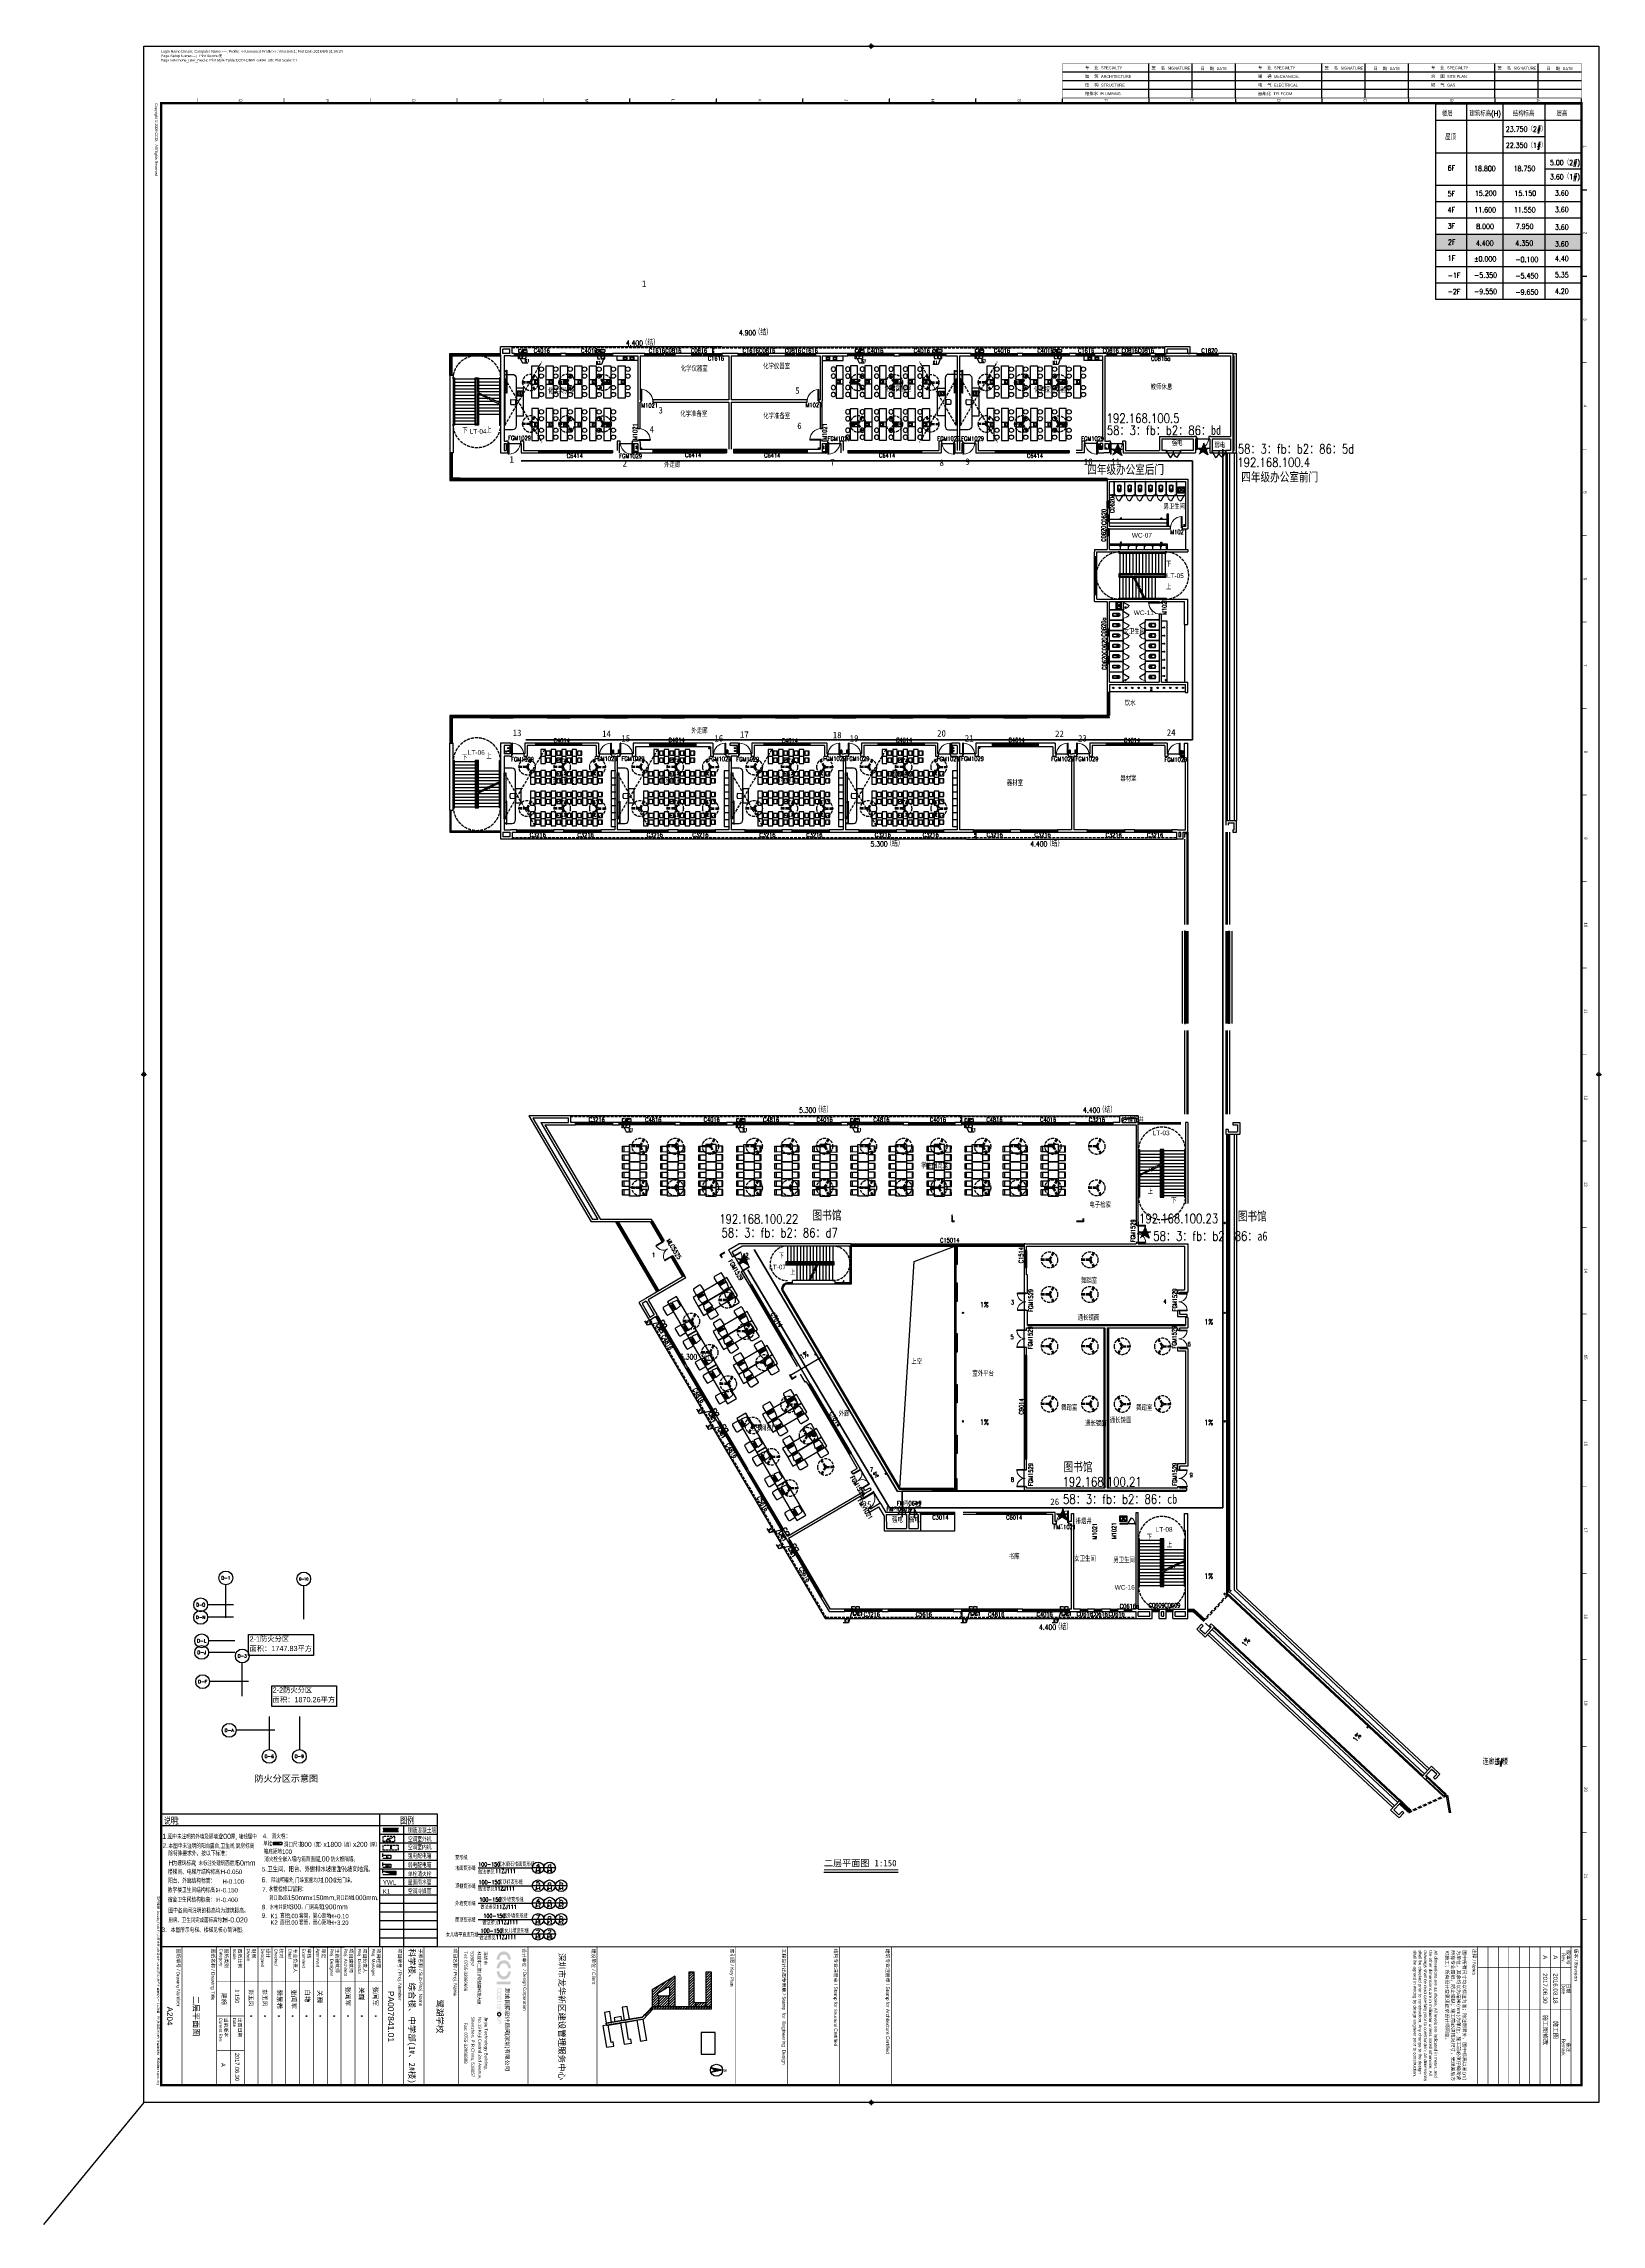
# Model space of a CAD drawing. Extents: x 447078 to 1776277, y 243534 to 519428.
# Drawn here: x 892578 to 1027645, y 330286 to 519428 of the extents above; entities that cross this region are included whole.
import ezdxf
from ezdxf.enums import TextEntityAlignment as Align

# ---------------------------------------------------------------- set-up
doc = ezdxf.new("R2010")
doc.units = 0
doc.header["$LTSCALE"] = 1000
doc.header["$MEASUREMENT"] = 0
for name, pattern in [('AP-02-RETAIL$0$DASH', [0.35, 0.25, -0.1]), ('CCDID0GLB00001', [30, 26.5, -1.5, 0.5, -1.5]), ('DASH', [0.35, 0.25, -0.1]), ('HIDDEN2', [4.7625, 3.175, -1.5875]), ('HIDDEN3', [1.905, 1.27, -0.635]), ('小说明$0$说明$0$DASH', [0.35, 0.25, -0.1])]:
    doc.linetypes.add(name, pattern=pattern)
doc.layers.get('Defpoints').update_dxf_attribs({"color": 2, "lineweight": 15})
for name, color, linetype in [('$0$G-ANNO-TEXT', 33, 'Continuous'), ('$2$G-GRID-IDEN', 103, 'Continuous'), ('$3$G-GRID-DIMS', 123, 'Continuous'), ('A-APRO', 11, 'Continuous'), ('A-AREA-FIRE', 40, 'Continuous'), ('A-DOOR', 2, 'Continuous'), ('A-DOOR-FIRE', 2, 'Continuous'), ('A-DOOR-FIRE-IDEN', 2, 'Continuous'), ('A-DRAI', 61, 'Continuous'), ('A-EQPM-MECH', 191, 'Continuous'), ('A-FIXT', 211, 'Continuous'), ('A-FIXT-DASH', 211, 'HIDDEN3'), ('A-FLOR', 31, 'Continuous'), ('A-FURN', 251, 'Continuous'), ('A-GLAZ-BLIN', 9, 'Continuous'), ('A-HATH', 8, 'Continuous'), ('A-HOLE', 41, 'Continuous'), ('A-HOLE-DASH', 21, 'HIDDEN2'), ('A-HRAL', 104, 'Continuous'), ('A-HYDR', 1, 'CCDID0GLB00001'), ('A-INSU', 21, 'Continuous'), ('A-OVER', 23, 'Continuous'), ('A-STRS', 2, 'Continuous'), ('A-WALL', 140, 'Continuous'), ('A-WALL-HATH', 8, 'Continuous'), ('A-WIND', 2, 'Continuous'), ('A-WIND-IDEN', 4, 'Continuous'), ('G-0-XREF', 2, 'Continuous'), ('G-ANNO-NOTE', 80, 'Continuous'), ('PUB_DIM', 3, 'Continuous'), ('PUB_TEXT', 7, 'Continuous'), ('X-连廊栏杆修改', 43, 'Continuous'), ('图框CCDI_B0GA0+0.00$0$G-0-XREF', 2, 'Continuous'), ('图框CCDI_B0GA0+0.00$0$G-ANNO-NOTE', 21, 'Continuous'), ('图框CCDI_B0GA0+0.00$0$G-ANNO-TEXT', 33, 'Continuous'), ('图框CCDI_B0GA0+0.00$0$G-BORD', 3, 'Continuous'), ('图框CCDI_B0GA0+0.00$0$符号', 7, 'Continuous'), ('家具', 9, 'Continuous'), ('小说明$0$说明$0$ANNO-NOTE', 3, 'Continuous'), ('小说明$0$说明$0$WALL-HATH', 9, 'Continuous'), ('说明$0$ANNO-NOTE', 3, 'Continuous')]:
    doc.layers.add(name, color=color, linetype=linetype)
for name, color, linetype, lineweight in [('A桥架图层', 2, 'Continuous', 40), ('A门禁安装位置', 1, 'Continuous', 30), ('洁具', 7, 'Continuous', 13)]:
    doc.layers.add(name, color=color, linetype=linetype, lineweight=lineweight)
doc.styles.add('$0$CCDI_T_G01', font='')
doc.styles.add('$2$_TCH_AXIS', font='COMPLEX', dxfattribs={"bigfont": 'GBCBIG'})
doc.styles.add('_TCH_DIM', font='SIMPLEX', dxfattribs={"bigfont": 'GBCBIG'})
doc.styles.add('_TCH_LABEL', font='COMPLEX', dxfattribs={"bigfont": 'GBCBIG'})
doc.styles.add('_TCH_WINDOW', font='SIMPLEX', dxfattribs={"height": 3.5, "bigfont": 'GBCBIG'})
doc.styles.add('CCDI-TOG-02', font='simplex.shx', dxfattribs={"width": 0.8, "bigfont": 'zjdz.shx'})
doc.styles.add('CCDI_T_G01', font='')
doc.styles.add('CCDI_T_G02', font='simplex.shx', dxfattribs={"width": 0.8, "bigfont": 'zjdz.shx'})
doc.styles.add('CCDI_T_G03', font='')
doc.styles.add('Note$0$CCDI-TOG-02', font='simplex.shx', dxfattribs={"width": 0.8, "bigfont": 'zjdz.shx'})
doc.styles.add('图框CCDI_B0GA0+0.00$0$CCDI_T0G_01', font='')
doc.styles.add('图框CCDI_B0GA0+0.00$0$CCDI_T_G01', font='')
doc.styles.add('图框CCDI_B0GA0+0.00$0$STANDARD', font='txt')
doc.styles.add('小说明$0$说明$0$CCDI-TOG-02', font='simplex.shx', dxfattribs={"width": 0.8, "bigfont": 'zjdz.shx'})
doc.styles.add('小说明$0$说明$0$CCDI-TOG-05', font='zjdz-s.shx', dxfattribs={"width": 0.8, "bigfont": 'zjdz.shx'})
doc.styles.add('说明$0$CCDI-TOG-05', font='zjdz-s.shx', dxfattribs={"width": 0.8, "bigfont": 'zjdz.shx'})
doc.styles.get('$0$CCDI_T_G01').set_extended_font_data('Arial')
doc.styles.get('CCDI_T_G01').set_extended_font_data('Arial')
doc.styles.get('CCDI_T_G03').set_extended_font_data('SimHei')
doc.styles.get('图框CCDI_B0GA0+0.00$0$CCDI_T0G_01').set_extended_font_data('Arial')
doc.styles.get('图框CCDI_B0GA0+0.00$0$CCDI_T_G01').set_extended_font_data('Arial')

# ---------------------------------------------------------------- blocks, each defined once
blk = doc.blocks.new('A$C37F115F1')
at = {"layer": 'A-FURN'}
for points in [[(161, 1500), (661, 1511), (648, 2110), (148, 2100)], [(150, 2000), (650, 2010), (648, 2110), (148, 2100)], [(900, 2016), (1400, 2027), (1398, 2127), (898, 2116)], [(911, 1516), (1411, 1527), (1398, 2127), (898, 2116)], [(1661, 1532), (2161, 1543), (2147, 2143), (1648, 2132)], [(1650, 2032), (2150, 2043), (2147, 2143), (1648, 2132)], [(2400, 2048), (2899, 2059), (2897, 2159), (2397, 2148)], [(2410, 1549), (2910, 1559), (2897, 2159), (2397, 2148)], [(3149, 2065), (3649, 2076), (3647, 2176), (3147, 2165)], [(3160, 1565), (3660, 1576), (3647, 2176), (3147, 2165)], [(3910, 1581), (4410, 1592), (4397, 2192), (3897, 2181)], [(3899, 2081), (4399, 2092), (4397, 2192), (3897, 2181)], [(0, 1496), (750, 1512), (769, 613), (20, 596)], [(181, 600), (680, 611), (694, 11), (194, 0)], [(191, 100), (691, 111), (694, 11), (194, 0)], [(750, 1512), (1500, 1529), (1519, 629), (769, 613)], [(930, 616), (1430, 627), (1443, 27), (943, 16)], [(941, 116), (1441, 127), (1443, 27), (943, 16)], [(1500, 1529), (2249, 1545), (2269, 645), (1519, 629)], [(1680, 632), (2180, 643), (2193, 44), (1693, 33)], [(1691, 133), (2191, 143), (2193, 44), (1693, 33)], [(2249, 1545), (2999, 1561), (3019, 662), (2269, 645)], [(2430, 649), (2930, 660), (2943, 60), (2443, 49)], [(2441, 149), (2941, 160), (2943, 60), (2443, 49)], [(2999, 1561), (3749, 1578), (3769, 678), (3019, 662)], [(3180, 665), (3680, 676), (3693, 76), (3193, 65)], [(3191, 165), (3691, 176), (3693, 76), (3193, 65)], [(3749, 1578), (4499, 1594), (4519, 694), (3769, 678)], [(3930, 681), (4430, 692), (4443, 92), (3943, 82)], [(3941, 182), (4440, 192), (4443, 92), (3943, 82)]]:
    blk.add_lwpolyline(points, close=True, dxfattribs=at)
blk = doc.blocks.new('computer')
at = {"layer": 'A-FURN'}
for points in [[(-569, 322), (-752, 322), (-752, -341), (-569, -341)], [(-727, 276), (-707, 276), (-707, 252), (-727, 252)], [(-727, 222), (-707, 222), (-707, 198), (-727, 198)], [(-727, 164), (-707, 164), (-707, 139), (-727, 139)], [(-727, 110), (-707, 110), (-707, 85), (-727, 85)], [(-727, 36), (-707, 36), (-707, 12), (-727, 12)], [(-678, 276), (-658, 276), (-658, 252), (-678, 252)], [(-678, 222), (-658, 222), (-658, 198), (-678, 198)], [(-678, 164), (-658, 164), (-658, 139), (-678, 139)], [(-678, 110), (-658, 110), (-658, 85), (-678, 85)], [(-678, 36), (-658, 36), (-658, 12), (-678, 12)], [(-624, 276), (-604, 276), (-604, 252), (-624, 252)], [(-624, 222), (-604, 222), (-604, 198), (-624, 198)], [(-624, 164), (-604, 164), (-604, 139), (-624, 139)], [(-624, 110), (-604, 110), (-604, 85), (-624, 85)], [(-624, 36), (-604, 36), (-604, 12), (-624, 12)], [(-727, -18), (-707, -18), (-707, -42), (-727, -42)], [(-727, -76), (-707, -76), (-707, -101), (-727, -101)], [(-727, -130), (-707, -130), (-707, -155), (-727, -155)], [(-678, -18), (-658, -18), (-658, -42), (-678, -42)], [(-678, -76), (-658, -76), (-658, -101), (-678, -101)], [(-678, -130), (-658, -130), (-658, -155), (-678, -155)], [(-624, -18), (-604, -18), (-604, -42), (-624, -42)], [(-624, -76), (-604, -76), (-604, -101), (-624, -101)], [(-624, -130), (-604, -130), (-604, -155), (-624, -155)]]:
    blk.add_lwpolyline(points, close=True, dxfattribs=at)
blk.add_lwpolyline([(-500, 227, 0.2013725), (-500, -240, 0.2013725)], format="xyb", dxfattribs=at)
blk.add_lwpolyline([(-500, 365), (-41, 279, -0.3610762), (0, 230), (0, -230, -0.3705332), (-42, -279), (-500, -349)], format="xyb", close=True, dxfattribs=at)
blk = doc.blocks.new('GROUP')
at = {"layer": 'A-FURN'}
for points in [[(0, 1386), (0, 606), (-530, 606, -0.4142136), (-630, 706), (-630, 1286, -0.4142136), (-530, 1386)], [(2447, 899), (3227, 899), (3227, 1429, 0.4142136), (3127, 1529), (2547, 1529, 0.4142136), (2447, 1429)], [(4533, 899), (5313, 899), (5313, 1429, 0.4142136), (5213, 1529), (4633, 1529, 0.4142136), (4533, 1429)], [(0, -700), (0, -1480), (-530, -1480, -0.4142136), (-630, -1380), (-630, -800, -0.4142136), (-530, -700)], [(2447, -899), (3227, -899), (3227, -1429, -0.4142136), (3127, -1529), (2547, -1529, -0.4142136), (2447, -1429)], [(4533, -899), (5313, -899), (5313, -1429, -0.4142136), (5213, -1529), (4633, -1529, -0.4142136), (4533, -1429)]]:
    blk.add_lwpolyline(points, format="xyb", close=True, dxfattribs=at)
for points in [[(899, 1710), (899, -1710), (0, -1710), (0, 1710)], [(2087, 899), (5507, 899), (5507, 0), (2087, 0)], [(2087, 0), (5507, 0), (5507, -899), (2087, -899)]]:
    blk.add_lwpolyline(points, close=True, dxfattribs=at)
at = {"layer": '家具'}
for p, rotation in [((805, 991), 359.1788198696841), ((805, -1133), 359.1788198696841), ((2806, -94), 89.17882007698749), ((4930, -94), 89.17882007698749)]:
    blk.add_blockref('computer', p, dxfattribs=dict(at, rotation=rotation))
at = {"layer": '家具', "xscale": -0.9999999999999997, "rotation": 90.82117992301251}
for p in [(2806, 94), (4930, 94)]:
    blk.add_blockref('computer', p, dxfattribs=at)
blk = doc.blocks.new('4500-2')
at = {"layer": 'A-STRS'}
for p, q in [((-2150, 100), (-150, 100)), ((-2150, -180), (-150, -180)), ((-2150, -460), (-150, -460)), ((-2150, -740), (-150, -740)), ((-2150, -1020), (-150, -1020)), ((-2150, -1300), (-150, -1300)), ((-2150, -1580), (-150, -1580)), ((-2150, -1860), (-150, -1860)), ((1950, -740), (-50, -740)), ((1950, -1020), (-50, -1020)), ((1950, -1300), (-50, -1300)), ((1950, -1580), (-50, -1580)), ((1419, -1860), (-50, -1860)), ((1950, -1860), (1648, -1860)), ((-2150, -2140), (-150, -2140)), ((-2150, -2420), (-150, -2420)), ((-2150, -2700), (-150, -2700)), ((-2150, -2980), (-150, -2980)), ((-2150, -3260), (-150, -3260)), ((-2150, -3540), (-150, -3540)), ((826, -2140), (-50, -2140)), ((265, -2420), (-50, -2420)), ((1950, -2700), (-50, -2700)), ((1950, -2980), (-50, -2980)), ((1950, -3260), (-50, -3260)), ((1950, -3540), (-50, -3540)), ((1950, -2420), (494, -2420)), ((983, -2140), (889, -2140)), ((1950, -2140), (1071, -2140)), ((-2150, -3820), (-150, -3820)), ((1950, -3820), (-50, -3820))]:
    blk.add_line(p, q, dxfattribs=at)
for points in [[(-2150, -3920), (-2050, -3920), (-2050, 200), (-2150, 200)], [(-2150, -3870), (-2100, -3870), (-2100, 150), (-2150, 150)], [(50, -2524), (50, 200), (-250, 200), (-250, -3920), (50, -3920), (50, -2635)], [(0, -2548), (0, 150), (-200, 150), (-200, -3870), (0, -3870), (0, -2660)], [(-50, -2573), (-50, 100), (-150, 100), (-150, -3820), (-50, -3820), (-50, -2684)], [(1850, -1651), (1850, 200), (1950, 200)], [(1900, -1627), (1900, 150), (1950, 150)], [(-50, -2684), (847, -2249), (812, -2065), (1005, -2253), (971, -2077), (1950, -1602)], [(1950, -1714), (991, -2179)], [(1950, -3920), (1850, -3920), (1850, -1762)], [(1950, -3870), (1900, -3870), (1900, -1738)], [(827, -2147), (-50, -2573)]]:
    blk.add_lwpolyline(points, dxfattribs=at)
at = {"layer": 'A-STRS', "linetype": 'DASH'}
for centre, start, end in [((-100, 100), 0, 180), ((-100, -3820), 180, 0)]:
    blk.add_arc(centre, 2050, start, end, dxfattribs=at)
blk = doc.blocks.new('图框CCDI_B0GA0+0.00$0$MidPoitent')
for p, q in [((-1.5, 0), (1.5, 0)), ((0, -1.5), (0, 1.5))]:
    blk.add_line(p, q)
blk.add_circle((0, 0), 1)
blk = doc.blocks.new('图框CCDI_B0GA0+0.00$0$block31')
at = {"layer": '图框CCDI_B0GA0+0.00$0$G-ANNO-TEXT'}
h = blk.add_hatch(color=256, dxfattribs=at)
h.paths.add_polyline_path([(5.3, 27.9), (5.9, 28.3), (6.5, 28.5), (6.9, 28.6), (7.2, 28.6), (7.3, 28.6), (7.3, 28.6), (7.3, 28.8), (7.3, 29.1), (7.3, 29.5), (7.3, 29.8), (7.3, 30.1), (7.3, 30.1), (7.3, 30.1), (7.3, 30.1), (7.2, 30.1), (7.2, 30.1), (6.9, 30.1), (6.3, 30), (5.7, 29.9), (5.2, 29.7), (4.7, 29.5), (4.3, 29.2), (3.9, 28.9), (3.5, 28.5), (3.2, 28.1), (3, 27.6), (2.8, 27.2), (2.7, 26.7), (2.6, 26.2), (2.6, 25.7), (2.7, 25.2), (2.9, 24.7), (3.1, 24.2), (3.4, 23.8), (3.7, 23.4), (4.1, 23.1), (4.6, 22.8), (5, 22.5), (5.5, 22.3), (6.1, 22.1), (6.6, 22), (7.2, 22), (7.3, 22), (7.3, 22), (7.3, 22.2), (7.3, 22.6), (7.3, 22.9), (7.3, 23.3), (7.3, 23.5), (7.3, 23.6), (7.3, 23.6), (7.3, 23.6), (7.3, 23.6), (7.2, 23.6), (7.2, 23.6), (7.2, 23.6), (7, 23.6), (6.6, 23.6), (6, 23.8), (5.4, 24.1), (4.9, 24.6), (4.7, 24.8), (4.6, 25.1), (4.5, 25.4), (4.4, 25.7), (4.4, 26), (4.4, 26.3), (4.4, 26.6), (4.5, 26.9), (4.7, 27.2), (4.8, 27.5)])
h.paths.add_polyline_path([(9.6, 25.4), (9.5, 25.7), (9.5, 26), (9.5, 26.3), (9.6, 26.6), (9.7, 26.9), (9.8, 27.2), (10, 27.5), (10.4, 27.9), (11, 28.3), (11.6, 28.5), (12, 28.6), (12.4, 28.6), (12.4, 28.6), (12.4, 28.6), (12.4, 28.8), (12.4, 29.1), (12.4, 29.5), (12.4, 29.8), (12.4, 30.1), (12.4, 30.1), (12.4, 30.1), (12.4, 30.1), (12.4, 30.1), (12.3, 30.1), (12, 30.1), (11.4, 30), (10.9, 29.9), (10.4, 29.7), (9.9, 29.5), (9.4, 29.2), (9, 28.9), (8.7, 28.5), (8.3, 28.1), (8.1, 27.6), (7.9, 27.2), (7.8, 26.7), (7.7, 26.2), (7.8, 25.7), (7.9, 25.2), (8, 24.7), (8.2, 24.2), (8.5, 23.8), (8.9, 23.4), (9.2, 23.1), (9.7, 22.8), (10.2, 22.5), (10.7, 22.3), (11.2, 22.1), (11.8, 22), (12.4, 22), (12.4, 22), (12.4, 22), (12.4, 22.2), (12.4, 22.6), (12.4, 22.9), (12.4, 23.3), (12.4, 23.5), (12.4, 23.6), (12.4, 23.6), (12.4, 23.6), (12.4, 23.6), (12.4, 23.6), (12.4, 23.6), (12.3, 23.6), (12.1, 23.6), (11.8, 23.6), (11.1, 23.8), (10.5, 24.1), (10.1, 24.6), (9.9, 24.8), (9.7, 25.1)])
h.paths.add_polyline_path([(18.4, 24.5), (18.6, 25), (18.7, 25.4), (18.8, 26), (18.8, 26.5), (18.7, 27), (18.5, 27.5), (18.3, 27.9), (18, 28.3), (17.7, 28.7), (17.3, 29.1), (16.8, 29.4), (16.4, 29.6), (15.9, 29.8), (15.3, 30), (14.8, 30.1), (14.2, 30.1), (14.1, 30.1), (14.1, 30.1), (14.1, 29.9), (14.1, 29.6), (14.1, 29.2), (14.1, 28.9), (14.1, 28.6), (14.1, 28.6), (14.1, 28.6), (14.1, 28.6), (14.1, 28.6), (14.2, 28.6), (14.2, 28.6), (14.2, 28.6), (14.4, 28.6), (14.7, 28.5), (15.4, 28.3), (16, 28), (16.5, 27.6), (16.7, 27.3), (16.8, 27), (16.9, 26.8), (17, 26.4), (17, 26.1), (17, 25.8), (17, 25.5), (16.9, 25.2), (16.7, 24.9), (16.5, 24.7), (16.1, 24.2), (15.5, 23.9), (14.9, 23.6), (14.5, 23.6), (14.2, 23.6), (14.1, 23.6), (14.1, 23.5), (14.1, 23.3), (14.1, 23), (14.1, 22.6), (14.1, 22.3), (14.1, 22.1), (14.1, 22), (14.1, 22), (14.1, 22), (14.2, 22), (14.2, 22), (14.5, 22), (15.1, 22.1), (15.6, 22.2), (16.2, 22.4), (16.7, 22.6), (17.1, 22.9), (17.5, 23.3), (17.9, 23.6), (18.2, 24)])
h.paths.add_polyline_path([(21.6, 30.1), (20.1, 30.1), (20.1, 22), (21.6, 22)])
h = blk.add_hatch(color=256, dxfattribs=at)
h.paths.add_polyline_path([(26.4, 29.6), (26.4, 29.6), (26.2, 29.5), (26.1, 29.5), (25.9, 29.5), (25.6, 29.4), (25.4, 29.4), (25.3, 29.4), (25.1, 29.4), (24.9, 29.4), (24.7, 29.4), (24.5, 29.4), (24.3, 29.4), (26.5, 29.3), (26.5, 29.4)])
h.paths.add_polyline_path([(24.2, 29.4), (24.2, 29.3), (24.2, 29.1), (24.3, 29.1), (24.3, 29.1), (24.5, 29.1), (24.7, 29.1), (25, 29.2), (25.3, 29.2), (25.5, 29.2), (26, 29.3), (26.1, 29.3), (26.3, 29.3), (26.6, 29.3), (26.5, 29.3), (24.3, 29.4)])
h.paths.add_polyline_path([(26.6, 29.3), (26.3, 29.3), (26.5, 29.3)], flags=17)
h.paths.add_polyline_path([(25.5, 29.2), (25.3, 29.2), (25.3, 28.7), (24.8, 28.7), (25.5, 28.7)])
h.paths.add_polyline_path([(26, 29.1), (26, 29), (25.9, 28.8), (25.8, 28.7), (25.5, 28.7), (26.1, 28.7), (26.1, 28.7), (26.2, 28.9), (26.3, 29), (26.3, 29), (26.3, 29), (26.2, 29)])
h.paths.add_polyline_path([(24.8, 29.1), (24.5, 29), (24.6, 28.9), (24.7, 28.7), (24.9, 28.8), (24.9, 28.9)])
h.paths.add_polyline_path([(24, 28.7), (24, 28.4), (24.2, 28.4), (24.4, 28.4), (24.5, 28.4), (24.7, 28.5), (25, 28.5), (25.8, 28.5), (25.8, 28.5), (26.1, 28.7), (25.5, 28.7), (24.8, 28.7), (24.8, 28.7), (24.6, 28.7), (24.4, 28.7), (24.2, 28.7)])
h.paths.add_polyline_path([(26.8, 28.7), (26.6, 28.7), (26.5, 28.7), (26.3, 28.7), (26.1, 28.7), (25.8, 28.5), (26, 28.5), (26.2, 28.4), (26.4, 28.4), (26.6, 28.4), (26.8, 28.4)])
h.paths.add_polyline_path([(25.8, 28.5), (25, 28.5), (25.6, 28.5), (25.6, 28.4), (25.7, 28.2), (25.8, 28.1), (25.9, 28), (26, 28), (26.1, 27.9), (26.2, 27.8), (26.4, 27.8), (26.7, 27.7), (26.7, 27.7), (26.7, 27.9), (26.9, 28), (26.7, 28), (26.5, 28.1), (26.3, 28.1), (26.2, 28.1), (26.1, 28.2), (25.9, 28.3)])
h.paths.add_polyline_path([(25, 28.5), (24.9, 28.4), (24.8, 28.3), (24.6, 28.2), (24.5, 28.1), (24.3, 28), (24.1, 27.9), (23.9, 27.9), (24, 27.8), (24.1, 27.6), (24.2, 27.7), (24.4, 27.7), (24.6, 27.8), (24.7, 28), (24.9, 28.1), (25, 28.2), (25.1, 28.3), (25.2, 28.5), (25.3, 28.5), (25.5, 28.5), (25.6, 28.5)])
h.paths.add_polyline_path([(25.5, 28.5), (25.3, 28.5), (25.3, 28.3), (25.3, 28.2), (25.3, 28), (25.2, 27.8), (25.5, 27.8), (25.5, 27.9), (25.5, 28.1), (25.5, 28.3)], flags=16)
h.paths.add_polyline_path([(25.5, 27.7), (25.3, 27.6), (25.3, 27.5), (25.4, 27.4), (25.5, 27.2), (25.8, 27.4), (25.7, 27.4), (25.6, 27.6)])
h.paths.add_polyline_path([(24.7, 27.7), (24.8, 27.5), (24.8, 27.3), (24.8, 27), (24.8, 26.9), (24.8, 26.8), (24.8, 26.7), (25.1, 26.7), (25.1, 26.7), (25.3, 26.7), (25.5, 26.7), (25.6, 26.7), (25.8, 26.7), (25.9, 26.7), (25.9, 26.7), (26.1, 26.8), (26.1, 26.9), (25.3, 26.9), (25.3, 26.9), (25.1, 26.9), (25, 27), (25, 27.5), (25.1, 27.6), (25.1, 27.6), (25, 27.6), (24.9, 27.6)])
h.paths.add_polyline_path([(26.4, 27.6), (26.1, 27.5), (26.1, 27.5), (26.3, 27.3), (26.4, 27.2), (26.6, 27), (26.6, 26.9), (26.9, 27.1), (26.8, 27.3), (26.6, 27.4), (26.5, 27.5)])
h.paths.add_polyline_path([(25.1, 27.6), (25, 27.6), (25.1, 27.6)], flags=16)
h.paths.add_polyline_path([(24.3, 27.5), (24.2, 27.3), (24.2, 27.2), (24.1, 27), (24, 26.8), (24.3, 26.7), (24.3, 26.7), (24.3, 26.9), (24.4, 27.1), (24.5, 27.2), (24.5, 27.4)])
h.paths.add_polyline_path([(25.9, 27.3), (25.9, 27.2), (25.9, 27), (25.8, 27), (25.8, 27), (25.6, 26.9), (25.5, 26.9), (25.3, 26.9), (26.1, 26.9), (26.2, 27.1), (26.1, 27.1)])
h = blk.add_hatch(color=256, dxfattribs=at)
h.paths.add_polyline_path([(26.4, 29.6), (26.4, 29.6), (26.2, 29.5), (26.1, 29.5), (25.9, 29.5), (25.6, 29.4), (25.4, 29.4), (25.3, 29.4), (25.1, 29.4), (24.9, 29.4), (24.7, 29.4), (24.5, 29.4), (24.3, 29.4), (26.5, 29.3), (26.5, 29.4)])
h.paths.add_polyline_path([(24.2, 29.4), (24.2, 29.3), (24.2, 29.1), (24.3, 29.1), (24.3, 29.1), (24.5, 29.1), (24.7, 29.1), (25, 29.2), (25.3, 29.2), (25.5, 29.2), (26, 29.3), (26.1, 29.3), (26.3, 29.3), (26.6, 29.3), (26.5, 29.3), (24.3, 29.4)])
h.paths.add_polyline_path([(26.6, 29.3), (26.3, 29.3), (26.5, 29.3)], flags=17)
h.paths.add_polyline_path([(25.5, 29.2), (25.3, 29.2), (25.3, 28.7), (24.8, 28.7), (25.5, 28.7)])
h.paths.add_polyline_path([(26, 29.1), (26, 29), (25.9, 28.8), (25.8, 28.7), (25.5, 28.7), (26.1, 28.7), (26.1, 28.7), (26.2, 28.9), (26.3, 29), (26.3, 29), (26.3, 29), (26.2, 29)])
h.paths.add_polyline_path([(24.8, 29.1), (24.5, 29), (24.6, 28.9), (24.7, 28.7), (24.9, 28.8), (24.9, 28.9)])
h.paths.add_polyline_path([(24, 28.7), (24, 28.4), (24.2, 28.4), (24.4, 28.4), (24.5, 28.4), (24.7, 28.5), (25, 28.5), (25.8, 28.5), (25.8, 28.5), (26.1, 28.7), (25.5, 28.7), (24.8, 28.7), (24.8, 28.7), (24.6, 28.7), (24.4, 28.7), (24.2, 28.7)])
h.paths.add_polyline_path([(26.8, 28.7), (26.6, 28.7), (26.5, 28.7), (26.3, 28.7), (26.1, 28.7), (25.8, 28.5), (26, 28.5), (26.2, 28.4), (26.4, 28.4), (26.6, 28.4), (26.8, 28.4)])
h.paths.add_polyline_path([(25.8, 28.5), (25, 28.5), (25.6, 28.5), (25.6, 28.4), (25.7, 28.2), (25.8, 28.1), (25.9, 28), (26, 28), (26.1, 27.9), (26.2, 27.8), (26.4, 27.8), (26.7, 27.7), (26.7, 27.7), (26.7, 27.9), (26.9, 28), (26.7, 28), (26.5, 28.1), (26.3, 28.1), (26.2, 28.1), (26.1, 28.2), (25.9, 28.3)])
h.paths.add_polyline_path([(25, 28.5), (24.9, 28.4), (24.8, 28.3), (24.6, 28.2), (24.5, 28.1), (24.3, 28), (24.1, 27.9), (23.9, 27.9), (24, 27.8), (24.1, 27.6), (24.2, 27.7), (24.4, 27.7), (24.6, 27.8), (24.7, 28), (24.9, 28.1), (25, 28.2), (25.1, 28.3), (25.2, 28.5), (25.3, 28.5), (25.5, 28.5), (25.6, 28.5)])
h.paths.add_polyline_path([(25.5, 28.5), (25.3, 28.5), (25.3, 28.3), (25.3, 28.2), (25.3, 28), (25.2, 27.8), (25.5, 27.8), (25.5, 27.9), (25.5, 28.1), (25.5, 28.3)], flags=16)
h.paths.add_polyline_path([(25.5, 27.7), (25.3, 27.6), (25.3, 27.5), (25.4, 27.4), (25.5, 27.2), (25.8, 27.4), (25.7, 27.4), (25.6, 27.6)])
h.paths.add_polyline_path([(24.7, 27.7), (24.8, 27.5), (24.8, 27.3), (24.8, 27), (24.8, 26.9), (24.8, 26.8), (24.8, 26.7), (25.1, 26.7), (25.1, 26.7), (25.3, 26.7), (25.5, 26.7), (25.6, 26.7), (25.8, 26.7), (25.9, 26.7), (25.9, 26.7), (26.1, 26.8), (26.1, 26.9), (25.3, 26.9), (25.3, 26.9), (25.1, 26.9), (25, 27), (25, 27.5), (25.1, 27.6), (25.1, 27.6), (25, 27.6), (24.9, 27.6)])
h.paths.add_polyline_path([(26.4, 27.6), (26.1, 27.5), (26.1, 27.5), (26.3, 27.3), (26.4, 27.2), (26.6, 27), (26.6, 26.9), (26.9, 27.1), (26.8, 27.3), (26.6, 27.4), (26.5, 27.5)])
h.paths.add_polyline_path([(25.1, 27.6), (25, 27.6), (25.1, 27.6)], flags=16)
h.paths.add_polyline_path([(24.3, 27.5), (24.2, 27.3), (24.2, 27.2), (24.1, 27), (24, 26.8), (24.3, 26.7), (24.3, 26.7), (24.3, 26.9), (24.4, 27.1), (24.5, 27.2), (24.5, 27.4)])
h.paths.add_polyline_path([(25.9, 27.3), (25.9, 27.2), (25.9, 27), (25.8, 27), (25.8, 27), (25.6, 26.9), (25.5, 26.9), (25.3, 26.9), (26.1, 26.9), (26.2, 27.1), (26.1, 27.1)])
h = blk.add_hatch(color=256, dxfattribs=at)
h.paths.add_polyline_path([(29, 29.6), (29, 29.6), (29, 29.5), (29.1, 29.2), (29.1, 28.7), (29.3, 28.8), (29.3, 29.4), (29.3, 29.4), (29.4, 29.6), (29.4, 29.6), (29.3, 29.6), (29.2, 29.6)])
h.paths.add_polyline_path([(27.6, 29.6), (27.6, 29.5), (27.6, 29.4), (27.6, 29.2), (27.6, 29), (27.6, 28.7), (27.8, 28.7), (27.8, 29.4), (27.9, 29.5), (27.9, 29.5), (27.9, 29.5), (27.7, 29.5)])
h.paths.add_polyline_path([(28.4, 29.3), (28.4, 29.3), (28.4, 29.1), (28.4, 28.9), (28.4, 28.7), (28.4, 28.5), (29.1, 28.4), (29.1, 27.7), (29.1, 27.7), (29, 27.5), (29, 27.3), (29.3, 27.3), (29.3, 27.4), (29.3, 27.6), (29.3, 27.7), (29.3, 28.5), (28.7, 28.6), (28.7, 29.1), (28.7, 29.1), (28.8, 29.2), (28.8, 29.2), (28.6, 29.3), (28.6, 29.3)])
h.paths.add_polyline_path([(28.8, 29.3), (28.6, 29.3), (28.8, 29.2)], flags=17)
h.paths.add_polyline_path([(30, 29.1), (29.9, 29), (29.7, 28.9), (29.5, 28.9), (29.3, 28.8), (29.1, 28.7), (29.7, 28.7), (29.7, 28), (29.7, 27.9), (29.5, 27.8), (29.9, 27.7), (30, 27.9)])
h.paths.add_polyline_path([(27.2, 28.7), (27.2, 28.4), (27.4, 28.4), (27.6, 28.4), (27.8, 28.4), (27.6, 28.7), (27.4, 28.7)])
h.paths.add_polyline_path([(28.2, 28.7), (28.1, 28.7), (27.8, 28.7), (27.6, 28.7), (27.8, 28.4), (28, 28.4), (28.2, 28.4)])
h.paths.add_polyline_path([(29.1, 28.7), (28.7, 28.6), (29.3, 28.5), (29.7, 28.7)])
h.paths.add_polyline_path([(28.4, 28.5), (28.3, 28.4), (28.1, 28.4), (28.2, 28.1), (28.3, 28.1), (28.4, 28.2), (28.7, 28.3), (29.1, 28.4)])
h.paths.add_polyline_path([(27.8, 28.4), (27.6, 28.4), (27.6, 27.3), (27.8, 27.4)])
h.paths.add_polyline_path([(28.7, 28.3), (28.4, 28.2), (28.4, 27.1), (28.5, 27), (28.5, 26.9), (28.6, 26.7), (28.6, 26.7), (28.8, 26.7), (29, 26.7), (29, 26.7), (29.2, 26.7), (29.4, 26.7), (29.6, 26.7), (29.8, 26.8), (30, 26.8), (30.1, 26.9), (29, 27), (29, 27), (28.8, 27), (28.7, 27.1), (28.7, 27.2)])
h.paths.add_polyline_path([(29.4, 27.8), (29.5, 27.7), (29.5, 27.5), (29.7, 27.5), (29.8, 27.6), (29.9, 27.7), (29.9, 27.7), (29.5, 27.8)], flags=17)
h.paths.add_polyline_path([(28.2, 27.6), (28.2, 27.6), (28, 27.5), (27.8, 27.4), (27.6, 27.3), (27.4, 27.3), (27.3, 27.2), (27.3, 27.1), (27.4, 26.9), (27.5, 26.9), (27.7, 27), (27.8, 27.1), (27.9, 27.2), (28.1, 27.2), (28.3, 27.3), (28.2, 27.4)])
h.paths.add_polyline_path([(29.9, 27.4), (29.9, 27.4), (29.9, 27.2), (29.8, 27), (29.7, 27), (29.5, 27), (29.3, 27), (29, 27), (30.1, 26.9), (30.1, 27), (30.2, 27.2), (30.2, 27.2), (30, 27.3)])
h = blk.add_hatch(color=256, dxfattribs=at)
h.paths.add_polyline_path([(29, 29.6), (29, 29.6), (29, 29.5), (29.1, 29.2), (29.1, 28.7), (29.3, 28.8), (29.3, 29.4), (29.3, 29.4), (29.4, 29.6), (29.4, 29.6), (29.3, 29.6), (29.2, 29.6)])
h.paths.add_polyline_path([(27.6, 29.6), (27.6, 29.5), (27.6, 29.4), (27.6, 29.2), (27.6, 29), (27.6, 28.7), (27.8, 28.7), (27.8, 29.4), (27.9, 29.5), (27.9, 29.5), (27.9, 29.5), (27.7, 29.5)])
h.paths.add_polyline_path([(28.4, 29.3), (28.4, 29.3), (28.4, 29.1), (28.4, 28.9), (28.4, 28.7), (28.4, 28.5), (29.1, 28.4), (29.1, 27.7), (29.1, 27.7), (29, 27.5), (29, 27.3), (29.3, 27.3), (29.3, 27.4), (29.3, 27.6), (29.3, 27.7), (29.3, 28.5), (28.7, 28.6), (28.7, 29.1), (28.7, 29.1), (28.8, 29.2), (28.8, 29.2), (28.6, 29.3), (28.6, 29.3)])
h.paths.add_polyline_path([(28.8, 29.3), (28.6, 29.3), (28.8, 29.2)], flags=17)
h.paths.add_polyline_path([(30, 29.1), (29.9, 29), (29.7, 28.9), (29.5, 28.9), (29.3, 28.8), (29.1, 28.7), (29.7, 28.7), (29.7, 28), (29.7, 27.9), (29.5, 27.8), (29.9, 27.7), (30, 27.9)])
h.paths.add_polyline_path([(27.2, 28.7), (27.2, 28.4), (27.4, 28.4), (27.6, 28.4), (27.8, 28.4), (27.6, 28.7), (27.4, 28.7)])
h.paths.add_polyline_path([(28.2, 28.7), (28.1, 28.7), (27.8, 28.7), (27.6, 28.7), (27.8, 28.4), (28, 28.4), (28.2, 28.4)])
h.paths.add_polyline_path([(29.1, 28.7), (28.7, 28.6), (29.3, 28.5), (29.7, 28.7)])
h.paths.add_polyline_path([(28.4, 28.5), (28.3, 28.4), (28.1, 28.4), (28.2, 28.1), (28.3, 28.1), (28.4, 28.2), (28.7, 28.3), (29.1, 28.4)])
h.paths.add_polyline_path([(27.8, 28.4), (27.6, 28.4), (27.6, 27.3), (27.8, 27.4)])
h.paths.add_polyline_path([(28.7, 28.3), (28.4, 28.2), (28.4, 27.1), (28.5, 27), (28.5, 26.9), (28.6, 26.7), (28.6, 26.7), (28.8, 26.7), (29, 26.7), (29, 26.7), (29.2, 26.7), (29.4, 26.7), (29.6, 26.7), (29.8, 26.8), (30, 26.8), (30.1, 26.9), (29, 27), (29, 27), (28.8, 27), (28.7, 27.1), (28.7, 27.2)])
h.paths.add_polyline_path([(29.4, 27.8), (29.5, 27.7), (29.5, 27.5), (29.7, 27.5), (29.8, 27.6), (29.9, 27.7), (29.9, 27.7), (29.5, 27.8)], flags=17)
h.paths.add_polyline_path([(28.2, 27.6), (28.2, 27.6), (28, 27.5), (27.8, 27.4), (27.6, 27.3), (27.4, 27.3), (27.3, 27.2), (27.3, 27.1), (27.4, 26.9), (27.5, 26.9), (27.7, 27), (27.8, 27.1), (27.9, 27.2), (28.1, 27.2), (28.3, 27.3), (28.2, 27.4)])
h.paths.add_polyline_path([(29.9, 27.4), (29.9, 27.4), (29.9, 27.2), (29.8, 27), (29.7, 27), (29.5, 27), (29.3, 27), (29, 27), (30.1, 26.9), (30.1, 27), (30.2, 27.2), (30.2, 27.2), (30, 27.3)])
h = blk.add_hatch(color=256, dxfattribs=at)
h.paths.add_polyline_path([(33.4, 29.5), (33.3, 29.4), (33.2, 29.4), (33, 29.4), (32.8, 29.4), (32.6, 29.4), (32.3, 29.4), (32, 29.4), (33.3, 29.3)])
h.paths.add_polyline_path([(30.7, 29.5), (30.7, 29.3), (33.1, 29.2), (33.1, 27), (31, 27), (30.7, 27), (30.7, 26.8), (30.7, 26.6), (31, 26.6), (31, 26.8), (33.1, 26.8), (33.3, 26.9), (33.3, 27.1), (33.3, 29.1), (33.3, 29.3), (32, 29.4), (31.8, 29.4), (31.5, 29.4), (31.2, 29.4), (31.1, 29.4), (30.9, 29.4), (30.8, 29.4)])
h.paths.add_polyline_path([(30.7, 29.3), (30.7, 29.1), (30.7, 27.1), (30.7, 27), (31, 27), (31, 29.2), (33.1, 29.2)], flags=17)
h.paths.add_polyline_path([(31.3, 28.9), (31.3, 28.6), (31.3, 28.6), (31.4, 28.6), (31.6, 28.7), (31.9, 28.7), (32.1, 28.9), (32, 28.9), (31.8, 28.9), (31.6, 28.9), (31.4, 28.9)], flags=16)
h.paths.add_polyline_path([(32.8, 28.9), (32.7, 28.9), (32.6, 28.9), (32.4, 28.9), (32.1, 28.9), (31.9, 28.7), (32.1, 28.7), (32.3, 28.7), (32.5, 28.7), (32.7, 28.6), (32.8, 28.6)], flags=16)
h.paths.add_polyline_path([(31.9, 28.7), (31.9, 28.3), (32.1, 28.3), (32.1, 28.7)], flags=16)
h.paths.add_polyline_path([(31.3, 28.3), (31.3, 28), (31.5, 28), (31.6, 28.1), (31.9, 28.1), (32.1, 28.1), (32.1, 28.3), (31.9, 28.3), (31.7, 28.3), (31.5, 28.3)], flags=16)
h.paths.add_polyline_path([(32.8, 28.3), (32.7, 28.3), (32.5, 28.3), (32.4, 28.3), (32.1, 28.3), (32.1, 28.1), (32.2, 28.1), (32.4, 28.1), (32.6, 28), (32.8, 28)], flags=16)
h.paths.add_polyline_path([(32.1, 28.1), (31.9, 28.1), (31.9, 27.5), (32.1, 27.5)], flags=16)
h.paths.add_polyline_path([(32.5, 28), (32.3, 27.9), (32.4, 27.7), (32.5, 27.6), (32.7, 27.7), (32.6, 27.8)], flags=16)
h.paths.add_polyline_path([(31.2, 27.5), (31.2, 27.3), (31.2, 27.3), (31.4, 27.3), (31.6, 27.3), (31.8, 27.3), (32.1, 27.3), (31.9, 27.5), (31.7, 27.5), (31.5, 27.5), (31.3, 27.5)], flags=16)
h.paths.add_polyline_path([(32.9, 27.5), (32.9, 27.5), (32.7, 27.5), (32.6, 27.5), (32.4, 27.5), (32.1, 27.5), (31.9, 27.5), (32.1, 27.3), (32.2, 27.3), (32.4, 27.3), (32.6, 27.3), (32.8, 27.3), (32.9, 27.3)], flags=16)
h.paths.add_polyline_path([(33.3, 26.9), (33.1, 26.8), (33.1, 26.6), (33.4, 26.6), (33.4, 26.7)])
h = blk.add_hatch(color=256, dxfattribs=at)
h.paths.add_polyline_path([(33.4, 29.5), (33.3, 29.4), (33.2, 29.4), (33, 29.4), (32.8, 29.4), (32.6, 29.4), (32.3, 29.4), (32, 29.4), (33.3, 29.3)])
h.paths.add_polyline_path([(30.7, 29.5), (30.7, 29.3), (33.1, 29.2), (33.1, 27), (31, 27), (30.7, 27), (30.7, 26.8), (30.7, 26.6), (31, 26.6), (31, 26.8), (33.1, 26.8), (33.3, 26.9), (33.3, 27.1), (33.3, 29.1), (33.3, 29.3), (32, 29.4), (31.8, 29.4), (31.5, 29.4), (31.2, 29.4), (31.1, 29.4), (30.9, 29.4), (30.8, 29.4)])
h.paths.add_polyline_path([(30.7, 29.3), (30.7, 29.1), (30.7, 27.1), (30.7, 27), (31, 27), (31, 29.2), (33.1, 29.2)], flags=17)
h.paths.add_polyline_path([(31.3, 28.9), (31.3, 28.6), (31.3, 28.6), (31.4, 28.6), (31.6, 28.7), (31.9, 28.7), (32.1, 28.9), (32, 28.9), (31.8, 28.9), (31.6, 28.9), (31.4, 28.9)], flags=16)
h.paths.add_polyline_path([(32.8, 28.9), (32.7, 28.9), (32.6, 28.9), (32.4, 28.9), (32.1, 28.9), (31.9, 28.7), (32.1, 28.7), (32.3, 28.7), (32.5, 28.7), (32.7, 28.6), (32.8, 28.6)], flags=16)
h.paths.add_polyline_path([(31.9, 28.7), (31.9, 28.3), (32.1, 28.3), (32.1, 28.7)], flags=16)
h.paths.add_polyline_path([(31.3, 28.3), (31.3, 28), (31.5, 28), (31.6, 28.1), (31.9, 28.1), (32.1, 28.1), (32.1, 28.3), (31.9, 28.3), (31.7, 28.3), (31.5, 28.3)], flags=16)
h.paths.add_polyline_path([(32.8, 28.3), (32.7, 28.3), (32.5, 28.3), (32.4, 28.3), (32.1, 28.3), (32.1, 28.1), (32.2, 28.1), (32.4, 28.1), (32.6, 28), (32.8, 28)], flags=16)
h.paths.add_polyline_path([(32.1, 28.1), (31.9, 28.1), (31.9, 27.5), (32.1, 27.5)], flags=16)
h.paths.add_polyline_path([(32.5, 28), (32.3, 27.9), (32.4, 27.7), (32.5, 27.6), (32.7, 27.7), (32.6, 27.8)], flags=16)
h.paths.add_polyline_path([(31.2, 27.5), (31.2, 27.3), (31.2, 27.3), (31.4, 27.3), (31.6, 27.3), (31.8, 27.3), (32.1, 27.3), (31.9, 27.5), (31.7, 27.5), (31.5, 27.5), (31.3, 27.5)], flags=16)
h.paths.add_polyline_path([(32.9, 27.5), (32.9, 27.5), (32.7, 27.5), (32.6, 27.5), (32.4, 27.5), (32.1, 27.5), (31.9, 27.5), (32.1, 27.3), (32.2, 27.3), (32.4, 27.3), (32.6, 27.3), (32.8, 27.3), (32.9, 27.3)], flags=16)
h.paths.add_polyline_path([(33.3, 26.9), (33.1, 26.8), (33.1, 26.6), (33.4, 26.6), (33.4, 26.7)])
h = blk.add_hatch(color=256, dxfattribs=at)
h.paths.add_polyline_path([(34, 29.4), (34, 29.3), (34.5, 29.4), (34.3, 29.4), (34.1, 29.4)])
h.paths.add_polyline_path([(35, 29.4), (34.9, 29.4), (34.7, 29.4), (34.5, 29.4), (34, 29.3), (34.7, 29.1), (34.4, 28.3), (34.5, 28.2), (34.6, 28), (34.6, 27.9), (34.7, 27.8), (34.6, 27.6), (34.5, 27.5), (34.4, 27.4), (34.4, 27.2), (34.5, 27.2), (34.7, 27.3), (34.8, 27.4), (34.8, 27.4), (34.9, 27.6), (35, 27.7), (34.9, 27.8), (34.9, 28), (34.8, 28.2), (34.7, 28.4)])
h.paths.add_polyline_path([(35.2, 29.4), (35.2, 29.1), (35.3, 29.1), (35.4, 29.1), (35.6, 29.1), (35.9, 29.1), (35.9, 29.4), (35.8, 29.4), (35.5, 29.4), (35.4, 29.4)])
h.paths.add_polyline_path([(36.6, 29.4), (36.5, 29.4), (36.3, 29.4), (36.1, 29.4), (35.9, 29.4), (35.9, 29.1), (36, 29.1), (36.2, 29.1), (36.4, 29.1), (36.6, 29.1)])
h.paths.add_polyline_path([(34, 29.3), (34, 29.1), (34, 28.9), (34, 27.4), (34, 27.4), (34, 27.2), (34, 27), (34, 26.8), (34, 26.6), (34.3, 26.6), (34.3, 29.1), (34.7, 29.1)])
h.paths.add_polyline_path([(36.7, 28.6), (36.7, 28.6), (36.5, 28.6), (36.3, 28.6), (36.1, 28.6), (35.9, 28.6), (35.7, 28.4), (36, 28.4), (36, 28.4), (36.2, 28.4), (36.4, 28.4), (36.6, 28.3), (36.7, 28.3)])
h.paths.add_polyline_path([(35, 28.6), (35, 28.3), (35.1, 28.3), (35.3, 28.4), (35.5, 28.4), (35.7, 28.4), (35.9, 28.6), (35.7, 28.6), (35.5, 28.6), (35.3, 28.6), (35.1, 28.6)])
h.paths.add_polyline_path([(35.7, 28.4), (35.7, 27), (35.7, 27), (35.5, 26.9), (36, 26.9), (36, 28.4)])
h.paths.add_polyline_path([(35.2, 28), (35.2, 28), (35.2, 27.8), (35.1, 27.6), (35, 27.4), (34.9, 27.2), (34.8, 27.1), (34.7, 27), (34.9, 26.9), (35, 26.9), (35, 26.9), (35.1, 27.1), (35.2, 27.3), (35.3, 27.5), (35.4, 27.6), (35.5, 27.8), (35.5, 27.8), (35.6, 27.9), (35.5, 27.9), (35.4, 27.9)])
h.paths.add_polyline_path([(36.3, 28), (36.1, 27.8), (36.1, 27.8), (36.2, 27.7), (36.3, 27.5), (36.4, 27.3), (36.5, 27.2), (36.6, 27), (36.9, 27.2), (36.9, 27.2), (36.7, 27.4), (36.6, 27.5), (36.5, 27.7), (36.4, 27.8)])
h.paths.add_polyline_path([(34.3, 27.6), (34.4, 27.4), (34.5, 27.5)], flags=17)
h.paths.add_polyline_path([(35.3, 26.9), (35.4, 26.8), (35.5, 26.6), (35.6, 26.6), (35.8, 26.7), (35.9, 26.7), (36, 26.9), (35.5, 26.9), (35.5, 26.9)])
h = blk.add_hatch(color=256, dxfattribs=at)
h.paths.add_polyline_path([(34, 29.4), (34, 29.3), (34.5, 29.4), (34.3, 29.4), (34.1, 29.4)])
h.paths.add_polyline_path([(35, 29.4), (34.9, 29.4), (34.7, 29.4), (34.5, 29.4), (34, 29.3), (34.7, 29.1), (34.4, 28.3), (34.5, 28.2), (34.6, 28), (34.6, 27.9), (34.7, 27.8), (34.6, 27.6), (34.5, 27.5), (34.4, 27.4), (34.4, 27.2), (34.5, 27.2), (34.7, 27.3), (34.8, 27.4), (34.8, 27.4), (34.9, 27.6), (35, 27.7), (34.9, 27.8), (34.9, 28), (34.8, 28.2), (34.7, 28.4)])
h.paths.add_polyline_path([(35.2, 29.4), (35.2, 29.1), (35.3, 29.1), (35.4, 29.1), (35.6, 29.1), (35.9, 29.1), (35.9, 29.4), (35.8, 29.4), (35.5, 29.4), (35.4, 29.4)])
h.paths.add_polyline_path([(36.6, 29.4), (36.5, 29.4), (36.3, 29.4), (36.1, 29.4), (35.9, 29.4), (35.9, 29.1), (36, 29.1), (36.2, 29.1), (36.4, 29.1), (36.6, 29.1)])
h.paths.add_polyline_path([(34, 29.3), (34, 29.1), (34, 28.9), (34, 27.4), (34, 27.4), (34, 27.2), (34, 27), (34, 26.8), (34, 26.6), (34.3, 26.6), (34.3, 29.1), (34.7, 29.1)])
h.paths.add_polyline_path([(36.7, 28.6), (36.7, 28.6), (36.5, 28.6), (36.3, 28.6), (36.1, 28.6), (35.9, 28.6), (35.7, 28.4), (36, 28.4), (36, 28.4), (36.2, 28.4), (36.4, 28.4), (36.6, 28.3), (36.7, 28.3)])
h.paths.add_polyline_path([(35, 28.6), (35, 28.3), (35.1, 28.3), (35.3, 28.4), (35.5, 28.4), (35.7, 28.4), (35.9, 28.6), (35.7, 28.6), (35.5, 28.6), (35.3, 28.6), (35.1, 28.6)])
h.paths.add_polyline_path([(35.7, 28.4), (35.7, 27), (35.7, 27), (35.5, 26.9), (36, 26.9), (36, 28.4)])
h.paths.add_polyline_path([(35.2, 28), (35.2, 28), (35.2, 27.8), (35.1, 27.6), (35, 27.4), (34.9, 27.2), (34.8, 27.1), (34.7, 27), (34.9, 26.9), (35, 26.9), (35, 26.9), (35.1, 27.1), (35.2, 27.3), (35.3, 27.5), (35.4, 27.6), (35.5, 27.8), (35.5, 27.8), (35.6, 27.9), (35.5, 27.9), (35.4, 27.9)])
h.paths.add_polyline_path([(36.3, 28), (36.1, 27.8), (36.1, 27.8), (36.2, 27.7), (36.3, 27.5), (36.4, 27.3), (36.5, 27.2), (36.6, 27), (36.9, 27.2), (36.9, 27.2), (36.7, 27.4), (36.6, 27.5), (36.5, 27.7), (36.4, 27.8)])
h.paths.add_polyline_path([(34.3, 27.6), (34.4, 27.4), (34.5, 27.5)], flags=17)
h.paths.add_polyline_path([(35.3, 26.9), (35.4, 26.8), (35.5, 26.6), (35.6, 26.6), (35.8, 26.7), (35.9, 26.7), (36, 26.9), (35.5, 26.9), (35.5, 26.9)])
h = blk.add_hatch(color=256, dxfattribs=at)
h.paths.add_polyline_path([(37.7, 29.5), (37.4, 29.4), (37.5, 29.4), (37.6, 29.2), (37.7, 29.1), (37.8, 28.9), (38.1, 29.1), (38, 29.1), (37.9, 29.3), (37.8, 29.4)])
h.paths.add_polyline_path([(38.4, 29.5), (38.5, 29.4), (39, 29.5), (39, 29.5), (38.8, 29.5), (38.6, 29.5)], flags=16)
h.paths.add_polyline_path([(39.6, 29.5), (39.6, 29.5), (39.5, 29.5), (39.3, 29.5), (39, 29.5), (38.5, 29.4), (38.5, 29.2), (38.5, 29.1), (38.5, 28.9), (38.4, 28.7), (38.3, 28.6), (38.1, 28.5), (38.2, 28.4), (38.4, 28.3), (38.5, 28.4), (38.6, 28.6), (38.7, 28.7), (38.7, 28.8), (38.7, 28.9), (38.7, 29), (38.7, 29.2), (39.3, 29.2), (39.6, 29.4)])
h.paths.add_polyline_path([(39.6, 29.4), (39.3, 29.2), (39.3, 28.7), (39.4, 28.5), (39.4, 28.5), (39.6, 28.5), (39.6, 28.4), (39.8, 28.4), (40, 28.4), (40.1, 28.6), (39.8, 28.7), (39.6, 28.7), (39.6, 28.8), (39.6, 28.9), (39.6, 29.1), (39.6, 29.2)])
h.paths.add_polyline_path([(40.1, 28.8), (39.9, 28.7), (39.8, 28.7), (40.1, 28.6)])
h.paths.add_polyline_path([(37.8, 28.7), (37.7, 28.6), (37.5, 28.6), (37.8, 28.5)])
h.paths.add_polyline_path([(37.1, 28.7), (37.1, 28.3), (37.2, 28.3), (37.3, 28.4), (37.5, 28.4), (37.8, 28.5), (37.5, 28.6), (37.3, 28.6)])
h.paths.add_polyline_path([(37.8, 28.5), (37.5, 28.4), (37.5, 27.3), (37.5, 27.3), (37.8, 27.3), (37.8, 28.2), (37.8, 28.3)])
h.paths.add_polyline_path([(39.9, 28.3), (39.8, 28.3), (39.6, 28.3), (39.4, 28.2), (39.2, 28.2), (39, 28.2), (39.8, 28)])
h.paths.add_polyline_path([(38.2, 28.3), (38.2, 28), (38.2, 28), (38.4, 28), (38.6, 28), (39.5, 28), (39.8, 28), (39, 28.2), (38.9, 28.2), (38.7, 28.2), (38.5, 28.2), (38.3, 28.3)])
h.paths.add_polyline_path([(39.8, 28), (39.5, 28), (39.4, 27.8), (39.3, 27.7), (39.2, 27.5), (39.1, 27.4), (39.4, 27.4), (39.5, 27.5), (39.6, 27.7), (39.7, 27.9)])
h.paths.add_polyline_path([(38.6, 28), (38.4, 28), (38.4, 27.9), (38.5, 27.7), (38.6, 27.6), (38.6, 27.5), (38.8, 27.3), (38.9, 27.2), (38.8, 27.2), (38.7, 27.1), (38.5, 27), (38.3, 27), (38.1, 26.9), (37.9, 26.8), (38, 26.7), (38.1, 26.6), (38.3, 26.6), (38.5, 26.7), (38.7, 26.8), (38.8, 26.9), (39, 27), (39.1, 27), (39.8, 27.1), (39.6, 27.1), (39.5, 27.2), (39.3, 27.2), (39.3, 27.3), (39.4, 27.4), (39.1, 27.4), (39.1, 27.4), (38.9, 27.5), (38.8, 27.7), (38.7, 27.8)])
h.paths.add_polyline_path([(38.1, 27.6), (38.1, 27.6), (37.9, 27.4), (37.8, 27.3), (37.5, 27.3), (37.5, 27.1), (37.4, 26.9), (37.5, 26.8), (37.6, 26.7), (37.6, 26.8), (37.8, 26.9), (38.2, 27.4), (38.2, 27.4)])
h.paths.add_polyline_path([(39.8, 27.1), (39.1, 27), (39.1, 27), (39.3, 26.9), (39.4, 26.9), (39.6, 26.8), (39.8, 26.7), (40, 26.6), (40, 26.7), (40.1, 26.8), (40.2, 27), (40, 27)])
h = blk.add_hatch(color=256, dxfattribs=at)
h.paths.add_polyline_path([(37.7, 29.5), (37.4, 29.4), (37.5, 29.4), (37.6, 29.2), (37.7, 29.1), (37.8, 28.9), (38.1, 29.1), (38, 29.1), (37.9, 29.3), (37.8, 29.4)])
h.paths.add_polyline_path([(38.4, 29.5), (38.5, 29.4), (39, 29.5), (39, 29.5), (38.8, 29.5), (38.6, 29.5)], flags=16)
h.paths.add_polyline_path([(39.6, 29.5), (39.6, 29.5), (39.5, 29.5), (39.3, 29.5), (39, 29.5), (38.5, 29.4), (38.5, 29.2), (38.5, 29.1), (38.5, 28.9), (38.4, 28.7), (38.3, 28.6), (38.1, 28.5), (38.2, 28.4), (38.4, 28.3), (38.5, 28.4), (38.6, 28.6), (38.7, 28.7), (38.7, 28.8), (38.7, 28.9), (38.7, 29), (38.7, 29.2), (39.3, 29.2), (39.6, 29.4)])
h.paths.add_polyline_path([(39.6, 29.4), (39.3, 29.2), (39.3, 28.7), (39.4, 28.5), (39.4, 28.5), (39.6, 28.5), (39.6, 28.4), (39.8, 28.4), (40, 28.4), (40.1, 28.6), (39.8, 28.7), (39.6, 28.7), (39.6, 28.8), (39.6, 28.9), (39.6, 29.1), (39.6, 29.2)])
h.paths.add_polyline_path([(40.1, 28.8), (39.9, 28.7), (39.8, 28.7), (40.1, 28.6)])
h.paths.add_polyline_path([(37.8, 28.7), (37.7, 28.6), (37.5, 28.6), (37.8, 28.5)])
h.paths.add_polyline_path([(37.1, 28.7), (37.1, 28.3), (37.2, 28.3), (37.3, 28.4), (37.5, 28.4), (37.8, 28.5), (37.5, 28.6), (37.3, 28.6)])
h.paths.add_polyline_path([(37.8, 28.5), (37.5, 28.4), (37.5, 27.3), (37.5, 27.3), (37.8, 27.3), (37.8, 28.2), (37.8, 28.3)])
h.paths.add_polyline_path([(39.9, 28.3), (39.8, 28.3), (39.6, 28.3), (39.4, 28.2), (39.2, 28.2), (39, 28.2), (39.8, 28)])
h.paths.add_polyline_path([(38.2, 28.3), (38.2, 28), (38.2, 28), (38.4, 28), (38.6, 28), (39.5, 28), (39.8, 28), (39, 28.2), (38.9, 28.2), (38.7, 28.2), (38.5, 28.2), (38.3, 28.3)])
h.paths.add_polyline_path([(39.8, 28), (39.5, 28), (39.4, 27.8), (39.3, 27.7), (39.2, 27.5), (39.1, 27.4), (39.4, 27.4), (39.5, 27.5), (39.6, 27.7), (39.7, 27.9)])
h.paths.add_polyline_path([(38.6, 28), (38.4, 28), (38.4, 27.9), (38.5, 27.7), (38.6, 27.6), (38.6, 27.5), (38.8, 27.3), (38.9, 27.2), (38.8, 27.2), (38.7, 27.1), (38.5, 27), (38.3, 27), (38.1, 26.9), (37.9, 26.8), (38, 26.7), (38.1, 26.6), (38.3, 26.6), (38.5, 26.7), (38.7, 26.8), (38.8, 26.9), (39, 27), (39.1, 27), (39.8, 27.1), (39.6, 27.1), (39.5, 27.2), (39.3, 27.2), (39.3, 27.3), (39.4, 27.4), (39.1, 27.4), (39.1, 27.4), (38.9, 27.5), (38.8, 27.7), (38.7, 27.8)])
h.paths.add_polyline_path([(38.1, 27.6), (38.1, 27.6), (37.9, 27.4), (37.8, 27.3), (37.5, 27.3), (37.5, 27.1), (37.4, 26.9), (37.5, 26.8), (37.6, 26.7), (37.6, 26.8), (37.8, 26.9), (38.2, 27.4), (38.2, 27.4)])
h.paths.add_polyline_path([(39.8, 27.1), (39.1, 27), (39.1, 27), (39.3, 26.9), (39.4, 26.9), (39.6, 26.8), (39.8, 26.7), (40, 26.6), (40, 26.7), (40.1, 26.8), (40.2, 27), (40, 27)])
h = blk.add_hatch(color=256, dxfattribs=at)
h.paths.add_polyline_path([(42.4, 29.6), (42.4, 29.6), (42.4, 29.4), (42.4, 29.1), (42.4, 28.6), (42.7, 28.6), (42.7, 29.3), (42.7, 29.5), (42.8, 29.5), (42.8, 29.6), (42.7, 29.6), (42.5, 29.6)])
h.paths.add_polyline_path([(42.7, 29.6), (42.7, 29.6), (42.8, 29.6)], flags=17)
h.paths.add_polyline_path([(41, 29.6), (40.8, 29.4), (40.8, 29.4), (40.9, 29.2), (41, 29), (41.1, 28.9), (41.4, 29.1), (41.4, 29.1), (41.2, 29.3), (41.1, 29.4)])
h.paths.add_polyline_path([(43.5, 28.7), (43.5, 28.7), (43.3, 28.6), (43.1, 28.6), (42.9, 28.6), (42.7, 28.6), (42.4, 28.6), (42.4, 28.4), (42.7, 28.3), (42.7, 28.3), (42.9, 28.3), (43.1, 28.3), (43.3, 28.3), (43.5, 28.3)])
h.paths.add_polyline_path([(41.5, 28.7), (41.5, 28.3), (41.6, 28.3), (41.8, 28.3), (42, 28.3), (42.2, 28.3), (42.4, 28.4), (42.4, 28.6), (42.3, 28.6), (42, 28.6), (41.8, 28.6), (41.7, 28.6)])
h.paths.add_polyline_path([(40.4, 28.6), (40.4, 28.3), (40.5, 28.3), (40.7, 28.3), (40.9, 28.3), (41.2, 28.4), (40.8, 28.6), (40.6, 28.6)])
h.paths.add_polyline_path([(41.2, 28.6), (41.2, 28.6), (41, 28.6), (40.8, 28.6), (41.2, 28.4)])
h.paths.add_polyline_path([(41.2, 28.4), (40.9, 28.3), (40.9, 27.3), (40.9, 27.2), (40.9, 27), (41.2, 27.2), (41.2, 28.2), (41.2, 28.3)])
h.paths.add_polyline_path([(42.4, 28.4), (42.4, 27.2), (42.4, 27.1), (42.4, 27), (42.4, 26.8), (42.4, 26.6), (42.7, 26.6), (42.7, 26.6), (42.7, 26.8), (42.7, 27), (42.7, 27.2), (42.7, 28.3)])
h.paths.add_polyline_path([(41.6, 27.7), (41.5, 27.7), (41.4, 27.5), (41.3, 27.4), (41.2, 27.2), (40.9, 27), (40.8, 26.9), (40.9, 26.8), (41, 26.6), (41.1, 26.7), (41.2, 26.9), (41.3, 27), (41.7, 27.4), (41.6, 27.5)])
h = blk.add_hatch(color=256, dxfattribs=at)
h.paths.add_polyline_path([(42.4, 29.6), (42.4, 29.6), (42.4, 29.4), (42.4, 29.1), (42.4, 28.6), (42.7, 28.6), (42.7, 29.3), (42.7, 29.5), (42.8, 29.5), (42.8, 29.6), (42.7, 29.6), (42.5, 29.6)])
h.paths.add_polyline_path([(42.7, 29.6), (42.7, 29.6), (42.8, 29.6)], flags=17)
h.paths.add_polyline_path([(41, 29.6), (40.8, 29.4), (40.8, 29.4), (40.9, 29.2), (41, 29), (41.1, 28.9), (41.4, 29.1), (41.4, 29.1), (41.2, 29.3), (41.1, 29.4)])
h.paths.add_polyline_path([(43.5, 28.7), (43.5, 28.7), (43.3, 28.6), (43.1, 28.6), (42.9, 28.6), (42.7, 28.6), (42.4, 28.6), (42.4, 28.4), (42.7, 28.3), (42.7, 28.3), (42.9, 28.3), (43.1, 28.3), (43.3, 28.3), (43.5, 28.3)])
h.paths.add_polyline_path([(41.5, 28.7), (41.5, 28.3), (41.6, 28.3), (41.8, 28.3), (42, 28.3), (42.2, 28.3), (42.4, 28.4), (42.4, 28.6), (42.3, 28.6), (42, 28.6), (41.8, 28.6), (41.7, 28.6)])
h.paths.add_polyline_path([(40.4, 28.6), (40.4, 28.3), (40.5, 28.3), (40.7, 28.3), (40.9, 28.3), (41.2, 28.4), (40.8, 28.6), (40.6, 28.6)])
h.paths.add_polyline_path([(41.2, 28.6), (41.2, 28.6), (41, 28.6), (40.8, 28.6), (41.2, 28.4)])
h.paths.add_polyline_path([(41.2, 28.4), (40.9, 28.3), (40.9, 27.3), (40.9, 27.2), (40.9, 27), (41.2, 27.2), (41.2, 28.2), (41.2, 28.3)])
h.paths.add_polyline_path([(42.4, 28.4), (42.4, 27.2), (42.4, 27.1), (42.4, 27), (42.4, 26.8), (42.4, 26.6), (42.7, 26.6), (42.7, 26.6), (42.7, 26.8), (42.7, 27), (42.7, 27.2), (42.7, 28.3)])
h.paths.add_polyline_path([(41.6, 27.7), (41.5, 27.7), (41.4, 27.5), (41.3, 27.4), (41.2, 27.2), (40.9, 27), (40.8, 26.9), (40.9, 26.8), (41, 26.6), (41.1, 26.7), (41.2, 26.9), (41.3, 27), (41.7, 27.4), (41.6, 27.5)])
h = blk.add_hatch(color=256, dxfattribs=at)
h.paths.add_polyline_path([(46.7, 29.5), (46.6, 29.5), (46.4, 29.5), (46.2, 29.5), (46, 29.5), (45.7, 29.2), (46, 29.2), (46.1, 29.2), (46.4, 29.2), (46.5, 29.2), (46.7, 29.2)])
h.paths.add_polyline_path([(45.2, 29.5), (45.2, 29.2), (45.3, 29.2), (45.5, 29.2), (45.7, 29.2), (46, 29.5), (45.8, 29.5), (45.5, 29.5), (45.4, 29.5)])
h.paths.add_polyline_path([(43.9, 29.4), (44, 29.3), (44.5, 29.4), (44.2, 29.4), (44.1, 29.4)])
h.paths.add_polyline_path([(45.1, 29.4), (45, 29.4), (44.8, 29.4), (44.5, 29.4), (44, 29.3), (44.7, 29.2), (44.9, 29.2), (45.1, 29.1)])
h.paths.add_polyline_path([(44, 29.3), (44, 29.1), (44, 28.9), (44, 28.7), (44, 28.5), (44, 28.3), (44, 28.3), (44, 28.1), (44, 27.9), (44, 27.7), (43.9, 27.5), (43.9, 27.5), (43.9, 27.3), (43.8, 27.1), (43.8, 27), (43.9, 26.9), (44, 26.7), (44, 26.9), (44.1, 27), (44.1, 27.2), (44.2, 27.4), (44.2, 27.4), (44.2, 27.6), (44.2, 27.8), (44.2, 28), (44.2, 28.2), (44.2, 28.4), (44.2, 28.6), (44.2, 28.7), (44.2, 28.9), (44.2, 29.2), (44.7, 29.2)])
h.paths.add_polyline_path([(45.7, 29.2), (45.7, 29.2), (45.7, 29), (45.7, 28.8), (45.9, 28.8), (45.9, 28.9), (46, 29), (46, 29.2)])
h.paths.add_polyline_path([(45.1, 28.8), (45, 28.8), (44.8, 28.8), (45.1, 28.7)])
h.paths.add_polyline_path([(44.4, 28.8), (44.4, 27.2), (44.4, 27.1), (44.6, 27.2), (44.6, 28.6), (44.9, 28.6), (45.1, 28.7), (44.8, 28.8), (44.6, 28.8)])
h.paths.add_polyline_path([(45.3, 28.8), (45.3, 28.8), (45.3, 28.7), (46.3, 28.6), (46.3, 27.3), (46.6, 27.3), (46.6, 27.4), (46.6, 27.6), (46.6, 27.8), (46.6, 28.4), (46.6, 28.5), (46.6, 28.7), (45.9, 28.8), (45.7, 28.8), (45.5, 28.8)])
h.paths.add_polyline_path([(46.6, 28.8), (46.5, 28.8), (46.4, 28.8), (46.2, 28.8), (45.9, 28.8), (46.6, 28.7)], flags=17)
h.paths.add_polyline_path([(45.1, 28.7), (44.9, 28.6), (44.9, 28.6), (44.9, 28.3), (44.9, 28.1), (44.9, 28), (44.8, 27.9), (44.7, 27.8), (44.8, 27.7), (44.8, 27.7), (45, 27.7), (45.1, 27.8), (45.1, 28), (45.1, 28), (45.1, 28.1), (45.1, 28.4), (45.1, 28.5)], flags=17)
h.paths.add_polyline_path([(45.3, 28.7), (45.3, 28.4), (45.3, 27.7), (45.3, 27.7), (45.3, 27.5), (45.3, 27.3), (45.6, 27.3), (45.6, 28.6), (46.3, 28.6)])
h.paths.add_polyline_path([(45.8, 28.4), (45.8, 28.4), (45.8, 28.2), (45.8, 28), (45.8, 27.8), (45.8, 27.7), (45.7, 27.5), (45.7, 27.4), (45.6, 27.2), (45.5, 27.1), (45.5, 27), (45.4, 26.9), (45.2, 26.8), (45, 26.7), (45.1, 26.7), (45.2, 26.5), (45.3, 26.6), (45.5, 26.7), (45.6, 26.8), (45.7, 26.9), (45.8, 27), (45.9, 27.2), (46, 27.4), (46, 27.4), (46, 27.6), (46, 27.8), (46, 28), (46.1, 28.2), (46.1, 28.3), (46.1, 28.4), (46, 28.4)])
h.paths.add_polyline_path([(46.1, 28.4), (46, 28.4), (46.1, 28.4), (46.1, 28.4)], flags=17)
h.paths.add_polyline_path([(44.7, 27.9), (44.7, 27.8), (44.8, 27.9)], flags=17)
h.paths.add_polyline_path([(45, 27.5), (44.9, 27.4), (44.8, 27.3), (44.6, 27.2), (44.4, 27.1), (44.3, 26.9), (44.4, 26.8), (44.5, 26.7), (44.5, 26.7), (44.6, 26.8), (44.7, 26.9), (44.9, 27.1), (45.1, 27.2), (45, 27.3)])
h.paths.add_polyline_path([(46.2, 27.3), (46, 27.1), (46.1, 27), (46.3, 26.9), (46.4, 26.7), (46.5, 26.6), (46.8, 26.8), (46.6, 26.9), (46.5, 27), (46.3, 27.1)])
h = blk.add_hatch(color=256, dxfattribs=at)
h.paths.add_polyline_path([(46.7, 29.5), (46.6, 29.5), (46.4, 29.5), (46.2, 29.5), (46, 29.5), (45.7, 29.2), (46, 29.2), (46.1, 29.2), (46.4, 29.2), (46.5, 29.2), (46.7, 29.2)])
h.paths.add_polyline_path([(45.2, 29.5), (45.2, 29.2), (45.3, 29.2), (45.5, 29.2), (45.7, 29.2), (46, 29.5), (45.8, 29.5), (45.5, 29.5), (45.4, 29.5)])
h.paths.add_polyline_path([(43.9, 29.4), (44, 29.3), (44.5, 29.4), (44.2, 29.4), (44.1, 29.4)])
h.paths.add_polyline_path([(45.1, 29.4), (45, 29.4), (44.8, 29.4), (44.5, 29.4), (44, 29.3), (44.7, 29.2), (44.9, 29.2), (45.1, 29.1)])
h.paths.add_polyline_path([(44, 29.3), (44, 29.1), (44, 28.9), (44, 28.7), (44, 28.5), (44, 28.3), (44, 28.3), (44, 28.1), (44, 27.9), (44, 27.7), (43.9, 27.5), (43.9, 27.5), (43.9, 27.3), (43.8, 27.1), (43.8, 27), (43.9, 26.9), (44, 26.7), (44, 26.9), (44.1, 27), (44.1, 27.2), (44.2, 27.4), (44.2, 27.4), (44.2, 27.6), (44.2, 27.8), (44.2, 28), (44.2, 28.2), (44.2, 28.4), (44.2, 28.6), (44.2, 28.7), (44.2, 28.9), (44.2, 29.2), (44.7, 29.2)])
h.paths.add_polyline_path([(45.7, 29.2), (45.7, 29.2), (45.7, 29), (45.7, 28.8), (45.9, 28.8), (45.9, 28.9), (46, 29), (46, 29.2)])
h.paths.add_polyline_path([(45.1, 28.8), (45, 28.8), (44.8, 28.8), (45.1, 28.7)])
h.paths.add_polyline_path([(44.4, 28.8), (44.4, 27.2), (44.4, 27.1), (44.6, 27.2), (44.6, 28.6), (44.9, 28.6), (45.1, 28.7), (44.8, 28.8), (44.6, 28.8)])
h.paths.add_polyline_path([(45.3, 28.8), (45.3, 28.8), (45.3, 28.7), (46.3, 28.6), (46.3, 27.3), (46.6, 27.3), (46.6, 27.4), (46.6, 27.6), (46.6, 27.8), (46.6, 28.4), (46.6, 28.5), (46.6, 28.7), (45.9, 28.8), (45.7, 28.8), (45.5, 28.8)])
h.paths.add_polyline_path([(46.6, 28.8), (46.5, 28.8), (46.4, 28.8), (46.2, 28.8), (45.9, 28.8), (46.6, 28.7)], flags=17)
h.paths.add_polyline_path([(45.1, 28.7), (44.9, 28.6), (44.9, 28.6), (44.9, 28.3), (44.9, 28.1), (44.9, 28), (44.8, 27.9), (44.7, 27.8), (44.8, 27.7), (44.8, 27.7), (45, 27.7), (45.1, 27.8), (45.1, 28), (45.1, 28), (45.1, 28.1), (45.1, 28.4), (45.1, 28.5)], flags=17)
h.paths.add_polyline_path([(45.3, 28.7), (45.3, 28.4), (45.3, 27.7), (45.3, 27.7), (45.3, 27.5), (45.3, 27.3), (45.6, 27.3), (45.6, 28.6), (46.3, 28.6)])
h.paths.add_polyline_path([(45.8, 28.4), (45.8, 28.4), (45.8, 28.2), (45.8, 28), (45.8, 27.8), (45.8, 27.7), (45.7, 27.5), (45.7, 27.4), (45.6, 27.2), (45.5, 27.1), (45.5, 27), (45.4, 26.9), (45.2, 26.8), (45, 26.7), (45.1, 26.7), (45.2, 26.5), (45.3, 26.6), (45.5, 26.7), (45.6, 26.8), (45.7, 26.9), (45.8, 27), (45.9, 27.2), (46, 27.4), (46, 27.4), (46, 27.6), (46, 27.8), (46, 28), (46.1, 28.2), (46.1, 28.3), (46.1, 28.4), (46, 28.4)])
h.paths.add_polyline_path([(46.1, 28.4), (46, 28.4), (46.1, 28.4), (46.1, 28.4)], flags=17)
h.paths.add_polyline_path([(44.7, 27.9), (44.7, 27.8), (44.8, 27.9)], flags=17)
h.paths.add_polyline_path([(45, 27.5), (44.9, 27.4), (44.8, 27.3), (44.6, 27.2), (44.4, 27.1), (44.3, 26.9), (44.4, 26.8), (44.5, 26.7), (44.5, 26.7), (44.6, 26.8), (44.7, 26.9), (44.9, 27.1), (45.1, 27.2), (45, 27.3)])
h.paths.add_polyline_path([(46.2, 27.3), (46, 27.1), (46.1, 27), (46.3, 26.9), (46.4, 26.7), (46.5, 26.6), (46.8, 26.8), (46.6, 26.9), (46.5, 27), (46.3, 27.1)])
h = blk.add_hatch(color=256, dxfattribs=at)
h.paths.add_polyline_path([(47.8, 29.6), (47.6, 29.4), (47.7, 29.3), (47.8, 29.1), (47.9, 29), (48.2, 29.1), (48.1, 29.3), (47.9, 29.4)])
h.paths.add_polyline_path([(49.9, 29.4), (49.8, 29.4), (49.6, 29.4), (49.4, 29.4), (49.2, 29.4), (49.9, 29.3)])
h.paths.add_polyline_path([(48.4, 29.4), (48.4, 29.1), (48.5, 29.1), (48.7, 29.1), (48.9, 29.1), (49.6, 29.1), (49.9, 29.3), (49.2, 29.4), (49.2, 29.4), (48.9, 29.4), (48.7, 29.4), (48.5, 29.4)])
h.paths.add_polyline_path([(49.9, 29.3), (49.6, 29.1), (49.6, 27.1), (49.6, 27), (49.4, 26.9), (49.3, 26.8), (49.3, 26.6), (49.3, 26.6), (49.6, 26.7), (49.7, 26.7), (49.9, 26.8), (49.9, 26.8), (49.9, 27), (49.9, 29), (49.9, 29)])
h.paths.add_polyline_path([(47.3, 28.9), (47.3, 28.9), (47.3, 28.7), (47.3, 28.5), (47.3, 27.1), (47.3, 27.1), (47.3, 26.9), (47.3, 26.7), (47.6, 26.7), (47.6, 28.7), (47.6, 28.8), (47.7, 28.8), (47.6, 28.9), (47.5, 28.9)])
h.paths.add_polyline_path([(48, 28.6), (48, 28.6), (48, 28.4), (48.6, 28.6), (48.6, 28.6), (48.3, 28.6), (48.1, 28.6)], flags=17)
h.paths.add_polyline_path([(49.2, 28.6), (49.2, 28.6), (49, 28.6), (48.8, 28.6), (48.6, 28.6), (48, 28.4), (48, 28.2), (48, 28), (48, 28), (48, 27.7), (48, 27.5), (48, 27.4), (48, 27.4), (48.2, 27.4), (48.3, 27.4), (48.6, 27.4), (49.2, 27.4), (49.2, 27.6), (48.3, 27.6), (48.3, 28.3), (48.9, 28.3), (49.2, 28.4)])
h.paths.add_polyline_path([(49.2, 28.4), (48.9, 28.3), (48.9, 27.6), (48.3, 27.6), (49.2, 27.6), (49.2, 27.8), (49.2, 28), (49.2, 28), (49.2, 28.2)], flags=17)
h.paths.add_polyline_path([(49.2, 27.4), (48.6, 27.4), (48.6, 27.4), (48.8, 27.4), (49, 27.4), (49.2, 27.4)])
h.paths.add_polyline_path([(49.2, 27), (49.3, 26.8), (49.4, 26.9), (49.4, 26.9)])
h = blk.add_hatch(color=256, dxfattribs=at)
h.paths.add_polyline_path([(47.8, 29.6), (47.6, 29.4), (47.7, 29.3), (47.8, 29.1), (47.9, 29), (48.2, 29.1), (48.1, 29.3), (47.9, 29.4)])
h.paths.add_polyline_path([(49.9, 29.4), (49.8, 29.4), (49.6, 29.4), (49.4, 29.4), (49.2, 29.4), (49.9, 29.3)])
h.paths.add_polyline_path([(48.4, 29.4), (48.4, 29.1), (48.5, 29.1), (48.7, 29.1), (48.9, 29.1), (49.6, 29.1), (49.9, 29.3), (49.2, 29.4), (49.2, 29.4), (48.9, 29.4), (48.7, 29.4), (48.5, 29.4)])
h.paths.add_polyline_path([(49.9, 29.3), (49.6, 29.1), (49.6, 27.1), (49.6, 27), (49.4, 26.9), (49.3, 26.8), (49.3, 26.6), (49.3, 26.6), (49.6, 26.7), (49.7, 26.7), (49.9, 26.8), (49.9, 26.8), (49.9, 27), (49.9, 29), (49.9, 29)])
h.paths.add_polyline_path([(47.3, 28.9), (47.3, 28.9), (47.3, 28.7), (47.3, 28.5), (47.3, 27.1), (47.3, 27.1), (47.3, 26.9), (47.3, 26.7), (47.6, 26.7), (47.6, 28.7), (47.6, 28.8), (47.7, 28.8), (47.6, 28.9), (47.5, 28.9)])
h.paths.add_polyline_path([(48, 28.6), (48, 28.6), (48, 28.4), (48.6, 28.6), (48.6, 28.6), (48.3, 28.6), (48.1, 28.6)], flags=17)
h.paths.add_polyline_path([(49.2, 28.6), (49.2, 28.6), (49, 28.6), (48.8, 28.6), (48.6, 28.6), (48, 28.4), (48, 28.2), (48, 28), (48, 28), (48, 27.7), (48, 27.5), (48, 27.4), (48, 27.4), (48.2, 27.4), (48.3, 27.4), (48.6, 27.4), (49.2, 27.4), (49.2, 27.6), (48.3, 27.6), (48.3, 28.3), (48.9, 28.3), (49.2, 28.4)])
h.paths.add_polyline_path([(49.2, 28.4), (48.9, 28.3), (48.9, 27.6), (48.3, 27.6), (49.2, 27.6), (49.2, 27.8), (49.2, 28), (49.2, 28), (49.2, 28.2)], flags=17)
h.paths.add_polyline_path([(49.2, 27.4), (48.6, 27.4), (48.6, 27.4), (48.8, 27.4), (49, 27.4), (49.2, 27.4)])
h.paths.add_polyline_path([(49.2, 27), (49.3, 26.8), (49.4, 26.9), (49.4, 26.9)])
for points in [[(51.1, 29.5), (51, 29.5), (50.9, 29.4), (50.7, 29.3), (50.6, 29.1), (50.6, 29.1), (50.5, 28.9), (50.5, 28.7), (50.4, 28.5), (50.4, 27.4), (50.4, 27.3), (50.5, 27.1), (50.5, 26.9), (50.6, 26.8), (50.6, 26.7), (50.7, 26.6), (50.9, 26.5), (51.1, 26.4), (51.1, 26.8), (51, 26.9), (50.8, 27), (50.8, 27.1), (50.8, 27.3), (50.8, 27.5), (50.8, 28.5), (50.8, 28.5), (50.8, 28.8), (50.9, 28.9), (50.9, 29), (51.1, 29.1)], [(51.1, 29.5), (51, 29.5), (50.9, 29.4), (50.7, 29.3), (50.6, 29.1), (50.6, 29.1), (50.5, 28.9), (50.5, 28.7), (50.4, 28.5), (50.4, 27.4), (50.4, 27.3), (50.5, 27.1), (50.5, 26.9), (50.6, 26.8), (50.6, 26.7), (50.7, 26.6), (50.9, 26.5), (51.1, 26.4), (51.1, 26.8), (51, 26.9), (50.8, 27), (50.8, 27.1), (50.8, 27.3), (50.8, 27.5), (50.8, 28.5), (50.8, 28.5), (50.8, 28.8), (50.9, 28.9), (50.9, 29), (51.1, 29.1)], [(57.9, 29.5), (57.9, 29.1), (58, 29), (58.1, 28.9), (58.1, 28.9), (58.2, 28.7), (58.2, 28.5), (58.2, 27.5), (58.2, 27.4), (58.1, 27.2), (58.1, 27), (58, 26.9), (57.9, 26.8), (57.9, 26.4), (57.9, 26.4), (58.1, 26.5), (58.2, 26.7), (58.4, 26.8), (58.4, 26.9), (58.5, 27), (58.5, 27.2), (58.5, 27.4), (58.5, 28.5), (58.5, 28.6), (58.5, 28.8), (58.4, 29), (58.3, 29.1), (58.3, 29.2), (58.2, 29.3), (58, 29.4)], [(57.9, 29.5), (57.9, 29.1), (58, 29), (58.1, 28.9), (58.1, 28.9), (58.2, 28.7), (58.2, 28.5), (58.2, 27.5), (58.2, 27.4), (58.1, 27.2), (58.1, 27), (58, 26.9), (57.9, 26.8), (57.9, 26.4), (57.9, 26.4), (58.1, 26.5), (58.2, 26.7), (58.4, 26.8), (58.4, 26.9), (58.5, 27), (58.5, 27.2), (58.5, 27.4), (58.5, 28.5), (58.5, 28.6), (58.5, 28.8), (58.4, 29), (58.3, 29.1), (58.3, 29.2), (58.2, 29.3), (58, 29.4)]]:
    blk.add_hatch(color=256, dxfattribs=at).paths.add_polyline_path(points)
h = blk.add_hatch(color=256, dxfattribs=at)
h.paths.add_polyline_path([(51.7, 29.5), (51.5, 29.3), (51.7, 29.2), (51.8, 29.1), (51.9, 28.9), (52.1, 29.2), (52, 29.3), (51.9, 29.4)])
h.paths.add_polyline_path([(52.2, 29.5), (52.2, 28.8), (52.5, 28.8), (52.5, 29.2), (53.9, 29.2), (53.2, 29.4), (53.2, 29.4), (52.9, 29.4), (52.7, 29.4), (52.5, 29.4), (52.4, 29.4)])
h.paths.add_polyline_path([(54.2, 29.5), (54.1, 29.4), (53.9, 29.4), (53.7, 29.4), (53.5, 29.4), (53.2, 29.4), (53.9, 29.2), (53.9, 28.8), (54.2, 28.8)])
h.paths.add_polyline_path([(52.8, 29), (52.8, 29), (52.7, 28.9), (52.6, 28.7), (52.5, 28.7), (52.3, 28.5), (52.2, 28.4), (52.3, 28.4), (52.4, 28.3), (52.6, 28.4), (52.7, 28.5), (52.8, 28.7), (52.9, 28.7), (53, 28.8), (53.1, 28.8), (53, 28.9), (53, 28.9)])
h.paths.add_polyline_path([(53.5, 29), (53.3, 28.9), (53.4, 28.7), (53.6, 28.6), (53.7, 28.5), (53.8, 28.3), (54.1, 28.5), (53.9, 28.6), (53.8, 28.7), (53.7, 28.9)])
h.paths.add_polyline_path([(51.5, 28.8), (51.4, 28.6), (51.4, 28.6), (51.5, 28.5), (51.7, 28.3), (51.8, 28.2), (52, 28.4), (52, 28.4), (51.8, 28.5), (51.7, 28.7)])
h.paths.add_polyline_path([(52.9, 28.5), (52.9, 28.5), (53, 28.3), (53, 28.1), (53.2, 28.1), (53.2, 28.2), (53.3, 28.4), (53.3, 28.4), (53.3, 28.5), (53.2, 28.5)])
h.paths.add_polyline_path([(54.2, 28.1), (54.2, 28.1), (54.1, 28.1), (53.9, 28.1), (53.7, 28.1), (53.5, 28.1), (53.2, 28.1), (53.3, 27.9), (53.4, 27.9), (53.5, 27.9), (53.7, 27.9), (54, 27.9), (54.1, 27.8), (54.2, 27.8)])
h.paths.add_polyline_path([(52.2, 28.1), (52.2, 27.8), (52.2, 27.8), (52.3, 27.9), (52.5, 27.9), (52.8, 27.9), (53.2, 27.9), (53.3, 27.9), (53.2, 28.1), (53, 28.1), (52.9, 28.1), (52.7, 28.1), (52.5, 28.1), (52.3, 28.1)])
h.paths.add_polyline_path([(51.8, 28), (51.7, 27.9), (51.7, 27.7), (51.6, 27.5), (51.6, 27.4), (51.5, 27.2), (51.4, 27), (51.4, 26.9), (51.4, 26.9), (51.5, 26.8), (51.7, 26.7), (51.7, 26.8), (51.8, 27), (51.8, 27.2), (51.9, 27.4), (51.9, 27.5), (52, 27.7), (52, 27.8), (51.9, 27.9)])
h.paths.add_polyline_path([(53.3, 27.9), (53.3, 27.7), (53.4, 27.5), (53.5, 27.4), (53.6, 27.2), (53.6, 27.1), (53.8, 27), (53.9, 26.9), (54.1, 26.8), (54.2, 26.9), (54.3, 27.1), (54.2, 27.1), (54, 27.2), (53.9, 27.3), (53.8, 27.4), (53.6, 27.5), (53.5, 27.7), (53.4, 27.9)])
h.paths.add_polyline_path([(53.2, 27.9), (52.8, 27.9), (53, 27.8), (53, 27), (53, 27), (53, 26.8), (52.9, 26.6), (53.3, 26.6), (53.3, 26.7), (53.2, 26.9), (53.2, 27)])
h.paths.add_polyline_path([(52.8, 27.9), (52.7, 27.8), (52.6, 27.6), (52.5, 27.5), (52.4, 27.3), (52.3, 27.3), (52.2, 27.1), (52, 27), (51.9, 27), (52, 26.9), (52.2, 26.8), (52.2, 26.8), (52.3, 27), (52.5, 27.1), (52.6, 27.3), (52.7, 27.4), (52.8, 27.5), (52.9, 27.7), (53, 27.8)])
h = blk.add_hatch(color=256, dxfattribs=at)
h.paths.add_polyline_path([(51.7, 29.5), (51.5, 29.3), (51.7, 29.2), (51.8, 29.1), (51.9, 28.9), (52.1, 29.2), (52, 29.3), (51.9, 29.4)])
h.paths.add_polyline_path([(52.2, 29.5), (52.2, 28.8), (52.5, 28.8), (52.5, 29.2), (53.9, 29.2), (53.2, 29.4), (53.2, 29.4), (52.9, 29.4), (52.7, 29.4), (52.5, 29.4), (52.4, 29.4)])
h.paths.add_polyline_path([(54.2, 29.5), (54.1, 29.4), (53.9, 29.4), (53.7, 29.4), (53.5, 29.4), (53.2, 29.4), (53.9, 29.2), (53.9, 28.8), (54.2, 28.8)])
h.paths.add_polyline_path([(52.8, 29), (52.8, 29), (52.7, 28.9), (52.6, 28.7), (52.5, 28.7), (52.3, 28.5), (52.2, 28.4), (52.3, 28.4), (52.4, 28.3), (52.6, 28.4), (52.7, 28.5), (52.8, 28.7), (52.9, 28.7), (53, 28.8), (53.1, 28.8), (53, 28.9), (53, 28.9)])
h.paths.add_polyline_path([(53.5, 29), (53.3, 28.9), (53.4, 28.7), (53.6, 28.6), (53.7, 28.5), (53.8, 28.3), (54.1, 28.5), (53.9, 28.6), (53.8, 28.7), (53.7, 28.9)])
h.paths.add_polyline_path([(51.5, 28.8), (51.4, 28.6), (51.4, 28.6), (51.5, 28.5), (51.7, 28.3), (51.8, 28.2), (52, 28.4), (52, 28.4), (51.8, 28.5), (51.7, 28.7)])
h.paths.add_polyline_path([(52.9, 28.5), (52.9, 28.5), (53, 28.3), (53, 28.1), (53.2, 28.1), (53.2, 28.2), (53.3, 28.4), (53.3, 28.4), (53.3, 28.5), (53.2, 28.5)])
h.paths.add_polyline_path([(54.2, 28.1), (54.2, 28.1), (54.1, 28.1), (53.9, 28.1), (53.7, 28.1), (53.5, 28.1), (53.2, 28.1), (53.3, 27.9), (53.4, 27.9), (53.5, 27.9), (53.7, 27.9), (54, 27.9), (54.1, 27.8), (54.2, 27.8)])
h.paths.add_polyline_path([(52.2, 28.1), (52.2, 27.8), (52.2, 27.8), (52.3, 27.9), (52.5, 27.9), (52.8, 27.9), (53.2, 27.9), (53.3, 27.9), (53.2, 28.1), (53, 28.1), (52.9, 28.1), (52.7, 28.1), (52.5, 28.1), (52.3, 28.1)])
h.paths.add_polyline_path([(51.8, 28), (51.7, 27.9), (51.7, 27.7), (51.6, 27.5), (51.6, 27.4), (51.5, 27.2), (51.4, 27), (51.4, 26.9), (51.4, 26.9), (51.5, 26.8), (51.7, 26.7), (51.7, 26.8), (51.8, 27), (51.8, 27.2), (51.9, 27.4), (51.9, 27.5), (52, 27.7), (52, 27.8), (51.9, 27.9)])
h.paths.add_polyline_path([(53.3, 27.9), (53.3, 27.7), (53.4, 27.5), (53.5, 27.4), (53.6, 27.2), (53.6, 27.1), (53.8, 27), (53.9, 26.9), (54.1, 26.8), (54.2, 26.9), (54.3, 27.1), (54.2, 27.1), (54, 27.2), (53.9, 27.3), (53.8, 27.4), (53.6, 27.5), (53.5, 27.7), (53.4, 27.9)])
h.paths.add_polyline_path([(53.2, 27.9), (52.8, 27.9), (53, 27.8), (53, 27), (53, 27), (53, 26.8), (52.9, 26.6), (53.3, 26.6), (53.3, 26.7), (53.2, 26.9), (53.2, 27)])
h.paths.add_polyline_path([(52.8, 27.9), (52.7, 27.8), (52.6, 27.6), (52.5, 27.5), (52.4, 27.3), (52.3, 27.3), (52.2, 27.1), (52, 27), (51.9, 27), (52, 26.9), (52.2, 26.8), (52.2, 26.8), (52.3, 27), (52.5, 27.1), (52.6, 27.3), (52.7, 27.4), (52.8, 27.5), (52.9, 27.7), (53, 27.8)])
h = blk.add_hatch(color=256, dxfattribs=at)
h.paths.add_polyline_path([(57.1, 29.6), (57.1, 29.5), (57.1, 29.4), (57.1, 29.1), (57.1, 27.1), (57.1, 26.9), (57.1, 26.7), (57.1, 26.6), (57.4, 26.6), (57.4, 26.7), (57.4, 26.9), (57.4, 27.1), (57.4, 29.4), (57.4, 29.5), (57.5, 29.5), (57.4, 29.6), (57.3, 29.6)])
h.paths.add_polyline_path([(55, 29.5), (55, 29.5), (55, 29.3), (55.1, 29.1), (55.1, 28.7), (55.3, 28.7), (55.3, 29.3), (55.3, 29.4), (55.4, 29.5), (55.3, 29.5), (55.2, 29.5)])
h.paths.add_polyline_path([(55.8, 29.5), (55.9, 29.4), (55.9, 29.2), (55.9, 29.1), (55.9, 28.8), (55.9, 28.6), (55.9, 28.4), (55.9, 28.2), (55.9, 28), (55.9, 27.8), (55.8, 27.6), (55.8, 27.5), (55.8, 27.4), (55.7, 27.2), (55.7, 27), (55.6, 27), (55.5, 26.8), (55.4, 26.7), (55.6, 26.6), (55.7, 26.6), (55.8, 26.6), (55.9, 26.8), (56, 27), (56, 27), (56, 27.2), (56.1, 27.4), (56.1, 27.6), (56.1, 27.6), (56.1, 27.7), (56.1, 27.9), (56.1, 28), (56.1, 28.2), (56.1, 28.5), (56.1, 28.7), (56.1, 29), (56.1, 29.1), (56.2, 29.3), (56.2, 29.4), (56.2, 29.5), (56.1, 29.5), (56, 29.5)])
h.paths.add_polyline_path([(56.2, 29.5), (56.1, 29.5), (56.2, 29.5)], flags=17)
h.paths.add_polyline_path([(56.5, 29.3), (56.5, 29.3), (56.5, 29.1), (56.5, 28.9), (56.5, 27.4), (56.5, 27.2), (56.5, 27), (56.5, 26.9), (56.8, 26.9), (56.8, 27), (56.7, 27.2), (56.7, 27.4), (56.7, 29.1), (56.8, 29.2), (56.8, 29.3), (56.8, 29.3), (56.7, 29.3)])
h.paths.add_polyline_path([(56.8, 29.3), (56.7, 29.3), (56.8, 29.3)], flags=17)
h.paths.add_polyline_path([(55.7, 28.7), (55.5, 28.7), (55.3, 28.7), (55.1, 28.5), (55.3, 28.5), (55.5, 28.4), (55.7, 28.4)])
h.paths.add_polyline_path([(54.7, 28.7), (54.7, 28.4), (54.8, 28.4), (55.1, 28.5), (55.3, 28.7), (55.1, 28.7), (54.9, 28.7)])
h.paths.add_polyline_path([(55.1, 28.5), (55.1, 27.5), (55.3, 27.5), (55.3, 28.5)])
h.paths.add_polyline_path([(55.7, 27.7), (55.7, 27.7), (55.5, 27.6), (55.3, 27.5), (55.1, 27.5), (55, 27.4), (54.8, 27.4), (54.6, 27.3), (54.7, 27.2), (54.7, 27), (54.8, 27), (55, 27.1), (55.1, 27.2), (55.3, 27.3), (55.5, 27.3), (55.7, 27.4), (55.7, 27.5)])
h = blk.add_hatch(color=256, dxfattribs=at)
h.paths.add_polyline_path([(57.1, 29.6), (57.1, 29.5), (57.1, 29.4), (57.1, 29.1), (57.1, 27.1), (57.1, 26.9), (57.1, 26.7), (57.1, 26.6), (57.4, 26.6), (57.4, 26.7), (57.4, 26.9), (57.4, 27.1), (57.4, 29.4), (57.4, 29.5), (57.5, 29.5), (57.4, 29.6), (57.3, 29.6)])
h.paths.add_polyline_path([(55, 29.5), (55, 29.5), (55, 29.3), (55.1, 29.1), (55.1, 28.7), (55.3, 28.7), (55.3, 29.3), (55.3, 29.4), (55.4, 29.5), (55.3, 29.5), (55.2, 29.5)])
h.paths.add_polyline_path([(55.8, 29.5), (55.9, 29.4), (55.9, 29.2), (55.9, 29.1), (55.9, 28.8), (55.9, 28.6), (55.9, 28.4), (55.9, 28.2), (55.9, 28), (55.9, 27.8), (55.8, 27.6), (55.8, 27.5), (55.8, 27.4), (55.7, 27.2), (55.7, 27), (55.6, 27), (55.5, 26.8), (55.4, 26.7), (55.6, 26.6), (55.7, 26.6), (55.8, 26.6), (55.9, 26.8), (56, 27), (56, 27), (56, 27.2), (56.1, 27.4), (56.1, 27.6), (56.1, 27.6), (56.1, 27.7), (56.1, 27.9), (56.1, 28), (56.1, 28.2), (56.1, 28.5), (56.1, 28.7), (56.1, 29), (56.1, 29.1), (56.2, 29.3), (56.2, 29.4), (56.2, 29.5), (56.1, 29.5), (56, 29.5)])
h.paths.add_polyline_path([(56.2, 29.5), (56.1, 29.5), (56.2, 29.5)], flags=17)
h.paths.add_polyline_path([(56.5, 29.3), (56.5, 29.3), (56.5, 29.1), (56.5, 28.9), (56.5, 27.4), (56.5, 27.2), (56.5, 27), (56.5, 26.9), (56.8, 26.9), (56.8, 27), (56.7, 27.2), (56.7, 27.4), (56.7, 29.1), (56.8, 29.2), (56.8, 29.3), (56.8, 29.3), (56.7, 29.3)])
h.paths.add_polyline_path([(56.8, 29.3), (56.7, 29.3), (56.8, 29.3)], flags=17)
h.paths.add_polyline_path([(55.7, 28.7), (55.5, 28.7), (55.3, 28.7), (55.1, 28.5), (55.3, 28.5), (55.5, 28.4), (55.7, 28.4)])
h.paths.add_polyline_path([(54.7, 28.7), (54.7, 28.4), (54.8, 28.4), (55.1, 28.5), (55.3, 28.7), (55.1, 28.7), (54.9, 28.7)])
h.paths.add_polyline_path([(55.1, 28.5), (55.1, 27.5), (55.3, 27.5), (55.3, 28.5)])
h.paths.add_polyline_path([(55.7, 27.7), (55.7, 27.7), (55.5, 27.6), (55.3, 27.5), (55.1, 27.5), (55, 27.4), (54.8, 27.4), (54.6, 27.3), (54.7, 27.2), (54.7, 27), (54.8, 27), (55, 27.1), (55.1, 27.2), (55.3, 27.3), (55.5, 27.3), (55.7, 27.4), (55.7, 27.5)])
h = blk.add_hatch(color=256, dxfattribs=at)
h.paths.add_polyline_path([(60.1, 29.7), (60.1, 29.6), (60, 29.4), (59.9, 29.2), (60.3, 29.2), (60.3, 29.2), (60.3, 29.4), (60.5, 29.5), (60.5, 29.5), (60.5, 29.6), (60.3, 29.6)])
h.paths.add_polyline_path([(59, 29.2), (59, 28.9), (59.1, 28.9), (59.2, 29), (59.4, 29), (59.6, 29), (59.8, 29), (60.1, 29), (60.3, 29.2), (59.9, 29.2), (59.9, 29.2), (59.7, 29.2), (59.5, 29.2), (59.3, 29.2), (59.1, 29.2)])
h.paths.add_polyline_path([(61.8, 29.2), (61.7, 29.2), (61.5, 29.2), (61.3, 29.2), (61.3, 29.2), (61.1, 29.2), (61, 29.2), (60.8, 29.2), (60.5, 29.2), (60.3, 29.2), (60.1, 29), (60.4, 29), (60.6, 29), (60.9, 29), (61.1, 29), (61.3, 29), (61.5, 29), (61.6, 29), (61.7, 28.9), (61.8, 28.9)])
h.paths.add_polyline_path([(60.1, 29), (59.8, 29), (59.8, 28.8), (59.6, 28.6), (59.5, 28.5), (59.9, 28.6), (60, 28.6), (60.1, 28.8)])
h.paths.add_polyline_path([(61.4, 28.6), (61.3, 28.6), (61.1, 28.6), (60.9, 28.6), (60.7, 28.6), (60.5, 28.6), (59.9, 28.6), (59.5, 28.5), (59.4, 28.3), (59.3, 28.2), (59.6, 28.2), (59.6, 27.1), (59.6, 27), (59.6, 26.8), (59.6, 26.6), (59.9, 26.6), (59.9, 27.3), (61.1, 27.3), (59.9, 27.6), (59.9, 27.9), (61.1, 27.9), (59.9, 28.1), (59.9, 28.4), (61.1, 28.4), (61.4, 28.5)])
h.paths.add_polyline_path([(61.4, 28.5), (61.1, 28.4), (61.1, 28.1), (59.9, 28.1), (61.1, 27.9), (61.1, 27.6), (59.9, 27.6), (61.1, 27.3), (61.1, 27.1), (61.1, 27), (60.9, 26.9), (61.4, 26.9), (61.4, 27.1), (61.4, 28.2), (61.4, 28.3)], flags=17)
h.paths.add_polyline_path([(59.3, 28.2), (59.2, 28.1), (59, 27.9), (58.9, 27.8), (59, 27.8), (59.1, 27.7), (59.2, 27.7), (59.4, 27.9), (59.5, 28), (59.6, 28.2)])
h.paths.add_polyline_path([(60.7, 27), (60.8, 26.8), (60.9, 26.6), (61.1, 26.7), (61.2, 26.7), (61.3, 26.8), (61.4, 26.9), (60.9, 26.9), (60.9, 26.9)])
h = blk.add_hatch(color=256, dxfattribs=at)
h.paths.add_polyline_path([(60.1, 29.7), (60.1, 29.6), (60, 29.4), (59.9, 29.2), (60.3, 29.2), (60.3, 29.2), (60.3, 29.4), (60.5, 29.5), (60.5, 29.5), (60.5, 29.6), (60.3, 29.6)])
h.paths.add_polyline_path([(59, 29.2), (59, 28.9), (59.1, 28.9), (59.2, 29), (59.4, 29), (59.6, 29), (59.8, 29), (60.1, 29), (60.3, 29.2), (59.9, 29.2), (59.9, 29.2), (59.7, 29.2), (59.5, 29.2), (59.3, 29.2), (59.1, 29.2)])
h.paths.add_polyline_path([(61.8, 29.2), (61.7, 29.2), (61.5, 29.2), (61.3, 29.2), (61.3, 29.2), (61.1, 29.2), (61, 29.2), (60.8, 29.2), (60.5, 29.2), (60.3, 29.2), (60.1, 29), (60.4, 29), (60.6, 29), (60.9, 29), (61.1, 29), (61.3, 29), (61.5, 29), (61.6, 29), (61.7, 28.9), (61.8, 28.9)])
h.paths.add_polyline_path([(60.1, 29), (59.8, 29), (59.8, 28.8), (59.6, 28.6), (59.5, 28.5), (59.9, 28.6), (60, 28.6), (60.1, 28.8)])
h.paths.add_polyline_path([(61.4, 28.6), (61.3, 28.6), (61.1, 28.6), (60.9, 28.6), (60.7, 28.6), (60.5, 28.6), (59.9, 28.6), (59.5, 28.5), (59.4, 28.3), (59.3, 28.2), (59.6, 28.2), (59.6, 27.1), (59.6, 27), (59.6, 26.8), (59.6, 26.6), (59.9, 26.6), (59.9, 27.3), (61.1, 27.3), (59.9, 27.6), (59.9, 27.9), (61.1, 27.9), (59.9, 28.1), (59.9, 28.4), (61.1, 28.4), (61.4, 28.5)])
h.paths.add_polyline_path([(61.4, 28.5), (61.1, 28.4), (61.1, 28.1), (59.9, 28.1), (61.1, 27.9), (61.1, 27.6), (59.9, 27.6), (61.1, 27.3), (61.1, 27.1), (61.1, 27), (60.9, 26.9), (61.4, 26.9), (61.4, 27.1), (61.4, 28.2), (61.4, 28.3)], flags=17)
h.paths.add_polyline_path([(59.3, 28.2), (59.2, 28.1), (59, 27.9), (58.9, 27.8), (59, 27.8), (59.1, 27.7), (59.2, 27.7), (59.4, 27.9), (59.5, 28), (59.6, 28.2)])
h.paths.add_polyline_path([(60.7, 27), (60.8, 26.8), (60.9, 26.6), (61.1, 26.7), (61.2, 26.7), (61.3, 26.8), (61.4, 26.9), (60.9, 26.9), (60.9, 26.9)])
h = blk.add_hatch(color=256, dxfattribs=at)
h.paths.add_polyline_path([(62.3, 29.5), (62.4, 29.3), (62.9, 29.5), (62.7, 29.5), (62.5, 29.5)])
h.paths.add_polyline_path([(63.4, 29.5), (63.3, 29.5), (63.1, 29.5), (62.9, 29.5), (62.4, 29.3), (63, 29.2), (62.7, 28.4), (62.8, 28.3), (62.9, 28.1), (63, 28), (63, 27.8), (63, 27.7), (62.9, 27.5), (62.9, 27.5), (62.7, 27.5), (62.8, 27.4), (62.8, 27.2), (62.9, 27.2), (63, 27.3), (63.2, 27.4), (63.2, 27.5), (63.3, 27.7), (63.3, 27.7), (63.2, 27.9), (63.2, 28.1), (63.1, 28.2), (63, 28.4)])
h.paths.add_polyline_path([(63.5, 29.5), (63.5, 29.4), (64.2, 29.5), (64, 29.5), (63.8, 29.5), (63.6, 29.5)], flags=16)
h.paths.add_polyline_path([(64.9, 29.5), (64.8, 29.5), (64.6, 29.5), (64.4, 29.5), (64.2, 29.5), (63.5, 29.4), (63.5, 29.1), (63.5, 27.1), (63.5, 27), (63.4, 26.8), (63.4, 26.8), (63.5, 26.6), (63.6, 26.7), (63.7, 26.8), (64.2, 27), (63.8, 27.1), (63.8, 28.1), (64, 28.1), (64.9, 28.3), (63.8, 28.3), (63.8, 28.7), (64.6, 28.7), (63.8, 28.9), (63.8, 29.3), (64.6, 29.3), (64.9, 29.3)])
h.paths.add_polyline_path([(62.4, 29.3), (62.4, 29.1), (62.4, 27.4), (62.4, 27.4), (62.4, 27.2), (62.4, 27), (62.4, 26.8), (62.4, 26.7), (62.6, 26.7), (62.6, 29.2), (63, 29.2)])
h.paths.add_polyline_path([(64.9, 29.3), (64.6, 29.3), (64.6, 28.9), (63.8, 28.9), (64.6, 28.7), (64.6, 28.3), (63.8, 28.3), (64.9, 28.3), (64.9, 28.5), (64.9, 29.1)], flags=17)
h.paths.add_polyline_path([(64.9, 28.3), (64, 28.1), (64.2, 28.1), (64.3, 28.1), (64.6, 28.1), (64.8, 28.1), (64.9, 28.1)])
h.paths.add_polyline_path([(64, 28.1), (64, 28.1), (64, 27.9), (64.1, 27.7), (64.2, 27.5), (64.2, 27.4), (64.3, 27.2), (64.4, 27.1), (64.5, 27), (64.7, 26.9), (64.8, 26.8), (65, 26.7), (65, 26.9), (65.2, 27), (65, 27.1), (64.8, 27.1), (64.7, 27.2), (64.5, 27.3), (64.4, 27.5), (64.5, 27.6), (64.3, 27.7), (64.3, 27.8), (64.3, 27.9), (64.2, 28.1)])
h.paths.add_polyline_path([(64.8, 28.1), (64.7, 28.1), (64.6, 27.9), (64.5, 27.8), (64.3, 27.7), (64.5, 27.6), (64.7, 27.7), (64.9, 27.8), (65, 27.9), (65, 27.9), (65, 27.9), (64.9, 28)], flags=17)
h.paths.add_polyline_path([(64.1, 27.3), (64.1, 27.2), (64, 27.2), (63.8, 27.1), (64.2, 27), (64.1, 27.1)], flags=17)
h = blk.add_hatch(color=256, dxfattribs=at)
h.paths.add_polyline_path([(62.3, 29.5), (62.4, 29.3), (62.9, 29.5), (62.7, 29.5), (62.5, 29.5)])
h.paths.add_polyline_path([(63.4, 29.5), (63.3, 29.5), (63.1, 29.5), (62.9, 29.5), (62.4, 29.3), (63, 29.2), (62.7, 28.4), (62.8, 28.3), (62.9, 28.1), (63, 28), (63, 27.8), (63, 27.7), (62.9, 27.5), (62.9, 27.5), (62.7, 27.5), (62.8, 27.4), (62.8, 27.2), (62.9, 27.2), (63, 27.3), (63.2, 27.4), (63.2, 27.5), (63.3, 27.7), (63.3, 27.7), (63.2, 27.9), (63.2, 28.1), (63.1, 28.2), (63, 28.4)])
h.paths.add_polyline_path([(63.5, 29.5), (63.5, 29.4), (64.2, 29.5), (64, 29.5), (63.8, 29.5), (63.6, 29.5)], flags=16)
h.paths.add_polyline_path([(64.9, 29.5), (64.8, 29.5), (64.6, 29.5), (64.4, 29.5), (64.2, 29.5), (63.5, 29.4), (63.5, 29.1), (63.5, 27.1), (63.5, 27), (63.4, 26.8), (63.4, 26.8), (63.5, 26.6), (63.6, 26.7), (63.7, 26.8), (64.2, 27), (63.8, 27.1), (63.8, 28.1), (64, 28.1), (64.9, 28.3), (63.8, 28.3), (63.8, 28.7), (64.6, 28.7), (63.8, 28.9), (63.8, 29.3), (64.6, 29.3), (64.9, 29.3)])
h.paths.add_polyline_path([(62.4, 29.3), (62.4, 29.1), (62.4, 27.4), (62.4, 27.4), (62.4, 27.2), (62.4, 27), (62.4, 26.8), (62.4, 26.7), (62.6, 26.7), (62.6, 29.2), (63, 29.2)])
h.paths.add_polyline_path([(64.9, 29.3), (64.6, 29.3), (64.6, 28.9), (63.8, 28.9), (64.6, 28.7), (64.6, 28.3), (63.8, 28.3), (64.9, 28.3), (64.9, 28.5), (64.9, 29.1)], flags=17)
h.paths.add_polyline_path([(64.9, 28.3), (64, 28.1), (64.2, 28.1), (64.3, 28.1), (64.6, 28.1), (64.8, 28.1), (64.9, 28.1)])
h.paths.add_polyline_path([(64, 28.1), (64, 28.1), (64, 27.9), (64.1, 27.7), (64.2, 27.5), (64.2, 27.4), (64.3, 27.2), (64.4, 27.1), (64.5, 27), (64.7, 26.9), (64.8, 26.8), (65, 26.7), (65, 26.9), (65.2, 27), (65, 27.1), (64.8, 27.1), (64.7, 27.2), (64.5, 27.3), (64.4, 27.5), (64.5, 27.6), (64.3, 27.7), (64.3, 27.8), (64.3, 27.9), (64.2, 28.1)])
h.paths.add_polyline_path([(64.8, 28.1), (64.7, 28.1), (64.6, 27.9), (64.5, 27.8), (64.3, 27.7), (64.5, 27.6), (64.7, 27.7), (64.9, 27.8), (65, 27.9), (65, 27.9), (65, 27.9), (64.9, 28)], flags=17)
h.paths.add_polyline_path([(64.1, 27.3), (64.1, 27.2), (64, 27.2), (63.8, 27.1), (64.2, 27), (64.1, 27.1)], flags=17)
h = blk.add_hatch(color=256, dxfattribs=at)
h.paths.add_polyline_path([(67.5, 29.5), (67.4, 29.5), (67.2, 29.5), (67.2, 29.5), (67.3, 29.3), (67.3, 29.1), (67.4, 29), (67.5, 28.8), (67.6, 28.6), (67.7, 28.5), (67.8, 28.3), (68, 28.2), (68.1, 28), (68.2, 27.9), (68.3, 27.9), (68.4, 28.1), (68.5, 28.2), (68.5, 28.2), (68.3, 28.3), (68.2, 28.4), (68.1, 28.6), (67.9, 28.7), (67.8, 28.8), (67.7, 29), (67.6, 29.1), (67.6, 29.3)])
h.paths.add_polyline_path([(66.4, 29.5), (66.4, 29.4), (66.3, 29.2), (66.2, 29.1), (66.1, 28.9), (66, 28.7), (66, 28.6), (65.8, 28.5), (65.7, 28.3), (65.6, 28.2), (65.4, 28.1), (65.6, 28), (65.8, 27.9), (65.9, 28), (66, 28.1), (66.1, 28.3), (66.2, 28.5), (66.3, 28.5), (66.4, 28.7), (66.5, 28.9), (66.5, 29), (66.5, 29), (66.6, 29.2), (66.7, 29.3), (66.8, 29.4), (66.7, 29.4), (66.6, 29.4)])
h.paths.add_polyline_path([(66.7, 28.5), (66.7, 28.5), (66.7, 28.3), (66.6, 28.1), (66.5, 28), (66.4, 27.8), (66.3, 27.6), (66.2, 27.4), (66, 27.3), (65.9, 27.1), (65.8, 27.1), (66.3, 27.1), (66.3, 27.1), (66.4, 27.3), (66.5, 27.4), (66.6, 27.6), (66.7, 27.8), (66.8, 27.9), (66.9, 28.1), (67, 28.1), (67.1, 28.3), (67.1, 28.3), (67.1, 28.3), (66.9, 28.4)])
h.paths.add_polyline_path([(67.5, 27.8), (67.3, 27.7), (67.4, 27.5), (67.5, 27.4), (67.6, 27.2), (66.3, 27.1), (65.8, 27.1), (65.9, 27), (66, 26.8), (66, 26.8), (66.1, 26.8), (66.2, 26.8), (66.3, 26.9), (66.5, 26.9), (66.7, 26.9), (66.9, 26.9), (67.2, 26.9), (67.4, 27), (67.7, 27), (68.1, 27), (68, 27.2), (67.9, 27.3), (67.8, 27.5), (67.6, 27.7)])
h.paths.add_polyline_path([(68.1, 27), (67.7, 27), (67.8, 26.8), (67.8, 26.7), (68.2, 26.9)])
h = blk.add_hatch(color=256, dxfattribs=at)
h.paths.add_polyline_path([(67.5, 29.5), (67.4, 29.5), (67.2, 29.5), (67.2, 29.5), (67.3, 29.3), (67.3, 29.1), (67.4, 29), (67.5, 28.8), (67.6, 28.6), (67.7, 28.5), (67.8, 28.3), (68, 28.2), (68.1, 28), (68.2, 27.9), (68.3, 27.9), (68.4, 28.1), (68.5, 28.2), (68.5, 28.2), (68.3, 28.3), (68.2, 28.4), (68.1, 28.6), (67.9, 28.7), (67.8, 28.8), (67.7, 29), (67.6, 29.1), (67.6, 29.3)])
h.paths.add_polyline_path([(66.4, 29.5), (66.4, 29.4), (66.3, 29.2), (66.2, 29.1), (66.1, 28.9), (66, 28.7), (66, 28.6), (65.8, 28.5), (65.7, 28.3), (65.6, 28.2), (65.4, 28.1), (65.6, 28), (65.8, 27.9), (65.9, 28), (66, 28.1), (66.1, 28.3), (66.2, 28.5), (66.3, 28.5), (66.4, 28.7), (66.5, 28.9), (66.5, 29), (66.5, 29), (66.6, 29.2), (66.7, 29.3), (66.8, 29.4), (66.7, 29.4), (66.6, 29.4)])
h.paths.add_polyline_path([(66.7, 28.5), (66.7, 28.5), (66.7, 28.3), (66.6, 28.1), (66.5, 28), (66.4, 27.8), (66.3, 27.6), (66.2, 27.4), (66, 27.3), (65.9, 27.1), (65.8, 27.1), (66.3, 27.1), (66.3, 27.1), (66.4, 27.3), (66.5, 27.4), (66.6, 27.6), (66.7, 27.8), (66.8, 27.9), (66.9, 28.1), (67, 28.1), (67.1, 28.3), (67.1, 28.3), (67.1, 28.3), (66.9, 28.4)])
h.paths.add_polyline_path([(67.5, 27.8), (67.3, 27.7), (67.4, 27.5), (67.5, 27.4), (67.6, 27.2), (66.3, 27.1), (65.8, 27.1), (65.9, 27), (66, 26.8), (66, 26.8), (66.1, 26.8), (66.2, 26.8), (66.3, 26.9), (66.5, 26.9), (66.7, 26.9), (66.9, 26.9), (67.2, 26.9), (67.4, 27), (67.7, 27), (68.1, 27), (68, 27.2), (67.9, 27.3), (67.8, 27.5), (67.6, 27.7)])
h.paths.add_polyline_path([(68.1, 27), (67.7, 27), (67.8, 26.8), (67.8, 26.7), (68.2, 26.9)])
h = blk.add_hatch(color=256, dxfattribs=at)
h.paths.add_polyline_path([(69.2, 29.4), (69.2, 29.1), (69.2, 29.1), (69.3, 29.1), (69.5, 29.1), (69.7, 29.2), (70, 29.2), (70.2, 29.2), (71.2, 29.2), (71.5, 29.3), (70.2, 29.4), (70.1, 29.4), (69.9, 29.4), (69.6, 29.4), (69.5, 29.4), (69.3, 29.4)])
h.paths.add_polyline_path([(71.5, 29.4), (71.4, 29.4), (71.2, 29.4), (71.1, 29.4), (70.9, 29.4), (70.7, 29.4), (70.5, 29.4), (70.2, 29.4), (71.5, 29.3)])
h.paths.add_polyline_path([(71.5, 29.3), (71.2, 29.2), (71.2, 27.1), (71.1, 26.9), (71, 26.9), (71.4, 26.8), (71.5, 27), (71.5, 29), (71.5, 29.1)])
h.paths.add_polyline_path([(69, 28.8), (69, 28.5), (69, 28.5), (69.2, 28.5), (69.4, 28.6), (69.6, 28.6), (69.8, 28.6), (70, 28.6), (70, 28.8), (69.9, 28.8), (69.7, 28.8), (69.5, 28.8), (69.3, 28.8), (69.1, 28.8)])
h.paths.add_polyline_path([(70.9, 28.8), (70.8, 28.8), (70.7, 28.8), (70.5, 28.8), (70.3, 28.8), (70, 28.8), (70, 28.6), (70.2, 28.6), (70.4, 28.6), (70.6, 28.6), (70.8, 28.5), (70.9, 28.5)])
h.paths.add_polyline_path([(69.2, 28.2), (69.2, 28.1), (70, 28.2), (69.9, 28.2), (69.7, 28.2), (69.5, 28.2), (69.3, 28.2)])
h.paths.add_polyline_path([(70.8, 28.2), (70.8, 28.2), (70.6, 28.2), (70.5, 28.2), (70.2, 28.2), (70, 28.2), (69.2, 28.1), (69.2, 27.9), (69.2, 27.5), (69.5, 27.5), (69.5, 28), (70.5, 28), (70.7, 28)])
h.paths.add_polyline_path([(70.7, 28), (70.5, 28), (70.5, 27.5), (69.5, 27.5), (69.2, 27.5), (69.2, 27.3), (70.5, 27.3), (70.5, 27.1), (70.8, 27.1), (70.7, 27.3), (70.7, 27.5), (70.7, 27.9)])
h.paths.add_polyline_path([(69.2, 27.3), (69.2, 27.1), (69.2, 26.9), (69.5, 26.9), (69.5, 27.3), (70.5, 27.3)])
h.paths.add_polyline_path([(70.7, 26.9), (70.8, 26.8), (70.8, 26.6), (71, 26.6), (71.2, 26.6), (71.3, 26.7), (71.3, 26.7), (71.4, 26.8), (71, 26.9), (70.9, 26.9)])
h = blk.add_hatch(color=256, dxfattribs=at)
h.paths.add_polyline_path([(69.2, 29.4), (69.2, 29.1), (69.2, 29.1), (69.3, 29.1), (69.5, 29.1), (69.7, 29.2), (70, 29.2), (70.2, 29.2), (71.2, 29.2), (71.5, 29.3), (70.2, 29.4), (70.1, 29.4), (69.9, 29.4), (69.6, 29.4), (69.5, 29.4), (69.3, 29.4)])
h.paths.add_polyline_path([(71.5, 29.4), (71.4, 29.4), (71.2, 29.4), (71.1, 29.4), (70.9, 29.4), (70.7, 29.4), (70.5, 29.4), (70.2, 29.4), (71.5, 29.3)])
h.paths.add_polyline_path([(71.5, 29.3), (71.2, 29.2), (71.2, 27.1), (71.1, 26.9), (71, 26.9), (71.4, 26.8), (71.5, 27), (71.5, 29), (71.5, 29.1)])
h.paths.add_polyline_path([(69, 28.8), (69, 28.5), (69, 28.5), (69.2, 28.5), (69.4, 28.6), (69.6, 28.6), (69.8, 28.6), (70, 28.6), (70, 28.8), (69.9, 28.8), (69.7, 28.8), (69.5, 28.8), (69.3, 28.8), (69.1, 28.8)])
h.paths.add_polyline_path([(70.9, 28.8), (70.8, 28.8), (70.7, 28.8), (70.5, 28.8), (70.3, 28.8), (70, 28.8), (70, 28.6), (70.2, 28.6), (70.4, 28.6), (70.6, 28.6), (70.8, 28.5), (70.9, 28.5)])
h.paths.add_polyline_path([(69.2, 28.2), (69.2, 28.1), (70, 28.2), (69.9, 28.2), (69.7, 28.2), (69.5, 28.2), (69.3, 28.2)])
h.paths.add_polyline_path([(70.8, 28.2), (70.8, 28.2), (70.6, 28.2), (70.5, 28.2), (70.2, 28.2), (70, 28.2), (69.2, 28.1), (69.2, 27.9), (69.2, 27.5), (69.5, 27.5), (69.5, 28), (70.5, 28), (70.7, 28)])
h.paths.add_polyline_path([(70.7, 28), (70.5, 28), (70.5, 27.5), (69.5, 27.5), (69.2, 27.5), (69.2, 27.3), (70.5, 27.3), (70.5, 27.1), (70.8, 27.1), (70.7, 27.3), (70.7, 27.5), (70.7, 27.9)])
h.paths.add_polyline_path([(69.2, 27.3), (69.2, 27.1), (69.2, 26.9), (69.5, 26.9), (69.5, 27.3), (70.5, 27.3)])
h.paths.add_polyline_path([(70.7, 26.9), (70.8, 26.8), (70.8, 26.6), (71, 26.6), (71.2, 26.6), (71.3, 26.7), (71.3, 26.7), (71.4, 26.8), (71, 26.9), (70.9, 26.9)])
h = blk.add_hatch(color=256, dxfattribs=at)
h.paths.add_polyline_path([(25.7, 22.3), (25.8, 22.5), (26, 22.8), (26, 23), (25.9, 23.1), (25.8, 23.1), (25.7, 23.1), (25.7, 22.9), (25.6, 22.7), (25.5, 22.6), (25.3, 22.5), (25.2, 22.4), (24.9, 22.4), (24.7, 22.4), (24.5, 22.6), (24.4, 22.7), (24.3, 23), (24.2, 23.2), (24.2, 23.5), (24.3, 23.8), (24.4, 24), (24.5, 24.2), (24.7, 24.3), (24.9, 24.4), (25.1, 24.4), (25.3, 24.3), (25.4, 24.3), (25.5, 24.2), (25.6, 24.1), (25.7, 23.9), (25.7, 23.9), (25.9, 23.9), (26, 23.9), (25.9, 24.1), (25.8, 24.3), (25.7, 24.5), (25.5, 24.6), (25.2, 24.7), (24.9, 24.7), (24.6, 24.6), (24.3, 24.5), (24.1, 24.3), (24, 24), (23.9, 23.6), (23.9, 23.2), (24, 22.9), (24.1, 22.6), (24.3, 22.3), (24.6, 22.2), (24.9, 22.1), (25.2, 22.1), (25.4, 22.2)])
h.paths.add_polyline_path([(28.3, 22.5), (28.4, 22.8), (28.4, 23), (28.4, 23.1), (28.2, 23.1), (28.1, 23.1), (28.1, 22.9), (28, 22.7), (27.9, 22.6), (27.8, 22.5), (27.6, 22.4), (27.4, 22.4), (27.2, 22.4), (27, 22.6), (26.8, 22.7), (26.7, 23), (26.7, 23.2), (26.7, 23.5), (26.7, 23.8), (26.8, 24), (26.9, 24.2), (27.1, 24.3), (27.3, 24.4), (27.6, 24.4), (27.7, 24.3), (27.9, 24.3), (28, 24.2), (28, 24.1), (28.1, 23.9), (28.2, 23.9), (28.3, 23.9), (28.4, 23.9), (28.4, 24.1), (28.3, 24.3), (28.1, 24.5), (27.9, 24.6), (27.7, 24.7), (27.4, 24.7), (27, 24.6), (26.8, 24.5), (26.5, 24.3), (26.4, 24), (26.3, 23.6), (26.3, 23.2), (26.4, 22.9), (26.5, 22.6), (26.7, 22.3), (27, 22.2), (27.3, 22.1), (27.6, 22.1), (27.9, 22.2), (28.1, 22.3)])
h.paths.add_polyline_path([(30.4, 22.4), (30.5, 22.5), (30.6, 22.6), (30.7, 22.8), (30.8, 23), (30.8, 23.5), (30.8, 23.7), (30.8, 23.9), (30.7, 24.1), (30.6, 24.3), (30.5, 24.4), (30.3, 24.5), (30.1, 24.6), (30, 24.6), (29.8, 24.6), (29.8, 24.6), (29.8, 24.6), (29.7, 24.6), (29.6, 24.6), (29.1, 24.6), (28.9, 24.6), (28.9, 24.6), (28.8, 24.6), (28.8, 24.6), (28.8, 24.5), (28.8, 24.3), (28.8, 24), (28.8, 23.2), (28.8, 22.8), (28.8, 22.5), (28.8, 22.3), (28.8, 22.2), (28.8, 22.2), (28.9, 22.2), (29, 22.2), (29.2, 22.2), (29.5, 22.2), (29.6, 22.2), (29.7, 22.2), (29.8, 22.2), (29.8, 22.2), (30.1, 22.2), (30.2, 22.3)])
h.paths.add_polyline_path([(29.2, 22.5), (29.2, 22.5), (29.2, 22.6), (29.2, 22.8), (29.2, 23.3), (29.2, 23.9), (29.2, 24.1), (29.2, 24.3), (29.2, 24.3), (29.2, 24.3), (29.3, 24.3), (29.5, 24.3), (29.7, 24.3), (29.7, 24.3), (30, 24.3), (30.2, 24.2), (30.4, 23.9), (30.5, 23.6), (30.5, 23.2), (30.4, 22.9), (30.3, 22.7), (30.1, 22.5), (29.8, 22.5), (29.7, 22.5), (29.6, 22.5)], flags=16)
h.paths.add_polyline_path([(31.6, 24.6), (31.3, 24.6), (31.3, 22.2), (31.6, 22.2)])
h.paths.add_polyline_path([(35.2, 22.6), (35.2, 23.3), (35.1, 23.5), (34.7, 23.5), (34.2, 23.5), (34.1, 23.5), (34.1, 23.4), (34.1, 23.2), (34.1, 23.2), (34.5, 23.2), (34.8, 23.2), (34.9, 23.2), (34.9, 23.2), (34.9, 23.2), (34.9, 23.1), (34.8, 22.8), (34.7, 22.7), (34.6, 22.5), (34.4, 22.4), (34.2, 22.4), (33.9, 22.4), (33.7, 22.5), (33.5, 22.6), (33.4, 22.8), (33.3, 23.1), (33.3, 23.4), (33.3, 23.7), (33.4, 23.9), (33.5, 24.1), (33.7, 24.3), (33.9, 24.4), (34.1, 24.4), (34.3, 24.4), (34.5, 24.3), (34.6, 24.2), (34.7, 24.1), (34.8, 24), (34.8, 23.9), (34.9, 23.9), (35.1, 23.9), (35.1, 24), (35, 24.2), (34.9, 24.4), (34.7, 24.5), (34.5, 24.6), (34.3, 24.7), (33.9, 24.7), (33.6, 24.6), (33.4, 24.4), (33.1, 24.2), (33, 23.9), (32.9, 23.5), (33, 23.1), (33, 22.8), (33.2, 22.5), (33.4, 22.3), (33.7, 22.2), (34, 22.1), (34.2, 22.1), (34.4, 22.1), (34.5, 22.2), (34.7, 22.3), (34.8, 22.4), (34.9, 22.5), (34.9, 22.4), (34.9, 22.3), (35, 22.2), (35, 22.2), (35.1, 22.2), (35.2, 22.2)])
h.paths.add_polyline_path([(36, 23), (36, 23.2), (36, 23.2), (36.1, 23.2), (36.3, 23.2), (36.4, 23.2), (36.5, 23.2), (36.7, 23.2), (36.9, 23.2), (37, 23.1), (37, 23.1), (37.1, 22.9), (37.1, 22.9), (37.1, 22.8), (37.1, 22.7), (37.1, 22.5), (37.1, 22.5), (37.1, 22.5), (37.1, 22.3), (37.1, 22.2), (37.2, 22.2), (37.3, 22.2), (37.5, 22.2), (37.5, 22.2), (37.5, 22.2), (37.5, 22.2), (37.5, 22.3), (37.4, 22.4), (37.4, 22.5), (37.4, 22.5), (37.4, 22.6), (37.4, 22.8), (37.4, 23.1), (37.3, 23.2), (37.3, 23.3), (37.2, 23.4), (37.1, 23.4), (37.2, 23.4), (37.3, 23.5), (37.4, 23.7), (37.5, 23.9), (37.4, 24.2), (37.3, 24.4), (37.1, 24.5), (37, 24.6), (36.8, 24.6), (36.6, 24.6), (36.6, 24.6), (36.4, 24.6), (35.9, 24.6), (35.7, 24.6), (35.7, 24.6), (35.7, 24.6), (35.7, 24.6), (35.7, 24.4), (35.7, 24.2), (35.7, 23.9), (35.7, 23.3), (35.7, 22.6), (35.7, 22.4), (35.7, 22.2), (35.7, 22.2), (35.7, 22.2), (35.8, 22.2), (35.9, 22.2), (36, 22.2), (36, 22.2), (36, 22.2), (36, 22.4), (36, 22.7)])
h.paths.add_polyline_path([(36, 23.5), (36, 23.6), (36, 24.1), (36, 24.3), (36.2, 24.3), (36.4, 24.3), (36.6, 24.3), (36.8, 24.3), (36.9, 24.3), (37, 24.2), (37.1, 24.1), (37.1, 24), (37.1, 23.8), (37, 23.7), (37, 23.6), (36.8, 23.5), (36.7, 23.5), (36.5, 23.5), (36.2, 23.5)], flags=16)
h.paths.add_polyline_path([(39.8, 22.4), (40, 22.7), (40.1, 23), (40.1, 23.4), (40.1, 23.8), (40, 24.1), (39.8, 24.4), (39.5, 24.6), (39.2, 24.7), (38.8, 24.7), (38.4, 24.6), (38.2, 24.4), (38, 24.1), (37.8, 23.8), (37.8, 23.4), (37.8, 23), (38, 22.7), (38.2, 22.4), (38.4, 22.2), (38.8, 22.1), (39.2, 22.1), (39.5, 22.2)])
h.paths.add_polyline_path([(39.1, 22.4), (38.8, 22.4), (38.6, 22.5), (38.4, 22.6), (38.3, 22.8), (38.2, 23.1), (38.2, 23.4), (38.2, 23.7), (38.3, 24), (38.4, 24.2), (38.6, 24.3), (38.8, 24.4), (39.1, 24.4), (39.3, 24.3), (39.5, 24.2), (39.7, 24), (39.8, 23.7), (39.8, 23.4), (39.8, 23.1), (39.7, 22.8), (39.5, 22.6), (39.3, 22.5)], flags=16)
h.paths.add_polyline_path([(41.2, 22.5), (41, 22.6), (40.9, 22.8), (40.9, 23.1), (40.9, 23.2), (40.9, 23.6), (40.9, 24.1), (40.9, 24.5), (40.9, 24.6), (40.9, 24.6), (40.8, 24.6), (40.6, 24.6), (40.5, 24.6), (40.5, 24.6), (40.5, 24.6), (40.5, 24.4), (40.5, 24.2), (40.5, 23.7), (40.5, 23.3), (40.5, 23.2), (40.5, 23.1), (40.6, 22.7), (40.7, 22.4), (40.9, 22.2), (41.2, 22.1), (41.6, 22.1), (42, 22.2), (42.2, 22.4), (42.4, 22.7), (42.4, 23), (42.4, 23.2), (42.4, 23.6), (42.4, 24.1), (42.4, 24.5), (42.4, 24.6), (42.4, 24.6), (42.4, 24.6), (42.2, 24.6), (42.1, 24.6), (42.1, 24.6), (42.1, 24.6), (42.1, 24.4), (42.1, 24.2), (42.1, 23.7), (42.1, 23.3), (42.1, 23.1), (42.1, 23.1), (42.1, 22.8), (42, 22.6), (41.8, 22.5), (41.6, 22.4), (41.4, 22.4)])
h.paths.add_polyline_path([(43.3, 22.9), (43.3, 23.1), (43.3, 23.2), (43.3, 23.2), (43.4, 23.2), (43.5, 23.2), (43.6, 23.2), (43.8, 23.2), (43.8, 23.2), (43.9, 23.2), (44.1, 23.2), (44.2, 23.2), (44.4, 23.3), (44.6, 23.5), (44.7, 23.7), (44.7, 24), (44.6, 24.3), (44.5, 24.4), (44.4, 24.5), (44.2, 24.6), (44, 24.6), (43.9, 24.6), (43.8, 24.6), (43.6, 24.6), (43.3, 24.6), (43.1, 24.6), (43, 24.6), (43, 24.6), (43, 24.6), (43, 24.4), (43, 24.1), (43, 23.8), (43, 23.1), (43, 22.7), (43, 22.4), (43, 22.2), (43, 22.2), (43, 22.2), (43.1, 22.2), (43.3, 22.2), (43.3, 22.2), (43.3, 22.2), (43.3, 22.3), (43.3, 22.6)])
h.paths.add_polyline_path([(43.3, 23.5), (43.3, 23.8), (43.3, 24.2), (43.3, 24.3), (43.6, 24.3), (43.8, 24.3), (44, 24.3), (44.1, 24.3), (44.2, 24.2), (44.3, 24.2), (44.4, 24), (44.4, 23.9), (44.3, 23.7), (44.3, 23.6), (44.2, 23.6), (44.1, 23.5), (43.9, 23.5), (43.8, 23.5), (43.5, 23.5)], flags=16)
blk.add_lwpolyline([(38.2, 23.4), (38.2, 23.1), (38.3, 22.8), (38.4, 22.6), (38.6, 22.5), (38.8, 22.4), (39.1, 22.4), (39.3, 22.5), (39.5, 22.6), (39.7, 22.8), (39.8, 23.1), (39.8, 23.4), (39.8, 23.7), (39.7, 24), (39.5, 24.2), (39.3, 24.3), (39.1, 24.4), (38.8, 24.4), (38.6, 24.3), (38.4, 24.2), (38.3, 24), (38.2, 23.7)], close=True, dxfattribs=at)
at = {"layer": '图框CCDI_B0GA0+0.00$0$G-ANNO-TEXT', "attachment_point": 7, "style": '图框CCDI_B0GA0+0.00$0$STANDARD'}
for s, insert, char_height in [('{\\fSimSun|b0|i0|c134|p2;深圳市}', (2.6, 14.4), 1.847), ('{\\fSimSun|b0|i0|c134|p2;\\T0.9;科技中二路\\f@Arial Unicode MS|b0|i0|c134|p34;19\\fSimSun|b0|i0|c134|p2;号劲嘉科技大厦\\T1; }', (2.6, 10.7), 1.8471), ('{\\fArial Unicode MS|b0|i0|c134|p34;Jinjia Technology Building\\fArial Unicode MS|b0|i0|c0|p34;,}', (40.5, 14.4), 1.847), ('{\\f@Arial Unicode MS|b0|i0|c134|p34;No.19 Keji Central 2nd Avenue\\fArial Unicode MS|b0|i0|c134|p34;,}', (40.5, 10.7), 1.8471), ('{\\fArial Unicode MS|b0|i0|c134|p34;518057}', (2.6, 6.9), 1.847), ('{\\fArial Unicode MS|b0|i0|c0|p34;Tel: 0755-3\\fArial Unicode MS|b0|i0|c134|p34;2966666}', (2.6, 3.1), 1.847), ('{\\fArial Unicode MS|b0|i0|c134|p34;Shenzhen, P.R.China, 518057}', (40.5, 6.9), 1.847), ('\\pl3.232;{\\fArial Unicode MS|b0|i0|c0|p34;Fax: 0755-3\\fArial Unicode MS|b0|i0|c134|p34;2966888}', (40.5, 3.1), 1.847)]:
    blk.add_mtext(s, dxfattribs=dict(at, insert=insert, char_height=char_height))
blk = doc.blocks.new('图框CCDI_B0GA0+0.00$0$A$C52F44C65')
at = {"layer": '图框CCDI_B0GA0+0.00$0$G-ANNO-NOTE', "color": 8, "elevation": 63}
blk.add_lwpolyline([(-3054, -1178), (-3054, -1981), (-1801, -1981), (-1801, -1222), (-1801, -1222), (-1801, -1222), (-1801, -1222), (-1801, -1178)], close=True, dxfattribs=at)
at = {"layer": '图框CCDI_B0GA0+0.00$0$G-ANNO-NOTE', "color": 8}
for points in [[(-5267, -1389), (-6417, -1389), (-6417, -1389), (-6417, -1389), (-6546, -1389), (-6546, -1659), (-6546, -1722), (-4760, -1722), (-4760, -1719), (-4540, -1719), (-4540, -1389), (-5267, -1389), (-5267, -1389)], [(-4540, -2293), (-4760, -2293), (-4760, -2390), (-6546, -2390), (-6546, -2453), (-6546, -2696), (-6417, -2696), (-6417, -2696), (-6417, -2696), (-4543, -2696), (-4543, -2696), (-4540, -2696)], [(-4760, -2293), (-4540, -2293), (-4540, -1719), (-4760, -1719)], [(-4417, -1389), (-4540, -1389), (-4540, -2696), (-4543, -2696), (-4543, -3490), (-4540, -3490), (-4540, -4825), (-3946, -5379), (-3819, -6134), (-3812, -6133), (-3772, -6372), (-3775, -6373), (-3765, -6435), (-3768, -6435), (-3745, -6569), (-3739, -6568), (-3587, -7469), (-3469, -7449), (-3472, -7430), (-3469, -7430), (-3479, -7367), (-3476, -7367), (-3598, -6646), (-3604, -6647), (-3644, -6408), (-3641, -6408), (-3652, -6346), (-3649, -6345), (-3760, -5687), (-3763, -5687), (-3774, -5625), (-3777, -5625), (-3822, -5358), (-3816, -5357), (-3821, -5323), (-4417, -4768)], [(-4540, -3490), (-6307, -3490), (-5520, -4825), (-4675, -4825), (-4540, -4825), (-4540, -4554), (-4540, -4435), (-5176, -4435), (-5176, -4491), (-5176, -4491), (-5176, -4491), (-5329, -4491), (-5663, -3924), (-5669, -3924), (-5669, -3820), (-5469, -3820), (-5469, -3824), (-5176, -3824), (-5176, -3824), (-5176, -3824), (-5176, -3880), (-4540, -3880), (-4540, -3761), (-4540, -3761)], [(-5176, -3880), (-4939, -3880), (-4939, -3880), (-4540, -3880), (-4540, -4435), (-4939, -4435), (-4939, -4435), (-5176, -4435)], [(-3812, -6133), (-3818, -6134), (-3818, -6134), (-4427, -6237), (-4561, -6260), (-4520, -6499), (-4510, -6561), (-3768, -6435), (-3768, -6435), (-3765, -6435), (-3775, -6373), (-3772, -6372)], [(-3774, -5625), (-3777, -5625), (-3822, -5358), (-2586, -5149), (-2540, -5417), (-2540, -5417), (-2530, -5479), (-3763, -5687)], [(-2368, -6438), (-2440, -6010), (-2673, -6049), (-2652, -6177), (-3649, -6345), (-3649, -6345), (-3652, -6346), (-3641, -6408), (-3644, -6408), (-3604, -6647), (-3598, -6646)], [(-3637, -7169), (-3870, -7209), (-3870, -7209), (-4259, -7272), (-4208, -7574), (-3587, -7469)], [(-3739, -6568), (-3745, -6569), (-3744, -6572), (-3971, -6610), (-3902, -7022), (-3669, -6983)], [(-2268, -7032), (-2501, -7071), (-2479, -7198), (-3479, -7367), (-3469, -7430), (-3472, -7430), (-3469, -7449), (-3469, -7449), (-3469, -7449), (-3431, -7669), (-2195, -7460)]]:
    blk.add_lwpolyline(points, close=True, dxfattribs=at)
blk.add_lwpolyline([(-4098, -5238), (-4012, -5145), (-3821, -5323), (-3466, -7429), (-3472, -7430), (-3469, -7449), (-3587, -7469), (-3946, -5379), (-4098, -5238)], dxfattribs=at)
blk = doc.blocks.new('图框CCDI_B0GA0+0.00$0$$plan$00002322')
at = {"layer": '图框CCDI_B0GA0+0.00$0$符号'}
blk.add_hatch(color=256, dxfattribs=at).paths.add_polyline_path([(0, 1000), (-382, -924), (0, -280), (382, -924)])
for p, q in [((0, 1000, 0), (-382, -924, 0)), ((0, 1000, 0), (382, -924, 0)), ((0, -280, 0), (-382, -924, 0)), ((382, -924, 0), (0, -280, 0))]:
    blk.add_line(p, q, dxfattribs=at)
blk.add_circle((0, 0, 0), 1000, dxfattribs=at)
blk = doc.blocks.new('图框CCDI_B0GA0+0.00')
at = {"layer": 'A-HATH', "ltscale": 5}
h = blk.add_hatch(dxfattribs=at)
h.set_pattern_fill('ANSI31', color=256, scale=66.666667, angle=90, style=0)
h.set_pattern_definition([(135, (125527.01, -381443.67), (-74.835468, -74.835468), [])])
h.paths.add_polyline_path([(113360, 29375), (112380, 29375), (111593, 30710), (113357, 30710), (113360, 30320), (112724, 30320), (112724, 30376), (112231, 30380), (112231, 30276), (112571, 29709), (112724, 29709), (112724, 29765), (113360, 29765)])
h.paths.add_polyline_path([(111354, 31810), (113140, 31810), (113140, 32478), (111354, 32478), (111354, 32811), (113360, 32811), (113360, 31504), (111354, 31504)])
h.paths.add_polyline_path([(113802, 28962), (113888, 29055), (113483, 29432), (113483, 32811), (113360, 32811), (113360, 29375)])
h.paths.add_polyline_path([(112724, 29765), (112724, 30320), (113360, 30320), (113360, 29765)], flags=17)
at = {"layer": '图框CCDI_B0GA0+0.00$0$G-BORD'}
for points in [[(113880, 13400, 1), (113920, 13400, 1)], [(113880, 12600, 1), (113920, 12600, 1)], [(113880, 11800, 1), (113920, 11800, 1)], [(113880, 11000, 1), (113920, 11000, 1)], [(113880, 10200, 1), (113920, 10200, 1)], [(113880, 9400, 1), (113920, 9400, 1)], [(113880, 8600, 1), (113920, 8600, 1)], [(113880, 7800, 1), (113920, 7800, 1)], [(113880, 7000, 1), (113920, 7000, 1)], [(113880, 6200, 1), (113920, 6200, 1)]]:
    blk.add_hatch(color=256, dxfattribs=at).paths.add_polyline_path(points)
at = {"layer": 'Defpoints'}
blk.add_point((0, 0), dxfattribs=at)
at = {"layer": '图框CCDI_B0GA0+0.00$0$G-BORD'}
for p, q in [((8300, 83150), (8300, 83400)), ((13300, 83150), (13300, 83400)), ((1500, 83100), (1500, 53100)), ((2000, 83100), (2000, 53100)), ((2500, 83100), (2500, 53100)), ((3300, 83100), (3050, 83100)), ((3300, 83100), (3050, 83100)), ((3000, 80600), (1000, 80600)), ((3000, 78100), (1000, 78100)), ((3050, 78100), (3300, 78100)), ((3000, 73100), (1000, 73100)), ((3050, 73100), (3300, 73100)), ((3000, 70600), (1000, 70600)), ((3000, 68100), (1000, 68100)), ((3050, 68100), (3300, 68100)), ((3000, 63100), (1000, 63100)), ((3050, 63100), (3300, 63100)), ((3000, 60600), (1000, 60600)), ((3000, 58100), (1000, 58100)), ((3050, 58100), (3300, 58100)), ((3300, 53100), (3050, 53100)), ((3300, 53100), (3050, 53100)), ((3300, 48100), (3050, 48100)), ((3300, 48100), (3050, 48100)), ((3300, 43100), (3050, 43100)), ((3300, 43100), (3050, 43100)), ((3300, 38100), (3050, 38100)), ((3300, 38100), (3050, 38100)), ((3300, 33100), (3050, 33100)), ((3300, 33100), (3050, 33100)), ((3300, 28100), (3050, 28100)), ((3300, 28100), (3050, 28100)), ((109900, 9600), (109900, 11600))]:
    blk.add_line(p, q, dxfattribs=at)
blk.add_lwpolyline([(0, 84100), (118900, 84100), (118900, 0), (0, 0)], close=True, dxfattribs=at)
for points, const_width in [([(8300, 83400), (8300, 83100)], 35), ([(13300, 83400), (13300, 83100)], 35), ([(18300, 83100), (18300, 83400)], 35), ([(23300, 83100), (23300, 83400)], 35), ([(28300, 83100), (28300, 83400)], 35), ([(33300, 83100), (33300, 83400)], 35), ([(38300, 83100), (38300, 83400)], 35), ([(43300, 83100), (43300, 83400)], 35), ([(48300, 83100), (48300, 83400)], 35), ([(53300, 83100), (53300, 83400)], 35), ([(58300, 83100), (58300, 83400)], 35), ([(63300, 83100), (63300, 83400)], 35), ([(68300, 83100), (68300, 83400)], 35), ([(73300, 83100), (73300, 83400)], 35), ([(78300, 83100), (78300, 83400)], 35), ([(83300, 83100), (83300, 83400)], 35), ([(88300, 83100), (88300, 83400)], 35), ([(93300, 83100), (93300, 83400)], 35), ([(98300, 83100), (98300, 83400)], 35), ([(103300, 83100), (103300, 83400)], 35), ([(108300, 83100), (108300, 83400)], 35), ([(3000, 83100), (3000, 53100)], 35), ([(3300, 83100), (3300, 63100)], 35), ([(109900, 1000), (109900, 83100)], 70), ([(109900, 82500), (117900, 82500)], 35), ([(111100, 77100), (111100, 82500)], 35), ([(113500, 77100), (113500, 82500)], 35), ([(109900, 81900), (117900, 81900)], 35), ([(109900, 81300), (117900, 81300)], 35), ([(109900, 80700), (117900, 80700)], 35), ([(109900, 80100), (117900, 80100)], 35), ([(109900, 79500), (117900, 79500)], 35), ([(109900, 78900), (117900, 78900)], 35), ([(109900, 78300), (117900, 78300)], 35), ([(3300, 78100), (3000, 78100)], 35), ([(109900, 77700), (117900, 77700)], 35), ([(109900, 77100), (117900, 77100)], 35), ([(3300, 73100), (3000, 73100)], 35), ([(3300, 68100), (3000, 68100)], 35), ([(3300, 63100), (3000, 63100)], 35), ([(3300, 58100), (3000, 58100)], 35), ([(3300, 48100), (3000, 48100)], 35), ([(3300, 43100), (3000, 43100)], 35), ([(109900, 43200), (117900, 43200)], 35), ([(109900, 40200), (117900, 40200)], 35), ([(3300, 38100), (3000, 38100)], 35), ([(109900, 37200), (117900, 37200)], 35), ([(109900, 34200), (117900, 34200)], 35), ([(3300, 33100), (3000, 33100)], 35), ([(3300, 28100), (3000, 28100)], 35), ([(109900, 26200), (117900, 26200)], 35), ([(3300, 23100), (3000, 23100)], 35), ([(117900, 22200), (109900, 22200)], 35), ([(3300, 18100), (3000, 18100)], 35), ([(109900, 18200), (117900, 18200)], 35), ([(109900, 16200), (117900, 16200)], 35), ([(109900, 15000), (117900, 15000)], 35), ([(3300, 13100), (3000, 13100)], 35), ([(109900, 13800), (117900, 13800)], 35), ([(109900, 13000), (117900, 13000)], 35), ([(111900, 4200), (111900, 13800)], 35), ([(109900, 12200), (117900, 12200)], 35), ([(109900, 11400), (117900, 11400)], 35), ([(109900, 10600), (117900, 10600)], 35), ([(109900, 9800), (117900, 9800)], 35), ([(109900, 9000), (117900, 9000)], 35), ([(3300, 8100), (3000, 8100)], 35), ([(109900, 8200), (117900, 8200)], 35), ([(109900, 7400), (117900, 7400)], 35), ([(109900, 6600), (117900, 6600)], 35), ([(109900, 5800), (117900, 5800)], 35), ([(113900, 4200), (113900, 5800)], 35), ([(115900, 4200), (115900, 5800)], 35), ([(109900, 5000), (117900, 5000)], 35), ([(109900, 4200), (117900, 4200)], 35), ([(3300, 3100), (3000, 3100)], 35), ([(109900, 2200), (117900, 2200)], 35)]:
    blk.add_lwpolyline(points, dxfattribs=dict(at, const_width=const_width))
blk.add_lwpolyline([(3300, 83100, 35, 35, 0), (1000, 83100, 35, 35, 0), (1000, 53100, 35, 35, 0), (3300, 53100, 0, 0, 0)], format="xyseb", dxfattribs=at)
at = {"layer": '图框CCDI_B0GA0+0.00$0$G-BORD', "const_width": 140}
blk.add_lwpolyline([(3300, 83100), (117900, 83100), (117900, 1000), (3300, 1000)], close=True, dxfattribs=at)
at = {"layer": '图框CCDI_B0GA0+0.00$0$G-BORD'}
for centre in [(113900, 13400), (113900, 12600), (113900, 11800), (113900, 11000), (113900, 10200), (113900, 9400), (113900, 8600), (113900, 7800), (113900, 7000), (113900, 6200)]:
    blk.add_circle(centre, 20, dxfattribs=at)
at = {"layer": '图框CCDI_B0GA0+0.00$0$G-0-XREF', "ltscale": 5}
blk.add_blockref('图框CCDI_B0GA0+0.00$0$A$C52F44C65', (117900, 34200), dxfattribs=at)
at = {"layer": '图框CCDI_B0GA0+0.00$0$G-ANNO-TEXT', "xscale": 0.3499199999999991, "yscale": 0.3499199999999991, "zscale": 0.3499199999999991}
blk.add_blockref('图框CCDI_B0GA0+0.00$0$$plan$00002322', (117034, 33099, 0), dxfattribs=at)
at = {"layer": '图框CCDI_B0GA0+0.00$0$G-BORD', "xscale": 100, "yscale": 100, "zscale": 100}
for name, p in [('图框CCDI_B0GA0+0.00$0$MidPoitent', (59450, 84100)), ('图框CCDI_B0GA0+0.00$0$MidPoitent', (118900, 42050)), ('图框CCDI_B0GA0+0.00$0$MidPoitent', (118900, 42050)), ('图框CCDI_B0GA0+0.00$0$block31', (109900, 18200)), ('图框CCDI_B0GA0+0.00$0$MidPoitent', (59450, 0))]:
    blk.add_blockref(name, p, dxfattribs=at)
at = {"layer": '图框CCDI_B0GA0+0.00$0$G-BORD', "xscale": 100, "yscale": 100, "zscale": 100, "rotation": 180}
blk.add_blockref('图框CCDI_B0GA0+0.00$0$MidPoitent', (0, 42050), dxfattribs=at)
at = {"layer": '图框CCDI_B0GA0+0.00$0$G-ANNO-TEXT', "style": '图框CCDI_B0GA0+0.00$0$CCDI_T_G01'}
for s, p in [('1', (5800, 83295)), ('2', (10800, 83309)), ('3', (15800, 83307)), ('4', (20800, 83311)), ('5', (25800, 83313)), ('6', (30800, 83310)), ('7', (35800, 83312)), ('8', (40800, 83350)), ('9', (45800, 83350)), ('10', (50800, 83350)), ('11', (55800, 83350)), ('12', (60800, 83350)), ('13', (65800, 83350)), ('14', (70800, 83350)), ('15', (75800, 83350)), ('16', (80800, 83350)), ('17', (85800, 83350)), ('18', (90800, 83350)), ('19', (95800, 83350)), ('20', (100800, 83350)), ('21', (105800, 83350)), ('A', (3134, 80600)), ('B', (3137, 75600)), ('C', (3129, 70600)), ('D', (3126, 65600)), ('E', (3128, 60600)), ('F', (3130, 55600)), ('G', (3130, 50600)), ('H', (3130, 45600)), ('J', (3130, 40600)), ('K', (3130, 35600)), ('L', (3130, 30600)), ('M', (3130, 25600)), ('N', (3130, 20600)), ('O', (3130, 15600)), ('P', (3130, 10600)), ('Q', (3130, 5600))]:
    blk.add_text(s, height=180, dxfattribs=at).set_placement(p, align=Align.MIDDLE_CENTER)
for s, height, p in [('张闻军', 270.6, (112192, 13253)), ('关巍', 270.6, (112223, 12445)), ('张闻军', 270.6, (112192, 11653)), ('关巍', 270.6, (112392, 10045)), ('张闻军', 270.6, (112352, 8527)), ('白艳', 270.6, (112352, 9327)), ('裴景希', 270.6, (112361, 7710)), ('2017.06.30', 232, (116028, 5277)), ('A', 232, (116612, 4477))]:
    blk.add_text(s, height=height, dxfattribs=at).set_placement(p)
for s, p in [('Login Name:Dream; Computer Name:----; Profile: <<Unnamed Profile>>; Visretain:1; Plot Date:2018/8/9 21:00:24', (378, 985)), ('Page Size:none_user_media; Plot Style Table:CCDI-GNRL-SMAL.stb; Plot Scale:1:1', (883, 982)), ('Page Setup Name:----;  Plot Device:无', (631, 983))]:
    blk.add_text(s, height=150, rotation=90, dxfattribs=at).set_placement(p)
at = {"layer": '图框CCDI_B0GA0+0.00$0$G-ANNO-TEXT', "char_height": 200, "rotation": 90, "style": '图框CCDI_B0GA0+0.00$0$CCDI_T_G01'}
for s, insert, width, attachment_point, line_spacing_factor in [('{\\fSimSun|b0|i0|c134|p54;\\H0.9x;日  期 \\fArial|b0|i0|c0|p39;\\H0.8889x;DATE}', (1295, 81841), 2500, 5, 0.96), ('{\\fSimSun|b0|i0|c134|p54;\\H0.9x;签  名 \\fArial|b0|i0|c0|p34;\\H0.8889x;SIGNATURE}', (1268, 78246), 3400, 4, 0.9), ('{\\fSimSun|b0|i0|c134|p54;\\H0.9x;专  业\\fSimSun|b0|i0|c0|p54; \\fArial|b0|i0|c0|p34;\\H0.8889x;SPECIALTY}', (1250, 74400), 5000, 4, 0.9), ('{\\fSimSun|b0|i0|c134|p54;\\H0.9x;总  图\\fSimSun|b0|i0|c0|p54; \\fArial|b0|i0|c0|p34;\\H0.8889x;SITE PLAN}', (1750, 74400), 3400, 4, 0.9), ('{\\fSimSun|b0|i0|c134|p54;\\H0.9x;燃  气\\fSimSun|b0|i0|c0|p54; \\fArial|b0|i0|c0|p34;\\H0.8889x;GAS}', (2250, 74400), 3400, 4, 0.9), ('{\\fSimSun|b0|i0|c134|p54;\\H0.9x;日  期 \\fArial|b0|i0|c0|p39;\\H0.8889x;DATE}', (1295, 71841), 2500, 5, 0.96), ('{\\fSimSun|b0|i0|c134|p54;\\H0.9x;签  名 \\fArial|b0|i0|c0|p34;\\H0.8889x;SIGNATURE}', (1268, 68246), 3400, 4, 0.9), ('{\\fSimSun|b0|i0|c134|p54;\\H0.9x;专  业\\fSimSun|b0|i0|c0|p54; \\fArial|b0|i0|c0|p34;\\H0.8889x;SPECIALTY}', (1250, 64400), 5000, 4, 0.9), ('{\\fSimSun|b0|i0|c134|p54;\\H0.9x;暖  通\\fSimSun|b0|i0|c0|p54; \\fArial|b0|i0|c0|p34;\\H0.8889x;MECHANICAL}', (1755, 64400), 3445.37, 4, 0.9), ('{\\fSimSun|b0|i0|c134|p54;\\H0.9x;电  气\\fSimSun|b0|i0|c0|p54; \\fArial|b0|i0|c0|p34;\\H0.8889x;ELECTRICAL}', (2250, 64400), 3400, 4, 0.9), ('{\\fSimSun|b0|i0|c134|p54;\\H0.9x;智能化\\fSimSun|b0|i0|c0|p54; \\fArial|b0|i0|c0|p34;\\H0.8889x;TELECOM}', (2750, 64400), 3400, 4, 0.9), ('{\\fSimSun|b0|i0|c134|p54;\\H0.9x;日  期 \\fArial|b0|i0|c0|p39;\\H0.8889x;DATE}', (1295, 61841), 2500, 5, 0.96), ('{\\fSimSun|b0|i0|c134|p54;\\H0.9x;签  名 \\fArial|b0|i0|c0|p34;\\H0.8889x;SIGNATURE}', (1268, 58246), 3400, 4, 0.9), ('{\\fSimSun|b0|i0|c134|p54;\\H0.9x;建  筑\\fSimSun|b0|i0|c0|p54; \\fArial|b0|i0|c0|p34;\\H0.8889x;ARCHITECTURE}', (1750, 54400), 5000, 4, 0.9), ('{\\fSimSun|b0|i0|c134|p54;\\H0.9x;专  业\\fSimSun|b0|i0|c0|p54; \\fArial|b0|i0|c0|p34;\\H0.8889x;SPECIALTY}', (1250, 54400), 5000, 4, 0.9), ('{\\fSimSun|b0|i0|c134|p54;\\H0.9x;结  构\\fSimSun|b0|i0|c0|p54; \\fArial|b0|i0|c0|p34;\\H0.8889x;STRUCTURE}', (2250, 54400), 5000, 4, 0.9), ('{\\fSimSun|b0|i0|c134|p54;\\H0.9x;给排水\\fSimSun|b0|i0|c0|p54; \\fArial|b0|i0|c0|p34;\\H0.8889x;PLUMBING}', (2750, 54400), 3400, 4, 0.9)]:
    blk.add_mtext(s, dxfattribs=dict(at, insert=insert, width=width, attachment_point=attachment_point, line_spacing_factor=line_spacing_factor))
at = {"layer": '图框CCDI_B0GA0+0.00$0$G-ANNO-TEXT'}
for s, insert, char_height, width, attachment_point, style in [('{\\fSimSun|b0|i0|c134|p54;版本} / Revision', (110000, 82780), 200, 7900, 4, '图框CCDI_B0GA0+0.00$0$CCDI_T_G01'), ('A', (110500, 81600), 250, 1200, 5, '图框CCDI_B0GA0+0.00$0$CCDI_T_G01'), ('A', (110500, 81000), 250, 1200, 5, '图框CCDI_B0GA0+0.00$0$CCDI_T_G01'), ('{\\fArial|b0|i0|c0|p34;2016.03.18}', (112300, 81600), 250, 2400, 5, '图框CCDI_B0GA0+0.00$0$STANDARD'), ('{\\fArial|b0|i0|c0|p34;2017.06.30}', (112300, 81000), 250, 2400, 5, '图框CCDI_B0GA0+0.00$0$STANDARD'), ('{\\fSimSun|b0|i0|c134|p2;施工图修改}', (114700, 81000), 250, 2400, 5, '图框CCDI_B0GA0+0.00$0$STANDARD'), ('{\\fSimSun|b0|i0|c134|p2;施工图}', (114700, 81600), 250, 2400, 5, '图框CCDI_B0GA0+0.00$0$STANDARD'), ('{\\fSimSun|b0|i0|c134|p54;注释} / {\\fArial|b0|i0|c238|p34;Notes}', (110000, 77000), 200, 7900, 1, '图框CCDI_B0GA0+0.00$0$CCDI_T_G01'), ('{\\fSimSun|b0|i0|c134|p54;图中所有尺寸均以标注为准；除注明者外，图中标高以米(\\fArial|b0|i0|c238|p34;m\\fSimSun|b0|i0|c134|p54;)为单位，其余均以为毫米(\\fArial|b0|i0|c238|p34;mm\\fSimSun|b0|i0|c134|p54;)为单位；施工前必须仔细阅读所有专业图纸，防止碰缺；施工前必须核对尺寸，无误差后方可施工；所有设计变更须征求设计师同意。\\P\\fSimSun|b1|i0|c134|p54;\\P\\fArial|b0|i0|c0|p34;\\H0.9x;All dimensions are as shown; All levels are indicated in meter, and the other dimensions are in millimeter unless noted otherwise; All drawings shall be read carefully prior to construction; All dimensions shall be checked prior to construction; Any change to the design shall be agreed in writing by design engineer prior to construction.}', (110100, 76436), 200, 7600, 1, '图框CCDI_B0GA0+0.00$0$CCDI_T_G01'), ('{\\fSimSun|b0|i0|c134|p54;建筑专业注册章} / Stamp for Architecture Certified', (110000, 43100), 200, 7900, 1, '图框CCDI_B0GA0+0.00$0$CCDI_T_G01'), ('{\\fSimSun|b0|i0|c134|p54;结构专业注册章} / Stamp for {\\H0.875x;Structural} Certified', (110000, 40100), 200, 7900, 1, '图框CCDI_B0GA0+0.00$0$CCDI_T_G01'), ('{\\fSimSun|b0|i0|c134|p54;工程设计出图专用章} / Stamp  for  Engineering  Design', (110000, 37100), 200, 7900, 1, '图框CCDI_B0GA0+0.00$0$CCDI_T_G01'), ('{\\fSimSun|b0|i0|c134|p54;索引图} / Key Plan', (110000, 34100), 200, 7900, 1, '图框CCDI_B0GA0+0.00$0$CCDI_T_G01'), ('\\pxl0.8335;{\\fSimHei|b0|i0|c134|p2;N}', (116818, 33508), 200, 753.13, 7, '图框CCDI_B0GA0+0.00$0$CCDI_T0G_01'), ('{\\fSimSun|b0|i0|c134|p54;建设单位} / Client', (110000, 26100), 200, 7900, 1, '图框CCDI_B0GA0+0.00$0$CCDI_T_G01'), ('{\\fSimSun|b0|i0|c134|p2;深圳市龙华新区建设管理服务中心}', (113923, 24142), 350, 8000, 5, '图框CCDI_B0GA0+0.00$0$CCDI_T_G01'), ('{\\fSimSun|b0|i0|c134|p54;项目名称} / Proj. Name', (110000, 18100), 200, 7900, 1, '图框CCDI_B0GA0+0.00$0$CCDI_T_G01'), ('{\\fSimSun|b0|i0|c134|p2;鹭湖学校}', (113923, 17090), 350, 8000, 5, '图框CCDI_B0GA0+0.00$0$CCDI_T_G01'), ('{\\fSimSun|b0|i0|c134|p54;子项名称} / Sub-Proj. Name', (110000, 16100), 200, 7900, 1, '图框CCDI_B0GA0+0.00$0$CCDI_T_G01'), ('{\\fSimSun|b0|i0|c134|p54;项目编号} / Proj. Number', (110000, 14900), 200, 7900, 1, '图框CCDI_B0GA0+0.00$0$CCDI_T_G01'), ('PA007841.01', (113923, 14279), 350, 8000, 5, '图框CCDI_B0GA0+0.00$0$CCDI_T_G01'), ('{\\fSimSun|b0|i0|c134|p54;图纸名称} / Drawing Title', (110000, 4100), 200, 7900, 1, '图框CCDI_B0GA0+0.00$0$CCDI_T_G01'), ('{\\fSimSun|b0|i0|c134|p2;建施}', (112900, 4628), 250, 2000, 5, '图框CCDI_B0GA0+0.00$0$CCDI_T_G01'), ('{\\fSimSun|b0|i0|c134|p6;图纸编号} / {\\H0.9x;Drawing }Number', (110000, 2100), 200, 7900, 1, '图框CCDI_B0GA0+0.00$0$CCDI_T_G01'), ('{\\fArial|b0|i0|c0|p32;Copyright © 2009 CCDI.  All Rights Reserved}', (3300, 800), 150, 6667.42, 1, '图框CCDI_B0GA0+0.00$0$CCDI_T_G01'), ('{\\fSimSun|b0|i0|c134|p6;\\H0.9x;文件路径}  {\\H0.8x;Drawing Path: \\fSimHei|b0|i0|c134|p2;F:\\公司文件\\1项目文件\\2018\\高乐\\龙华外国语学校一卡通项目二期\\项目实施\\龙华外国语学校门禁点位图181106.dwg}', (117900, 900), 150, 39400, 3, '图框CCDI_B0GA0+0.00$0$CCDI_T_G01')]:
    blk.add_mtext(s, dxfattribs=dict(at, insert=insert, char_height=char_height, width=width, attachment_point=attachment_point, style=style))
at = {"layer": '图框CCDI_B0GA0+0.00$0$G-ANNO-TEXT', "char_height": 200, "style": '图框CCDI_B0GA0+0.00$0$CCDI_T_G01'}
for s, insert, width, attachment_point, line_spacing_factor in [('{\\fSimSun|b0|i0|c134|p54;版本号\\P} Rev.', (110500, 82200), 1200, 5, 0.84), ('{\\fSimSun|b0|i0|c134|p54;日期\\P} Date', (112300, 82200), 2400, 5, 0.84), ('{\\fSimSun|b0|i0|c134|p54;备注\\P}Remark', (115700, 82200), 4400, 5, 0.84), ('{\\fSimSun|b0|i0|c134|p54;项目经理\\P\\fArial|b0|i0|c0|p39;\\H0.9x;Proj. Manager}', (110000, 13400), 1900, 4, 0.96), ('{\\fSimSun|b0|i0|c134|p54;项目负责人\\P\\fArial|b0|i0|c0|p39;\\H0.9x;Proj. Director}', (110000, 12600), 1900, 4, 0.96), ('{\\fSimSun|b0|i0|c134|p54;项目建筑师\\P\\fArial|b0|i0|c0|p39;\\H0.9x;Proj. Architect}', (110000, 11800), 1900, 4, 0.96), ('{\\fSimSun|b0|i0|c134|p54;审定\\P\\fArial|b0|i0|c0|p39;\\H0.9x;Approved}', (110000, 10200), 1900, 4, 0.96), ('{\\fSimSun|b0|i0|c134|p54;主创建筑师\\P\\fArial|b0|i0|c0|p39;\\H0.9x;Proj. Designer}', (110000, 11000), 1900, 4, 0.96), ('{\\fSimSun|b0|i0|c134|p54;专业负责人\\P\\fArial|b0|i0|c0|p39;\\H0.9x;Chief}', (110000, 8600), 1900, 4, 0.96), ('{\\fSimSun|b0|i0|c134|p54;审核\\P\\fArial|b0|i0|c0|p39;\\H0.9x;Examined}', (110000, 9400), 1900, 4, 0.96), ('{\\fSimSun|b0|i0|c134|p54;校对\\P\\fArial|b0|i0|c0|p39;\\H0.9x;Checked}', (110000, 7800), 1900, 4, 0.96), ('{\\fSimSun|b0|i0|c134|p54;制图\\P\\fArial|b0|i0|c0|p39;\\H0.9x;Drawn}', (110000, 6200), 1900, 4, 0.96), ('{\\fSimSun|b0|i0|c134|p54;设计\\P\\fArial|b0|i0|c0|p39;\\H0.9x;Designed}', (110000, 7000), 1900, 4, 0.96), ('{\\fSimSun|b0|i0|c134|p54;图纸比例\\P\\fArial|b0|i0|c0|p39;\\H0.9x;Scale}', (110000, 5400), 1900, 4, 0.96), ('{\\fSimSun|b0|i0|c134|p54;出图日期\\P\\fArial|b0|i0|c0|p39;\\H0.9x;Date}', (114000, 5400), 1900, 4, 0.96), ('{\\fSimSun|b0|i0|c134|p6;图纸类别\\P\\fArial|b0|i0|c0|p34;\\H0.9x;Category}', (110000, 4600), 1900, 4, 0.96), ('{\\fSimSun|b0|i0|c134|p6;当前版本\\P\\fArial|b0|i0|c0|p34;\\H0.9x;Current Rev.}', (114000, 4600), 1900, 4, 0.96)]:
    blk.add_mtext(s, dxfattribs=dict(at, insert=insert, width=width, attachment_point=attachment_point, line_spacing_factor=line_spacing_factor))
at = {"layer": '图框CCDI_B0GA0+0.00$0$G-ANNO-TEXT', "attachment_point": 7, "style": '图框CCDI_B0GA0+0.00$0$STANDARD'}
for s, insert, char_height in [('{\\fSimSun|b0|i0|c134|p2;设计单位}', (109983, 21867), 192.91), ('\\fArial Unicode MS|b0|i0|c0|p34;\\W1;/ Design Corporation', (111208, 21866), 185.4)]:
    blk.add_mtext(s, dxfattribs=dict(at, insert=insert, char_height=char_height))
blk = doc.blocks.new('$lvtry$00000000')
for p, q in [((0, 0), (0, -329.6)), ((75.7, -264.7), (-73.5, -264.7))]:
    blk.add_line(p, q)
blk.add_circle((0, -264.7), 16.2)
blk = doc.blocks.new('DI LOU')
at = {"layer": 'A-FIXT'}
h = blk.add_hatch(dxfattribs=at)
h.set_pattern_fill('ANSI31', color=256, scale=10)
h.set_pattern_definition([(45, (-842091.153, -1894175.001), (-11.22532015, 11.22532015), [])])
h.paths.add_polyline_path([(-50, 0, 1), (50, 0, 1)])
blk.add_circle((0, 0), 50, dxfattribs=at)
blk = doc.blocks.new('$lvtry$00000200')
at = {"color": 0}
for p, q in [((-110, -40, 0), (-110, -470, 0)), ((100, -30, 0), (-100, -30, 0)), ((110, -470, 0), (110, -40, 0))]:
    blk.add_line(p, q, dxfattribs=at)
at = {"color": 0, "elevation": 0}
blk.add_lwpolyline([(100, 0), (-100, 0, 0.4142136), (-140, -40), (-140, -480, 0.4142136), (-30, -590), (30, -590, 0.4142136), (140, -480), (140, -40, 0.4142136)], format="xyb", close=True, dxfattribs=at)
blk.add_lwpolyline([(140, -470), (-140, -470)], dxfattribs=at)
at = {"color": 0}
blk.add_circle((0, -359, 0), 20, dxfattribs=at)
for centre, start, end in [((-100, -40, 0), 90, 180), ((100, -40, 0), 0, 90)]:
    blk.add_arc(centre, 10, start, end, dxfattribs=at)
for p in [(0, 0), (0, -359, 0)]:
    blk.add_point(p, dxfattribs=at)
blk = doc.blocks.new('$TCHSYS$APDOOR2D')
blk.add_line((0.5, 0), (0, 0.87))
at = {"lineweight": 13}
blk.add_arc((0.5, 0), 1, 120, 180, dxfattribs=at)
blk = doc.blocks.new('$lvtry$00000191')
at = {"color": 0}
for p, q in [((-250, -50, 0), (-39, -219, 0)), ((-250, -450, 0), (-39, -281, 0)), ((39, -219, 0), (250, -50, 0)), ((39, -281, 0), (250, -450, 0))]:
    blk.add_line(p, q, dxfattribs=at)
at = {"color": 0, "elevation": 0}
for points in [[(300, -500), (300, 0), (-300, 0), (-300, -500)], [(250, -450), (250, -50), (-250, -50), (-250, -450)]]:
    blk.add_lwpolyline(points, close=True, dxfattribs=at)
at = {"color": 0}
blk.add_circle((0, -250, 0), 50, dxfattribs=at)
for p in [(0, -50, 0), (0, -250, 0)]:
    blk.add_point(p, dxfattribs=at)
blk = doc.blocks.new('BZ-WSJ')
at = {"layer": 'A-DOOR'}
for points in [[(0, 900), (0, -900)], [(-100, -7400), (-100, -12400)]]:
    blk.add_lwpolyline(points, dxfattribs=at)
at = {"layer": 'A-FIXT'}
for p, q in [((-6212, 3825), (-6600, 3825)), ((-6600, 3800), (-6600, 3825)), ((-6187, 3800), (-6600, 3800)), ((-6212, 5000), (-6212, 3825)), ((-6187, 5000), (-6212, 5000)), ((-6200, 3800), (-6050, 3800)), ((-6187, 5000), (-6187, 3825)), ((-6050, 3825), (-6187, 3825)), ((-6050, 3800), (-6050, 3825)), ((-5312, 3825), (-5450, 3825)), ((-5450, 3825), (-5450, 3800)), ((-5450, 3800), (-5300, 3800)), ((-5312, 5000), (-5312, 3825)), ((-5287, 5000), (-5312, 5000)), ((-5300, 3800), (-5150, 3800)), ((-5287, 5000), (-5287, 3825)), ((-5150, 3825), (-5287, 3825)), ((-5150, 3800), (-5150, 3825)), ((-4412, 3825), (-4550, 3825)), ((-4550, 3825), (-4550, 3800)), ((-4550, 3800), (-4400, 3800)), ((-4412, 5000), (-4412, 3825)), ((-4387, 5000), (-4412, 5000)), ((-4400, 3800), (-4250, 3800)), ((-4387, 5000), (-4387, 3825)), ((-4250, 3825), (-4387, 3825)), ((-4250, 3800), (-4250, 3825)), ((-3512, 3825), (-3650, 3825)), ((-3650, 3825), (-3650, 3800)), ((-3650, 3800), (-3500, 3800)), ((-3512, 5000), (-3512, 3825)), ((-3487, 5000), (-3512, 5000)), ((-3500, 3800), (-3350, 3800)), ((-3487, 5000), (-3487, 3825)), ((-3350, 3825), (-3487, 3825)), ((-3350, 3800), (-3350, 3825)), ((-2612, 3825), (-2750, 3825)), ((-2750, 3825), (-2750, 3800)), ((-2750, 3800), (-2600, 3800)), ((-2612, 5000), (-2612, 3825)), ((-2587, 5000), (-2612, 5000)), ((-2600, 3800), (-2450, 3800)), ((-2587, 5000), (-2587, 3825)), ((-2450, 3825), (-2587, 3825)), ((-2450, 3800), (-2450, 3825)), ((-1712, 3825), (-1850, 3825)), ((-1850, 3825), (-1850, 3800)), ((-1850, 3800), (-1700, 3800)), ((-1712, 5000), (-1712, 3825)), ((-1687, 5000), (-1712, 5000)), ((-1700, 3800), (-1550, 3800)), ((-1687, 5000), (-1687, 3825)), ((-1550, 3825), (-1687, 3825)), ((-1550, 3800), (-1550, 3825)), ((-812, 3825), (-950, 3825)), ((-950, 3825), (-950, 3800)), ((-950, 3800), (-800, 3800)), ((-812, 5000), (-812, 3825)), ((-787, 5000), (-812, 5000)), ((-800, 3800), (-725, 3800)), ((-787, 5000), (-787, 3825)), ((-725, 3825), (-787, 3825)), ((-725, 3800), (-725, 3825)), ((0, 3825), (-125, 3825)), ((-125, 3825), (-125, 3800)), ((-125, 3800), (0, 3800)), ((0, 3800), (0, 3825)), ((-5425, -5400), (-5425, -5450)), ((-5400, -5400), (-5425, -5400)), ((-5425, -5450), (-5400, -5450)), ((-5400, -5450), (-5400, -5400)), ((-6600, -6088), (-5425, -6088)), ((-6600, -6088), (-6600, -6113)), ((-6600, -6113), (-5425, -6113)), ((-6600, -6988), (-5425, -6988)), ((-6600, -6988), (-6600, -7013)), ((-6600, -7013), (-5425, -7013)), ((-5400, -6050), (-5425, -6050)), ((-5425, -6050), (-5425, -6088)), ((-5425, -6113), (-5425, -6250)), ((-5425, -6250), (-5400, -6250)), ((-5400, -6850), (-5425, -6850)), ((-5425, -6850), (-5425, -6988)), ((-5425, -7013), (-5425, -7150)), ((-5425, -7150), (-5400, -7150)), ((-5400, -6100), (-5400, -6050)), ((-5400, -6250), (-5400, -6100)), ((-5400, -7000), (-5400, -6850)), ((-5400, -7150), (-5400, -7000)), ((-2300, -6988), (-3500, -6988)), ((-3500, -6988), (-3500, -7150)), ((-3500, -7150), (-3475, -7150)), ((-2300, -7013), (-3475, -7013)), ((-3475, -7150), (-3475, -7013)), ((-2300, -7013), (-2300, -6988)), ((-6600, -7888), (-5425, -7888)), ((-6600, -7888), (-6600, -7913)), ((-6600, -7913), (-5425, -7913)), ((-6600, -8788), (-5425, -8788)), ((-6600, -8788), (-6600, -8813)), ((-6600, -8813), (-5425, -8813)), ((-5400, -7750), (-5425, -7750)), ((-5425, -7750), (-5425, -7888)), ((-5425, -7913), (-5425, -8050)), ((-5425, -8050), (-5400, -8050)), ((-5400, -8650), (-5425, -8650)), ((-5425, -8650), (-5425, -8788)), ((-5425, -8813), (-5425, -8950)), ((-5425, -8950), (-5400, -8950)), ((-5400, -7900), (-5400, -7750)), ((-5400, -8050), (-5400, -7900)), ((-5400, -8800), (-5400, -8650)), ((-5400, -8950), (-5400, -8800)), ((-3475, -7750), (-3500, -7750)), ((-3500, -7750), (-3500, -7900)), ((-3500, -7900), (-3500, -8050)), ((-3500, -8050), (-3475, -8050)), ((-3475, -8650), (-3500, -8650)), ((-3500, -8650), (-3500, -8800)), ((-3500, -8800), (-3500, -8950)), ((-3500, -8950), (-3475, -8950)), ((-3475, -7888), (-3475, -7750)), ((-2300, -7888), (-3475, -7888)), ((-2300, -7913), (-3475, -7913)), ((-3475, -8050), (-3475, -7913)), ((-3475, -8788), (-3475, -8650)), ((-2300, -8788), (-3475, -8788)), ((-2300, -8813), (-3475, -8813)), ((-3475, -8950), (-3475, -8813)), ((-2300, -7913), (-2300, -7888)), ((-2300, -8813), (-2300, -8788)), ((-6600, -9688), (-5425, -9688)), ((-6600, -9688), (-6600, -9713)), ((-6600, -9713), (-5425, -9713)), ((-6600, -10588), (-5425, -10588)), ((-6600, -10588), (-6600, -10613)), ((-6600, -10613), (-5425, -10613)), ((-5400, -9550), (-5425, -9550)), ((-5425, -9550), (-5425, -9688)), ((-5425, -9713), (-5425, -9850)), ((-5425, -9850), (-5400, -9850)), ((-5400, -10450), (-5425, -10450)), ((-5425, -10450), (-5425, -10588)), ((-5425, -10613), (-5425, -10750)), ((-5425, -10750), (-5400, -10750)), ((-5400, -9700), (-5400, -9550)), ((-5400, -9850), (-5400, -9700)), ((-5400, -10600), (-5400, -10450)), ((-5400, -10750), (-5400, -10600)), ((-3475, -9550), (-3500, -9550)), ((-3500, -9550), (-3500, -9700)), ((-3500, -9700), (-3500, -9850)), ((-3500, -9850), (-3475, -9850)), ((-3475, -10450), (-3500, -10450)), ((-3500, -10450), (-3500, -10600)), ((-3500, -10600), (-3500, -10750)), ((-3500, -10750), (-3475, -10750)), ((-3475, -9688), (-3475, -9550)), ((-2300, -9688), (-3475, -9688)), ((-2300, -9713), (-3475, -9713)), ((-3475, -9850), (-3475, -9713)), ((-3475, -10588), (-3475, -10450)), ((-2300, -10588), (-3475, -10588)), ((-2300, -10613), (-3475, -10613)), ((-3475, -10750), (-3475, -10613)), ((-2300, -9713), (-2300, -9688)), ((-2300, -10613), (-2300, -10588)), ((-6600, -11488), (-5425, -11488)), ((-6600, -11488), (-6600, -11513)), ((-6600, -11513), (-5425, -11513)), ((-5400, -11350), (-5425, -11350)), ((-5425, -11350), (-5425, -11488)), ((-5425, -11513), (-5425, -11650)), ((-5425, -11650), (-5400, -11650)), ((-5400, -12250), (-5425, -12250)), ((-5425, -12250), (-5425, -12400)), ((-5425, -12400), (-5400, -12400)), ((-5400, -11500), (-5400, -11350)), ((-5400, -11650), (-5400, -11500)), ((-5400, -12400), (-5400, -12250)), ((-3475, -11350), (-3500, -11350)), ((-3500, -11350), (-3500, -11500)), ((-3500, -11500), (-3500, -11650)), ((-3500, -11650), (-3475, -11650)), ((-3475, -12250), (-3500, -12250)), ((-3500, -12250), (-3500, -12400)), ((-3500, -12400), (-3475, -12400)), ((-3475, -11488), (-3475, -11350)), ((-2300, -11488), (-3475, -11488)), ((-2300, -11513), (-3475, -11513)), ((-3475, -11650), (-3475, -11513)), ((-3475, -12400), (-3475, -12250)), ((-2300, -11513), (-2300, -11488))]:
    blk.add_line(p, q, dxfattribs=at)
for points in [[(-6050, 3800), (-5450, 3800)], [(-5150, 3800), (-4550, 3800)], [(-4250, 3800), (-3650, 3800)], [(-3350, 3800), (-2750, 3800)], [(-2450, 3800), (-1850, 3800)], [(-1550, 3800), (-950, 3800)], [(-725, 3800), (-125, 3800)], [(-1600, 1100), (-1600, 2200), (-1500, 2200), (-1500, 1100)], [(-1600, 1700), (-6600, 1700)], [(-1600, 1400), (-6600, 1400)], [(-6600, -400), (-1600, -400), (-1600, -900)], [(-6600, -500), (-1700, -500), (-1700, -900)], [(-5400, -5450), (-5400, -6050)], [(-5400, -6850), (-5400, -6250)], [(-5400, -7750), (-5400, -7150)], [(-3500, -7750), (-3500, -7150)], [(-1600, -12400), (-1600, -7100), (-2100, -7100)], [(-5400, -8650), (-5400, -8050)], [(-5400, -9550), (-5400, -8950)], [(-3500, -8650), (-3500, -8050)], [(-3500, -9550), (-3500, -8950)], [(-5400, -10450), (-5400, -9850)], [(-5400, -11350), (-5400, -10750)], [(-3500, -10450), (-3500, -9850)], [(-3500, -11350), (-3500, -10750)], [(-6600, -13200), (0, -13200)], [(-5400, -12250), (-5400, -11650)], [(-3500, -12250), (-3500, -11650)]]:
    blk.add_lwpolyline(points, dxfattribs=at)
for points in [[(-6152, 2500, 0, 0, 0), (-5867, 2150, 60, 0, 0), (-5754, 2010, 0, 0, 0)], [(-5048, 2500, 0, 0, 0), (-5333, 2150, 60, 0, 0), (-5446, 2010, 0, 0, 0)], [(-2652, 2500, 0, 0, 0), (-2367, 2150, 60, 0, 0), (-2254, 2010, 0, 0, 0)], [(-1548, 2500, 0, 0, 0), (-1833, 2150, 60, 0, 0), (-1946, 2010, 0, 0, 0)], [(-6152, 400, 0, 0, 0), (-5867, 50, 60, 0, 0), (-5754, -90, 0, 0, 0)], [(-5048, 400, 0, 0, 0), (-5333, 50, 60, 0, 0), (-5446, -90, 0, 0, 0)], [(-2652, 400, 0, 0, 0), (-2367, 50, 60, 0, 0), (-2254, -90, 0, 0, 0)], [(-1548, 400, 0, 0, 0), (-1833, 50, 60, 0, 0), (-1946, -90, 0, 0, 0)], [(-4660, -6594, 0, 0, 0), (-4944, -6243, 60, 0, 0), (-5057, -6104, 0, 0, 0)], [(-4660, -11523, 0, 0, 0), (-4944, -11874, 60, 0, 0), (-5057, -12013, 0, 0, 0)], [(-1152, -11523, 0, 0, 0), (-1436, -11874, 60, 0, 0), (-1549, -12013, 0, 0, 0)], [(-4125, -14406, 0, 0, 0), (-3841, -14056, 60, 0, 0), (-3728, -13916, 0, 0, 0)], [(-2037, -14531, 0, 0, 0), (-2321, -14181, 60, 0, 0), (-2435, -14041, 0, 0, 0)]]:
    blk.add_lwpolyline(points, format="xyseb", dxfattribs=at)
for centre in [(-6275, -12892), (-5725, -12892), (-5175, -12892), (-4625, -12892), (-4075, -12892), (-3525, -12892), (-2975, -12892), (-2425, -12892), (-1875, -12892), (-1325, -12892), (-775, -12892), (-225, -12892)]:
    blk.add_circle(centre, 60, dxfattribs=at)
at = {"layer": 'A-FIXT', "zscale": 25}
for p, xscale, yscale, rotation in [((-5750, 3813), -600, 600, 179.9999999915623), ((-4850, 3813), -600, 600, 179.9999999915623), ((-3950, 3813), -600, 600, 179.9999999915623), ((-3050, 3813), -600, 600, 179.9999999915623), ((-2150, 3813), -600, 600, 179.9999999915623), ((-1250, 3813), -600, 600, 179.9999999915623), ((-425, 3813), -600, 600, 179.9999999915623), ((-5412, -5750), -600.0000000000009, 600.0000000000009, 269.9999999915766), ((-5412, -6550), -600, 600, 269.999999991566), ((-5412, -7450), -600, 600, 269.999999991566), ((-3487, -7450), 600.0000000000001, 600.0000000000001, 90.00000000843393), ((-5412, -8350), -600, 600, 269.999999991566), ((-5412, -9250), -600, 600, 269.999999991566), ((-3487, -8350), 600.0000000000001, 600.0000000000001, 90.00000000843393), ((-3487, -9250), 600.0000000000001, 600.0000000000001, 90.00000000843393), ((-5412, -10150), -600, 600, 269.999999991566), ((-5412, -11050), -600, 600, 269.999999991566), ((-3487, -10150), 600.0000000000001, 600.0000000000001, 90.00000000843393), ((-3487, -11050), 600.0000000000001, 600.0000000000001, 90.00000000843393), ((-5412, -11950), -600, 600, 269.999999991566), ((-3487, -11950), 600.0000000000001, 600.0000000000001, 90.00000000843393)]:
    blk.add_blockref('$TCHSYS$APDOOR2D', p, dxfattribs=dict(at, xscale=xscale, yscale=yscale, rotation=rotation))
at = {"layer": 'A-FIXT', "xscale": -1}
for name, p, rotation in [('$lvtry$00000200', (-5750, 4700, 0), 359.9999999915634), ('$lvtry$00000200', (-4850, 4700, 0), 359.9999999915634), ('$lvtry$00000200', (-3950, 4700, 0), 359.9999999915634), ('$lvtry$00000200', (-3050, 4700, 0), 359.9999999915634), ('$lvtry$00000200', (-2150, 4700, 0), 359.9999999915634), ('$lvtry$00000200', (-1250, 4700, 0), 359.9999999915634), ('$lvtry$00000000', (-5650, -900), 180), ('$lvtry$00000000', (-4950, -900), 180), ('$lvtry$00000000', (-4250, -900), 180), ('$lvtry$00000000', (-3550, -900), 180), ('$lvtry$00000000', (-2850, -900), 180), ('$lvtry$00000000', (-2150, -900), 180), ('$lvtry$00000200', (-6300, -6550, 0), 89.99999999156333), ('$lvtry$00000200', (-6300, -7450, 0), 89.99999999156333), ('$lvtry$00000200', (-6300, -8350, 0), 89.99999999156333), ('$lvtry$00000200', (-6300, -9250, 0), 89.99999999156333), ('$lvtry$00000000', (-2100, -7650), 90), ('$lvtry$00000000', (-2100, -8350), 90), ('$lvtry$00000000', (-2100, -9050), 90), ('$lvtry$00000200', (-6300, -10150, 0), 89.99999999156333), ('$lvtry$00000200', (-6300, -11050, 0), 89.99999999156333), ('$lvtry$00000000', (-2100, -9750), 90), ('$lvtry$00000000', (-2100, -10450), 90), ('$lvtry$00000000', (-2100, -11150), 90), ('$lvtry$00000200', (-6300, -11950, 0), 89.99999999156333), ('$lvtry$00000000', (-2100, -11850), 90)]:
    blk.add_blockref(name, p, dxfattribs=dict(at, rotation=rotation))
at = {"layer": 'A-FIXT'}
for name, p, rotation in [('$lvtry$00000191', (-375, 4021), 180.0000000162568), ('$lvtry$00000191', (-5552, -5743), 270.0000000162568), ('$lvtry$00000200', (-2600, -7450, 0), 270.0000000084366), ('$lvtry$00000200', (-2600, -8350, 0), 270.0000000084366), ('$lvtry$00000200', (-2600, -9250, 0), 270.0000000084366), ('$lvtry$00000200', (-2600, -10150, 0), 270.0000000084366), ('$lvtry$00000200', (-2600, -11050, 0), 270.0000000084366), ('$lvtry$00000200', (-2600, -11950, 0), 270.0000000084366)]:
    blk.add_blockref(name, p, dxfattribs=dict(at, rotation=rotation))
at = {"layer": 'A-FIXT', "extrusion": (0, 0, -1), "zscale": -1, "rotation": 209.9999968260898}
for p in [(5600, 1804), (5600, -296), (5211, -12219), (1703, -12219)]:
    blk.add_blockref('DI LOU', p, dxfattribs=at)
at = {"layer": 'A-FIXT', "extrusion": (0, 0, -1)}
for p, xscale, zscale, rotation in [((2100, 1804), -1, -1, 150.0000031739103), ((2100, -296), -1, -1, 150.0000031739103), ((5211, -5898), -0.9999999999999996, -0.9999999999999996, 330.0000031739103), ((2975, -13093), -0.9999999999999996, -0.9999999999999996, 330.0000031739103)]:
    blk.add_blockref('DI LOU', p, dxfattribs=dict(at, xscale=xscale, zscale=zscale, rotation=rotation))
at = {"layer": 'G-ANNO-NOTE', "style": 'CCDI_T_G02', "width": 0.8}
for s, p in [('男卫生间', (-1918, 2601)), ('女卫生间', (-5389, -8239))]:
    blk.add_text(s, height=450, dxfattribs=at).set_placement(p)
blk = doc.blocks.new('连廊2F2')
at = {"layer": 'A-GLAZ-BLIN'}
for p, q in [((-253130, 156473), (-253130, 124573)), ((-252930, 156473), (-252930, 124573)), ((-253130, 97373), (-253130, 57849)), ((-252930, 97373), (-252930, 57936)), ((-253130, 57849), (-236347, 42185)), ((-252930, 57936), (-236210, 42332)), ((-255433, 53979), (-239349, 38969)), ((-255296, 54125), (-239212, 39115))]:
    blk.add_line(p, q, dxfattribs=at)
at = {"layer": 'A-HRAL'}
for p, q in [((-253780, 156473), (-253780, 124573)), ((-253730, 156473), (-253730, 124573)), ((-257230, 123573), (-257230, 115573)), ((-257180, 123573), (-257180, 115573)), ((-253780, 123573), (-253780, 115573)), ((-253730, 123573), (-253730, 115573)), ((-257230, 114973), (-257230, 106973)), ((-257180, 114973), (-257180, 106973)), ((-253780, 114973), (-253780, 106973)), ((-253730, 114973), (-253730, 106973)), ((-257230, 106373), (-257230, 99123)), ((-257180, 106373), (-257180, 99123)), ((-253780, 106373), (-253780, 99123)), ((-253730, 106373), (-253730, 99123)), ((-253780, 97373), (-253780, 57566)), ((-253730, 97373), (-253730, 57566)), ((-236790, 41710), (-253780, 57566)), ((-236756, 41747), (-253746, 57602)), ((-234944, 39988), (-236498, 41437))]:
    blk.add_line(p, q, dxfattribs=at)
for points in [[(-257130, 56123), (-256631, 56123), (-255652, 55209)], [(-257130, 56073), (-256651, 56073), (-255686, 55173)], [(-254887, 54564), (-237849, 38663)], [(-254853, 54600), (-237815, 38700)]]:
    blk.add_lwpolyline(points, dxfattribs=at)
at = {"layer": 'A-INSU'}
for p, q in [((-257630, 114973), (-257630, 106973)), ((-257430, 114973), (-257430, 106973)), ((-253530, 114973), (-253530, 106973)), ((-253330, 114973), (-253330, 106973))]:
    blk.add_line(p, q, dxfattribs=at)
for points in [[(-257430, 114873), (-257330, 114873), (-257330, 114973), (-257430, 114973), (-257430, 114873)], [(-257430, 113923), (-257330, 113923), (-257330, 114023), (-257430, 114023), (-257430, 113923)], [(-253530, 114873), (-253630, 114873), (-253630, 114973), (-253530, 114973), (-253530, 114873)], [(-253530, 113923), (-253630, 113923), (-253630, 114023), (-253530, 114023), (-253530, 113923)], [(-257430, 112923), (-257330, 112923), (-257330, 113023), (-257430, 113023), (-257430, 112923)], [(-257430, 111923), (-257330, 111923), (-257330, 112023), (-257430, 112023), (-257430, 111923)], [(-253530, 112923), (-253630, 112923), (-253630, 113023), (-253530, 113023), (-253530, 112923)], [(-253530, 111923), (-253630, 111923), (-253630, 112023), (-253530, 112023), (-253530, 111923)], [(-257430, 110923), (-257330, 110923), (-257330, 111023), (-257430, 111023), (-257430, 110923)], [(-257430, 109923), (-257330, 109923), (-257330, 110023), (-257430, 110023), (-257430, 109923)], [(-253530, 110923), (-253630, 110923), (-253630, 111023), (-253530, 111023), (-253530, 110923)], [(-253530, 109923), (-253630, 109923), (-253630, 110023), (-253530, 110023), (-253530, 109923)], [(-257430, 108923), (-257330, 108923), (-257330, 109023), (-257430, 109023), (-257430, 108923)], [(-257430, 107923), (-257330, 107923), (-257330, 108023), (-257430, 108023), (-257430, 107923)], [(-253530, 108923), (-253630, 108923), (-253630, 109023), (-253530, 109023), (-253530, 108923)], [(-253530, 107923), (-253630, 107923), (-253630, 108023), (-253530, 108023), (-253530, 107923)], [(-257430, 106973), (-257330, 106973), (-257330, 107073), (-257430, 107073), (-257430, 106973)], [(-253530, 106973), (-253630, 106973), (-253630, 107073), (-253530, 107073), (-253530, 106973)]]:
    blk.add_lwpolyline(points, dxfattribs=at)
at = {"layer": 'A-OVER'}
for p, q in [((-253530, 123573), (-253530, 115573)), ((-257430, 114973), (-257430, 106973)), ((-253530, 114973), (-253530, 106973)), ((-257430, 106373), (-257430, 99123)), ((-253530, 106373), (-253530, 99123)), ((-253530, 97373), (-253530, 57805)), ((-236619, 41893), (-253435, 57586)), ((-234697, 40099), (-236473, 41757))]:
    blk.add_line(p, q, dxfattribs=at)
for points in [[(-257130, 56173), (-256611, 56173), (-255618, 55246)], [(-257130, 55973), (-256690, 55973), (-255754, 55100)], [(-255608, 54963), (-255169, 54554)], [(-255023, 54418), (-238939, 39407)], [(-238793, 39271), (-238062, 38589)]]:
    blk.add_lwpolyline(points, dxfattribs=at)
at = {"layer": 'A-WALL'}
for p, q in [((-253230, 165073), (-252930, 165073)), ((-253230, 165073), (-253230, 164873)), ((-253230, 164873), (-253130, 164873)), ((-253130, 156673), (-253130, 164873)), ((-252930, 156473), (-252930, 165073)), ((-253230, 156673), (-253130, 156673)), ((-253230, 156673), (-253230, 156473)), ((-253230, 156473), (-252930, 156473)), ((-253830, 124573), (-252930, 124573)), ((-253830, 124573), (-253830, 124173)), ((-253630, 124373), (-253130, 124373)), ((-253630, 124373), (-253630, 124173)), ((-253230, 123773), (-253130, 123773)), ((-253230, 123773), (-253230, 123573)), ((-253230, 123573), (-252930, 123573)), ((-253130, 123773), (-253130, 124373)), ((-252930, 123573), (-252930, 124573)), ((-253230, 98373), (-252630, 98373)), ((-253230, 98373), (-253230, 98173)), ((-252630, 98373), (-252630, 97373)), ((-253830, 97773), (-253830, 97373)), ((-253630, 97773), (-253830, 97773)), ((-253830, 97373), (-252630, 97373)), ((-253630, 97773), (-253630, 97573)), ((-253630, 97573), (-252830, 97573)), ((-253230, 98173), (-252830, 98173)), ((-252830, 98173), (-252830, 97573)), ((-255959, 54881), (-256368, 54442)), ((-255813, 54744), (-255959, 54881)), ((-255111, 54910), (-255247, 54764)), ((-255111, 54910), (-254818, 54637)), ((-256368, 54442), (-255637, 53760)), ((-255813, 54744), (-256086, 54452)), ((-256086, 54452), (-255647, 54042)), ((-255101, 54627), (-255647, 54042)), ((-254818, 54637), (-255637, 53760)), ((-255247, 54764), (-255101, 54627)), ((-236824, 41674), (-236005, 42551)), ((-236532, 41401), (-236824, 41674)), ((-236541, 41683), (-235996, 42268)), ((-236395, 41547), (-236541, 41683)), ((-235274, 41869), (-236005, 42551)), ((-235557, 41859), (-235996, 42268)), ((-235830, 41567), (-235557, 41859)), ((-235684, 41430), (-235274, 41869)), ((-236532, 41401), (-236395, 41547)), ((-235830, 41567), (-235684, 41430)), ((-238735, 39627), (-239553, 38749)), ((-238822, 38067), (-239553, 38749)), ((-238725, 39344), (-239271, 38759)), ((-238832, 38350), (-239271, 38759)), ((-238559, 38642), (-238832, 38350)), ((-238413, 38506), (-238822, 38067)), ((-238442, 39354), (-238735, 39627)), ((-238579, 39208), (-238725, 39344)), ((-238579, 39208), (-238442, 39354)), ((-238413, 38506), (-238559, 38642))]:
    blk.add_line(p, q, dxfattribs=at)
at = {"layer": 'X-连廊栏杆修改'}
for p, q in [((-253830, 156473), (-253830, 124573)), ((-253530, 156473), (-253530, 124573)), ((-257430, 122973), (-257430, 115573)), ((-257130, 123573), (-257130, 115573)), ((-253830, 123573), (-253830, 115573)), ((-257330, 114973), (-257330, 106973)), ((-257130, 114973), (-257130, 106973)), ((-253830, 114973), (-253830, 106973)), ((-253630, 114973), (-253630, 106973)), ((-257130, 106373), (-257130, 99123)), ((-253830, 106373), (-253830, 99123)), ((-253630, 97373), (-253630, 57631)), ((-234994, 39965), (-253830, 57544)), ((-234765, 40026), (-236541, 41683))]:
    blk.add_line(p, q, dxfattribs=at)
for points in [[(-254818, 54637), (-237765, 38722)], [(-238725, 39344), (-237994, 38662)]]:
    blk.add_lwpolyline(points, dxfattribs=at)
blk = doc.blocks.new('PSG-LG')
at = {"layer": 'A-DRAI'}
for centre in [(16100, 13341), (16100, 13191), (32300, 13341), (32300, 13191), (56400, 13341), (56400, 13191), (63601, 6539), (4974, -12814), (4974, -13064), (24624, -12814), (24624, -13064), (43576, -12814), (43576, -13064), (63477, -13096), (63477, -13246)]:
    blk.add_circle(centre, 50, dxfattribs=at)
at = {"layer": 'A-HYDR'}
for centre in [(16484, 13191), (31916, 13191), (56784, 13191), (4774, -13114), (22407, -12839), (45795, -12814), (63477, -13446)]:
    blk.add_circle(centre, 50, dxfattribs=at)
at = {"layer": 'A-WALL'}
for points in [[(16200, 12800), (15800, 12800), (15800, 13600)], [(16200, 12900), (15900, 12900), (15900, 13600)], [(32200, 12800), (32600, 12800), (32600, 13600)], [(32200, 12900), (32500, 12900), (32500, 13600)], [(56200, 13600), (56200, 13100), (56500, 13100)], [(5100, -12600), (5100, -13300), (4600, -13300)], [(24500, -12600), (24800, -12600), (24800, -13300), (24000, -13300), (24000, -13000)], [(43700, -12600), (43500, -12600), (43500, -13300)], [(63300, -13000), (63300, -13550), (63300, -13600), (63600, -13600)], [(63350, -13000), (63350, -13550), (63600, -13550)]]:
    blk.add_lwpolyline(points, dxfattribs=at)
blk = doc.blocks.new('KT-SWSN')
at = {"layer": 'A-EQPM-MECH', "linetype": 'DASH', "ltscale": 0.8}
blk.add_line((934546, 493315), (935311, 493581), dxfattribs=at)
for points in [[(934546, 493315), (935311, 493315), (935311, 493581), (934546, 493581)], [(935183, 492788), (934546, 492788), (934546, 493038), (935183, 493038)]]:
    blk.add_lwpolyline(points, close=True, dxfattribs=at)
at = {"layer": 'A-EQPM-MECH'}
blk.add_lwpolyline([(934546, 493013), (934646, 493013), (934646, 493263), (934546, 493263)], close=True, dxfattribs=at)
blk.add_lwpolyline([(934596, 493263), (934596, 493013)], dxfattribs=at)
at = {"layer": 'A-FIXT-DASH'}
blk.add_lwpolyline([(934596, 493013), (934887, 492446), (935357, 492446)], dxfattribs=at)
at = {"layer": 'A-EQPM-MECH', "style": '_TCH_DIM', "width": 0.705882}
blk.add_text('AC', height=297.5, dxfattribs=at).set_placement((934762, 493315))
at = {"layer": 'A-EQPM-MECH', "style": 'Note$0$CCDI-TOG-02', "text_generation_flag": 4, "width": 0.8}
blk.add_text('K', height=200, dxfattribs=at).set_placement((934822, 493006))
at = {"layer": 'A-FIXT-DASH', "style": 'CCDI_T_G02', "width": 0.8}
blk.add_text('K1', height=265.8, dxfattribs=at).set_placement((935094, 492483))
blk = doc.blocks.new('KTXT')
at = {"layer": 'A-EQPM-MECH', "linetype": 'DASH'}
blk.add_line((340603, 544837), (341368, 545104), dxfattribs=at)
at = {"layer": 'A-EQPM-MECH'}
blk.add_lwpolyline([(340486, 545130), (340586, 545130), (340586, 545380), (340486, 545380)], close=True, dxfattribs=at)
at = {"layer": 'A-EQPM-MECH', "linetype": 'DASH'}
for points in [[(341135, 545355), (340497, 545355), (340497, 545605), (341135, 545605)], [(340603, 544837), (341368, 544837), (341368, 545104), (340603, 545104)]]:
    blk.add_lwpolyline(points, close=True, dxfattribs=at)
at = {"layer": 'A-EQPM-MECH'}
blk.add_lwpolyline([(340536, 545130), (340536, 545380)], dxfattribs=at)
at = {"layer": 'A-FIXT-DASH'}
blk.add_lwpolyline([(340536, 545257), (340205, 544189), (339758, 544189)], dxfattribs=at)
at = {"layer": 'A-EQPM-MECH', "style": 'Note$0$CCDI-TOG-02', "text_generation_flag": 4, "width": 0.8}
blk.add_text('K', height=200, dxfattribs=at).set_placement((340774, 545575))
at = {"layer": 'A-EQPM-MECH', "style": '_TCH_DIM', "width": 0.705882}
blk.add_text('AC', height=297.5, dxfattribs=at).set_placement((340820, 544837))
at = {"layer": 'A-FIXT-DASH', "style": 'CCDI_T_G02', "width": 0.8}
blk.add_text('K1', height=265.8, dxfattribs=at).set_placement((339862, 544216))
blk = doc.blocks.new('cgb')
at = {"layer": 'G-ANNO-NOTE', "ltscale": 5}
for p, q in [((-570, 6400), (6600, 6400)), ((-570, 6400), (-570, -3200)), ((-570, 5600), (6600, 5600)), ((943, 6400), (943, -3200)), ((2743, 6400), (2743, -3200)), ((4800, 6400), (4800, -3200)), ((2743, 4800), (4800, 4800)), ((-570, 4000), (6600, 4000)), ((-570, 2400), (6600, 2400)), ((4800, 3200), (6600, 3200)), ((-570, 1600), (6600, 1600)), ((-570, 800), (6600, 800)), ((-570, 0), (6600, 0)), ((-570, -800), (6600, -800)), ((-570, -1600), (6600, -1600)), ((-570, -2400), (6600, -2400)), ((-570, -3200), (6600, -3200))]:
    blk.add_line(p, q, dxfattribs=at)
at = {"layer": 'G-ANNO-NOTE'}
blk.add_line((6600, 6400), (6600, -3200), dxfattribs=at)
at = {"layer": 'G-ANNO-NOTE', "color": 7, "style": 'CCDI-TOG-02', "width": 0.8}
for s, p in [('楼层', (-258, 5793)), ('建筑标高(H)', (1097, 5793)), ('结构标高', (3227, 5793)), ('层高', (5373, 5793)), ('屋顶', (-101, 4639)), ('23.750（2#）', (2881, 5032)), ('22.350（1#）', (2881, 4232)), ('6F', (24, 3118)), ('18.800', (1320, 3092)), ('18.750', (3263, 3092)), ('5.00（2#)', (5050, 3384)), ('3.60（1#)', (5050, 2687)), ('5F', (24, 1854)), ('4F', (24, 1064)), ('11.600', (1334, 1065)), ('15.200', (1360, 1876)), ('11.550', (3278, 1065)), ('15.150', (3304, 1876)), ('3.60', (5293, 1887)), ('3.60', (5293, 1075)), ('3F', (20, 266)), ('8.000', (1426, 249)), ('7.950', (3370, 249)), ('3.60', (5293, 211)), ('2F', (40, -524)), ('1F', (28, -1316)), ('4.400', (1409, -577)), ('4.350', (3353, -577)), ('3.60', (5293, -615)), ('-1F', (28, -2156)), ('%%P0.000', (1327, -1352)), ('-5.350', (1327, -2152)), ('-0.100', (3353, -1377)), ('-5.450', (3353, -2177)), ('4.40', (5293, -1333)), ('5.35', (5293, -2133)), ('-2F', (28, -2956)), ('-9.550', (1327, -2952)), ('-9.650', (3353, -2977)), ('4.20', (5293, -2933))]:
    blk.add_text(s, height=255, dxfattribs=at).set_placement(p)
blk = doc.blocks.new('小说明')
at = {"layer": 'A-HOLE', "ltscale": 10}
h = blk.add_hatch(color=256, dxfattribs=at)
h.dxf.hatch_style = 1
h.paths.add_polyline_path([(6484, 5892), (6972, 6057), (6484, 6057)])
at = {"layer": '小说明$0$说明$0$WALL-HATH'}
blk.add_hatch(color=256, dxfattribs=at).paths.add_polyline_path([(13717, 6858), (12816, 6858), (12816, 6658), (13717, 6658)])
at = {"layer": '小说明$0$说明$0$ANNO-NOTE'}
for p, q in [((0, 0), (0, 7700)), ((0, 7700), (15957, 7700)), ((12616, 7700), (12616, 0)), ((15957, 7700), (15957, 0)), ((15957, 7000), (0, 7000)), ((15957, 6500), (12616, 6500)), ((12816, 6858), (13717, 6858)), ((13717, 6658), (12816, 6658)), ((14009, 7000), (14009, 0)), ((15957, 6000), (12616, 6000)), ((15957, 5500), (12616, 5500)), ((12816, 5206), (12816, 5406)), ((12816, 5312), (13266, 5312)), ((13266, 5112), (12816, 5112)), ((13266, 5312), (13266, 5112)), ((15957, 5000), (12616, 5000)), ((15957, 4500), (12616, 4500)), ((15957, 4000), (12616, 4000)), ((12816, 4677), (12816, 4877)), ((12816, 4784), (13266, 4784)), ((13266, 4584), (12816, 4584)), ((12816, 4266), (12816, 4466)), ((12816, 4373), (13566, 4173)), ((12816, 4373), (13566, 4373)), ((13566, 4173), (12816, 4173)), ((13266, 4784), (13266, 4584)), ((13566, 4373), (13566, 4173)), ((15957, 3500), (12616, 3500)), ((15957, 3000), (12616, 3000)), ((15957, 2500), (12616, 2500)), ((15957, 2000), (12616, 2000)), ((15957, 1500), (12616, 1500)), ((15957, 1500), (12616, 1500)), ((15957, 1000), (12616, 1000)), ((15957, 1000), (12616, 1000)), ((15957, 500), (12616, 500)), ((15957, 500), (12616, 500)), ((15957, 0), (0, 0)), ((15957, 0), (11957, 0))]:
    blk.add_line(p, q, dxfattribs=at)
at = {"layer": '小说明$0$说明$0$ANNO-NOTE', "linetype": '小说明$0$说明$0$DASH', "ltscale": 0.5}
for p, q in [((12816, 6085), (13516, 6385)), ((12816, 6385), (12816, 6085)), ((13516, 6385), (12816, 6385)), ((13516, 6085), (13516, 6385)), ((12816, 6085), (13516, 6085)), ((13716, 5871), (12816, 5871)), ((12816, 5871), (12816, 5621)), ((12816, 5621), (13716, 5621)), ((13716, 5621), (13716, 5871))]:
    blk.add_line(p, q, dxfattribs=at)
at = {"layer": '小说明$0$说明$0$ANNO-NOTE'}
blk.add_solid([(12816, 4373), (13566, 4173), (13566, 4373)], dxfattribs=at)
at = {"layer": '说明$0$ANNO-NOTE'}
for p, q in [((6484, 5892), (6484, 6057)), ((6484, 6057), (6972, 6057)), ((6484, 5892), (6972, 6057)), ((6972, 5892), (6484, 5892)), ((6972, 6057), (6972, 5892))]:
    blk.add_line(p, q, dxfattribs=at)
at = {"layer": '小说明$0$说明$0$ANNO-NOTE', "width": 0.8}
for s, height, style, p in [('1.', 307.9, '小说明$0$说明$0$CCDI-TOG-05', (63, 6237)), ('说明', 383.7, '小说明$0$说明$0$CCDI-TOG-05', (157, 7073)), ('图中未注明的外墙及隔墙为', 252.15, '小说明$0$说明$0$CCDI-TOG-05', (399, 6237)), (':', 469, '小说明$0$说明$0$CCDI-TOG-05', (907, 7073)), ('200', 307.9, '小说明$0$说明$0$CCDI-TOG-05', (3355, 6237)), ('厚', 252, '小说明$0$说明$0$CCDI-TOG-05', (4026, 6237)), ('轴线居中', 252.2, '小说明$0$说明$0$CCDI-TOG-05', (4485, 6237)), ('4.', 262.5, '小说明$0$说明$0$CCDI-TOG-05', (5872, 6283)), ('消火栓：', 262.5, '小说明$0$说明$0$CCDI-TOG-05', (6379, 6261)), ('图例', 393.8, '小说明$0$说明$0$CCDI-TOG-05', (13809, 7082)), ('钢筋混凝土墙', 262.5, '小说明$0$说明$0$CCDI-TOG-05', (14259, 6595)), ('空调室外机', 262.5, '小说明$0$说明$0$CCDI-TOG-05', (14259, 6085)), ('2.', 262.5, '小说明$0$说明$0$CCDI-TOG-05', (91, 5730)), ('除特殊要求外，按以下标准：', 262.5, '小说明$0$说明$0$CCDI-TOG-05', (409, 5267)), ('本图中未注明的阳台', 259.1, '小说明$0$说明$0$CCDI-TOG-05', (420, 5697)), ('.', 316, '小说明$0$说明$0$CCDI-TOG-05', (2698, 5697)), ('露台', 259.1, '小说明$0$说明$0$CCDI-TOG-05', (2813, 5697)), ('.', 316, '小说明$0$说明$0$CCDI-TOG-05', (3319, 5697)), ('卫生间', 259.1, '小说明$0$说明$0$CCDI-TOG-05', (3434, 5697)), ('.', 316, '小说明$0$说明$0$CCDI-TOG-05', (4194, 5697)), (',', 308, '小说明$0$说明$0$CCDI-TOG-05', (4273, 6237)), ('厨房标高', 259.1, '小说明$0$说明$0$CCDI-TOG-05', (4309, 5697)), ('消火栓全嵌入墙内', 254.2, '小说明$0$说明$0$CCDI-TOG-05', (5956, 4935)), ('箱背面留', 254.2, '小说明$0$说明$0$CCDI-TOG-05', (8100, 4935)), ('100', 310.4, '小说明$0$说明$0$CCDI-TOG-05', (9048, 4935)), ('防火板隔墙。', 254.2, '小说明$0$说明$0$CCDI-TOG-05', (9798, 4935)), ('D', 144, '小说明$0$说明$0$CCDI-TOG-02', (13005, 5141)), ('强电配电箱', 262.5, '小说明$0$说明$0$CCDI-TOG-05', (14259, 5112)), ('空调室内机', 262.5, '小说明$0$说明$0$CCDI-TOG-05', (14259, 5621)), ('楼梯间、电梯厅结构标高：', 262.5, '小说明$0$说明$0$CCDI-TOG-05', (394, 4194)), ('阳台、外廊结构标高：', 262.5, '小说明$0$说明$0$CCDI-TOG-05', (394, 3682)), ('H', 310, '小说明$0$说明$0$CCDI-TOG-05', (420, 4704)), ('为建筑标高', 253.7, '小说明$0$说明$0$CCDI-TOG-05', (668, 4704)), (';', 310, '小说明$0$说明$0$CCDI-TOG-05', (1907, 4704)), ('未标注处建筑面层为', 246.9, '小说明$0$说明$0$CCDI-TOG-05', (2162, 4706)), ('H-0.050', 262.5, '小说明$0$说明$0$CCDI-TOG-05', (3437, 4210)), ('H-0.100', 262.5, '小说明$0$说明$0$CCDI-TOG-05', (3545, 3651)), ('50mm', 301.5, '小说明$0$说明$0$CCDI-TOG-05', (4333, 4706)), ('6.', 301.7, '小说明$0$说明$0$CCDI-TOG-05', (5804, 3734)), ('5.', 262.5, '小说明$0$说明$0$CCDI-TOG-05', (5819, 4362)), ('卫生间、阳台、外廊排水坡度为', 294.64, '小说明$0$说明$0$CCDI-TOG-05', (6145, 4327)), ('除注明者外', 247, '小说明$0$说明$0$CCDI-TOG-05', (6363, 3734)), ('门垛宽度均为', 252.5, '小说明$0$说明$0$CCDI-TOG-05', (7736, 3708)), (',', 310, '小说明$0$说明$0$CCDI-TOG-05', (7940, 4935)), ('100', 308.3, '小说明$0$说明$0$CCDI-TOG-05', (9216, 3708)), ('或无门垛。', 252.5, '小说明$0$说明$0$CCDI-TOG-05', (9889, 3708)), ('1%%%', 359.8, '小说明$0$说明$0$CCDI-TOG-05', (10174, 4327)), ('坡向地漏。', 294.6, '小说明$0$说明$0$CCDI-TOG-05', (10750, 4327)), ('YWL', 262.5, '小说明$0$说明$0$CCDI-TOG-05', (12816, 3599)), ('RD', 144, '小说明$0$说明$0$CCDI-TOG-02', (12964, 4613)), ('屋面雨水管', 262.5, '小说明$0$说明$0$CCDI-TOG-05', (14259, 3599)), ('弱电配电箱', 262.5, '小说明$0$说明$0$CCDI-TOG-05', (14259, 4584)), ('单栓消火栓', 262.5, '小说明$0$说明$0$CCDI-TOG-05', (14259, 4067)), ('教学楼卫生间结构标高：', 262.5, '小说明$0$说明$0$CCDI-TOG-05', (384, 3147)), ('宿舍卫生间结构标高：', 262.5, '小说明$0$说明$0$CCDI-TOG-05', (384, 2587)), ('H-0.150', 262.5, '小说明$0$说明$0$CCDI-TOG-05', (3185, 3147)), ('H-0.400', 262.5, '小说明$0$说明$0$CCDI-TOG-05', (3185, 2587)), ('7.', 262.5, '小说明$0$说明$0$CCDI-TOG-05', (5834, 3170)), ('水管检修口留洞：', 262.5, '小说明$0$说明$0$CCDI-TOG-05', (6211, 3205)), ('洞口宽', 229, '小说明$0$说明$0$CCDI-TOG-05', (6249, 2703)), ('x', 280, '小说明$0$说明$0$CCDI-TOG-05', (6921, 2703)), ('高', 229, '小说明$0$说明$0$CCDI-TOG-05', (7093, 2703)), ('150mmx150mm,', 279.65, '小说明$0$说明$0$CCDI-TOG-05', (7317, 2703)), (',', 302, '小说明$0$说明$0$CCDI-TOG-05', (7570, 3734)), ('洞口距地', 229, '小说明$0$说明$0$CCDI-TOG-05', (10124, 2703)), ('1000mm', 279.6, '小说明$0$说明$0$CCDI-TOG-05', (11019, 2703)), ('。', 229, '小说明$0$说明$0$CCDI-TOG-05', (12442, 2672)), ('K1', 262.5, '小说明$0$说明$0$CCDI-TOG-05', (12816, 3073)), ('空调冷媒管', 262.5, '小说明$0$说明$0$CCDI-TOG-05', (14259, 3073)), ('厨房、卫生间完成面标高均为', 247.2, '小说明$0$说明$0$CCDI-TOG-05', (427, 1413)), ('图中各房间注明的标高均为建筑标高。', 262.5, '小说明$0$说明$0$CCDI-TOG-05', (419, 1954)), ('H-0.020', 301.9, '小说明$0$说明$0$CCDI-TOG-05', (3566, 1413)), ('8.', 262.5, '小说明$0$说明$0$CCDI-TOG-05', (5826, 2172)), ('水电井反坎', 240.1, '小说明$0$说明$0$CCDI-TOG-05', (6272, 2173)), ('300', 293.2, '小说明$0$说明$0$CCDI-TOG-05', (7444, 2173)), ('，门洞高度', 240.1, '小说明$0$说明$0$CCDI-TOG-05', (8084, 2173)), ('1900mm', 293.2, '小说明$0$说明$0$CCDI-TOG-05', (9257, 2173)), ('3.', 262.5, '小说明$0$说明$0$CCDI-TOG-05', (30, 865)), ('本图所示电梯、楼梯见核心筒详图。', 262.5, '小说明$0$说明$0$CCDI-TOG-05', (553, 838))]:
    blk.add_text(s, height=height, dxfattribs=dict(at, style=style)).set_placement(p)
at = {"layer": '小说明$0$说明$0$ANNO-NOTE', "linetype": '小说明$0$说明$0$DASH', "style": '小说明$0$说明$0$CCDI-TOG-02', "width": 0.8}
for s, p in [('AC', (13055, 6144)), ('K', (13231, 5674))]:
    blk.add_text(s, height=150, dxfattribs=at).set_placement(p)
at = {"layer": '说明$0$ANNO-NOTE', "style": '说明$0$CCDI-TOG-05', "width": 0.8}
for s, height, p in [('单栓', 254.2, (5899, 5830)), ('箱底距地100', 254.2, (5932, 5378)), ('洞口尺寸', 254.2, (7092, 5777)), ('800', 288.4, (8058, 5785)), ('（宽）', 236.2, (8687, 5785)), ('x1800', 288.4, (9379, 5785)), ('（高）', 236.2, (10396, 5785)), ('x200', 288.4, (11089, 5785)), ('（厚）', 236.2, (11896, 5785)), ('9.', 262.5, (5818, 1677)), ('K1', 254.2, (6320, 1660)), ('K2', 254.2, (6320, 1277)), ('直径', 254.2, (6866, 1277)), ('直径', 254.2, (6872, 1660)), ('100', 254.2, (7333, 1277)), ('100', 254.2, (7339, 1660)), ('套管，管心距地', 254.2, (7969, 1277)), ('套管，管心距地', 254.2, (7975, 1660)), ('H+3.20', 254.2, (9726, 1269)), ('H+0.10', 254.2, (9731, 1652))]:
    blk.add_text(s, height=height, dxfattribs=at).set_placement(p)
blk = doc.blocks.new('dfc-1')
at = {"layer": 'A-FURN', "linetype": 'DASH'}
for p, q in [((-87, 50), (-698, 50)), ((0, 100), (306, 630)), ((87, 50), (392, 580)), ((-87, -50), (-698, -50)), ((0, -100), (306, -630)), ((87, -50), (392, -580))]:
    blk.add_line(p, q, dxfattribs=at)
for radius in [700, 100, 10]:
    blk.add_circle((0, 0), radius, dxfattribs=at)
for start, end in [(175.90396, 184.09604), (55.90396, 64.09604), (295.90396, 304.09604)]:
    blk.add_arc((0, 0), 700, start, end, dxfattribs=at)
blk = doc.blocks.new('sinkt')
at = {"layer": 'A-FURN'}
for p, q in [((101833719, 17376395), (101833219, 17376395)), ((101833219, 17376395), (101833219, 17375995)), ((101833219, 17375995), (101833719, 17375995)), ((101833669, 17376345), (101833369, 17376345)), ((101833369, 17376345), (101833369, 17376045)), ((101833369, 17376345), (101833669, 17376345)), ((101833369, 17376329), (101833393, 17376329)), ((101833369, 17376060), (101833393, 17376060)), ((101833369, 17376045), (101833669, 17376045)), ((101833369, 17376045), (101833393, 17376045)), ((101833623, 17376329), (101833393, 17376329)), ((101833623, 17376060), (101833393, 17376060)), ((101833669, 17376045), (101833393, 17376045)), ((101833403, 17376221), (101833402, 17376216)), ((101833402, 17376216), (101833402, 17376212)), ((101833402, 17376212), (101833402, 17376207)), ((101833402, 17376207), (101833402, 17376204)), ((101833402, 17376204), (101833402, 17376201)), ((101833402, 17376201), (101833402, 17376198)), ((101833402, 17376198), (101833402, 17376196)), ((101833402, 17376196), (101833402, 17376193)), ((101833402, 17376193), (101833402, 17376187)), ((101833402, 17376187), (101833402, 17376181)), ((101833402, 17376181), (101833402, 17376175)), ((101833402, 17376175), (101833402, 17376169)), ((101833402, 17376169), (101833403, 17376163)), ((101833404, 17376236), (101833403, 17376230)), ((101833403, 17376230), (101833403, 17376226)), ((101833403, 17376226), (101833403, 17376221)), ((101833403, 17376163), (101833403, 17376157)), ((101833403, 17376157), (101833403, 17376151)), ((101833403, 17376151), (101833404, 17376145)), ((101833405, 17376248), (101833404, 17376242)), ((101833404, 17376242), (101833404, 17376236)), ((101833404, 17376145), (101833404, 17376139)), ((101833404, 17376139), (101833404, 17376133)), ((101833404, 17376133), (101833405, 17376127)), ((101833406, 17376259), (101833405, 17376254)), ((101833405, 17376254), (101833405, 17376248)), ((101833405, 17376127), (101833406, 17376121)), ((101833407, 17376269), (101833406, 17376264)), ((101833406, 17376264), (101833406, 17376259)), ((101833406, 17376121), (101833406, 17376115)), ((101833406, 17376115), (101833408, 17376109)), ((101833408, 17376273), (101833407, 17376269)), ((101833409, 17376278), (101833408, 17376273)), ((101833408, 17376109), (101833410, 17376103)), ((101833410, 17376282), (101833409, 17376278)), ((101833412, 17376285), (101833410, 17376282)), ((101833410, 17376103), (101833412, 17376099)), ((101833414, 17376288), (101833412, 17376285)), ((101833412, 17376099), (101833414, 17376095)), ((101833415, 17376291), (101833414, 17376288)), ((101833414, 17376095), (101833417, 17376091)), ((101833418, 17376294), (101833415, 17376291)), ((101833417, 17376091), (101833420, 17376088)), ((101833420, 17376296), (101833418, 17376294)), ((101833423, 17376299), (101833420, 17376296)), ((101833420, 17376088), (101833424, 17376085)), ((101833425, 17376301), (101833423, 17376299)), ((101833424, 17376085), (101833430, 17376082)), ((101833428, 17376303), (101833425, 17376301)), ((101833431, 17376305), (101833428, 17376303)), ((101833430, 17376082), (101833436, 17376079)), ((101833435, 17376307), (101833431, 17376305)), ((101833439, 17376309), (101833435, 17376307)), ((101833436, 17376079), (101833443, 17376077)), ((101833443, 17376310), (101833439, 17376309)), ((101833448, 17376311), (101833443, 17376310)), ((101833443, 17376077), (101833450, 17376076)), ((101833452, 17376312), (101833448, 17376311)), ((101833450, 17376076), (101833457, 17376075)), ((101833457, 17376312), (101833452, 17376312)), ((101833463, 17376313), (101833457, 17376312)), ((101833457, 17376075), (101833464, 17376075)), ((101833468, 17376314), (101833463, 17376313)), ((101833464, 17376075), (101833472, 17376074)), ((101833474, 17376314), (101833468, 17376314)), ((101833472, 17376074), (101833479, 17376074)), ((101833479, 17376315), (101833474, 17376314)), ((101833485, 17376315), (101833479, 17376315)), ((101833479, 17376074), (101833486, 17376074)), ((101833494, 17376316), (101833485, 17376315)), ((101833486, 17376074), (101833493, 17376074)), ((101833493, 17376074), (101833501, 17376073)), ((101833503, 17376316), (101833494, 17376316)), ((101833501, 17376073), (101833509, 17376073)), ((101833513, 17376316), (101833503, 17376316)), ((101833509, 17376073), (101833516, 17376073)), ((101833522, 17376316), (101833513, 17376316)), ((101833516, 17376073), (101833524, 17376073)), ((101833532, 17376316), (101833522, 17376316)), ((101833524, 17376073), (101833531, 17376073)), ((101833531, 17376073), (101833538, 17376074)), ((101833535, 17376316), (101833532, 17376316)), ((101833538, 17376316), (101833535, 17376316)), ((101833541, 17376316), (101833538, 17376316)), ((101833538, 17376074), (101833545, 17376074)), ((101833544, 17376316), (101833541, 17376316)), ((101833547, 17376316), (101833544, 17376316)), ((101833545, 17376074), (101833552, 17376074)), ((101833552, 17376315), (101833547, 17376316)), ((101833556, 17376315), (101833552, 17376315)), ((101833552, 17376074), (101833558, 17376075)), ((101833560, 17376315), (101833556, 17376315)), ((101833558, 17376075), (101833565, 17376075)), ((101833564, 17376315), (101833560, 17376315)), ((101833568, 17376314), (101833564, 17376315)), ((101833565, 17376075), (101833570, 17376076)), ((101833573, 17376314), (101833568, 17376314)), ((101833570, 17376076), (101833575, 17376076)), ((101833578, 17376314), (101833573, 17376314)), ((101833575, 17376076), (101833580, 17376076)), ((101833583, 17376313), (101833578, 17376314)), ((101833580, 17376076), (101833585, 17376077)), ((101833587, 17376313), (101833583, 17376313)), ((101833585, 17376077), (101833590, 17376077)), ((101833592, 17376312), (101833587, 17376313)), ((101833590, 17376077), (101833593, 17376078)), ((101833595, 17376312), (101833592, 17376312)), ((101833593, 17376078), (101833597, 17376078)), ((101833599, 17376311), (101833595, 17376312)), ((101833597, 17376078), (101833600, 17376079)), ((101833602, 17376310), (101833599, 17376311)), ((101833600, 17376079), (101833604, 17376081)), ((101833605, 17376309), (101833602, 17376310)), ((101833604, 17376081), (101833607, 17376082)), ((101833608, 17376307), (101833605, 17376309)), ((101833607, 17376082), (101833609, 17376083)), ((101833611, 17376306), (101833608, 17376307)), ((101833609, 17376083), (101833611, 17376085)), ((101833613, 17376304), (101833611, 17376306)), ((101833611, 17376085), (101833613, 17376086)), ((101833616, 17376302), (101833613, 17376304)), ((101833613, 17376086), (101833615, 17376088)), ((101833615, 17376088), (101833617, 17376090)), ((101833618, 17376300), (101833616, 17376302)), ((101833617, 17376090), (101833619, 17376093)), ((101833620, 17376297), (101833618, 17376300)), ((101833619, 17376093), (101833622, 17376095)), ((101833622, 17376295), (101833620, 17376297)), ((101833624, 17376292), (101833622, 17376295)), ((101833622, 17376095), (101833624, 17376098)), ((101833625, 17376290), (101833624, 17376292)), ((101833624, 17376098), (101833626, 17376101)), ((101833627, 17376287), (101833625, 17376290)), ((101833626, 17376101), (101833627, 17376105)), ((101833628, 17376284), (101833627, 17376287)), ((101833627, 17376105), (101833629, 17376109)), ((101833629, 17376280), (101833628, 17376284)), ((101833630, 17376276), (101833629, 17376280)), ((101833629, 17376109), (101833630, 17376114)), ((101833631, 17376272), (101833630, 17376276)), ((101833630, 17376114), (101833631, 17376118)), ((101833631, 17376268), (101833631, 17376272)), ((101833632, 17376264), (101833631, 17376268)), ((101833631, 17376123), (101833632, 17376128)), ((101833631, 17376118), (101833631, 17376123)), ((101833633, 17376257), (101833632, 17376264)), ((101833632, 17376131), (101833633, 17376135)), ((101833632, 17376128), (101833632, 17376131)), ((101833634, 17376250), (101833633, 17376257)), ((101833633, 17376135), (101833634, 17376139)), ((101833634, 17376243), (101833634, 17376250)), ((101833635, 17376236), (101833634, 17376243)), ((101833634, 17376142), (101833635, 17376146)), ((101833634, 17376139), (101833634, 17376142)), ((101833636, 17376229), (101833635, 17376236)), ((101833635, 17376151), (101833636, 17376156)), ((101833635, 17376146), (101833635, 17376151)), ((101833636, 17376222), (101833636, 17376229)), ((101833637, 17376215), (101833636, 17376222)), ((101833636, 17376176), (101833637, 17376180)), ((101833636, 17376172), (101833636, 17376176)), ((101833636, 17376167), (101833636, 17376172)), ((101833636, 17376161), (101833636, 17376167)), ((101833636, 17376156), (101833636, 17376161)), ((101833637, 17376207), (101833637, 17376215)), ((101833637, 17376200), (101833637, 17376207)), ((101833637, 17376193), (101833637, 17376200)), ((101833637, 17376189), (101833637, 17376193)), ((101833637, 17376184), (101833637, 17376189)), ((101833637, 17376180), (101833637, 17376184)), ((101833654, 17376195), (101833654, 17376298)), ((101833654, 17376195), (101833654, 17376091)), ((101833669, 17376045), (101833669, 17376345)), ((101833669, 17376345), (101833669, 17376045)), ((101833719, 17375995), (101833719, 17376395))]:
    blk.add_line(p, q, dxfattribs=at)
for centre, radius in [((101833393, 17376314), 9.18), ((101833457, 17376195), 15.3)]:
    blk.add_circle(centre, radius, dxfattribs=at)
for centre, start, end in [((101833623, 17376298), 0, 90), ((101833623, 17376091), 270, 0)]:
    blk.add_arc(centre, 30.9, start, end, dxfattribs=at)
blk = doc.blocks.new('CHAIR4')
at = {"layer": 'A-FURN'}
for p, q in [((-449, 226), (0, 248)), ((0, 248), (0, -248)), ((-449, -226), (0, -248))]:
    blk.add_line(p, q, dxfattribs=at)
for centre, radius, start, end in [((267, 0), 767, 164.29246, 195.70754), ((-447, 201), 25, 92.86241, 164.29246), ((-447, -201), 25, 195.70754, 267.13759)]:
    blk.add_arc(centre, radius, start, end, dxfattribs=at)
blk = doc.blocks.new('sinks')
at = {"layer": 'A-FURN'}
for p, q in [((101861908, 17372404), (101861908, 17372383)), ((101861908, 17372154), (101861908, 17372383)), ((101862158, 17372154), (101861908, 17372154)), ((101861921, 17372192), (101861921, 17372404)), ((101861933, 17372318), (101861932, 17372312)), ((101861932, 17372312), (101861932, 17372306)), ((101861932, 17372306), (101861932, 17372300)), ((101861932, 17372300), (101861932, 17372294)), ((101861932, 17372294), (101861932, 17372287)), ((101861932, 17372287), (101861932, 17372281)), ((101861932, 17372281), (101861932, 17372275)), ((101861932, 17372275), (101861932, 17372269)), ((101861932, 17372269), (101861932, 17372263)), ((101861932, 17372263), (101861932, 17372257)), ((101861932, 17372257), (101861933, 17372252)), ((101861934, 17372336), (101861933, 17372330)), ((101861933, 17372330), (101861933, 17372324)), ((101861933, 17372324), (101861933, 17372318)), ((101861933, 17372252), (101861933, 17372246)), ((101861933, 17372246), (101861933, 17372240)), ((101861933, 17372240), (101861934, 17372236)), ((101861935, 17372342), (101861934, 17372336)), ((101861934, 17372236), (101861934, 17372232)), ((101861934, 17372232), (101861934, 17372228)), ((101861934, 17372228), (101861935, 17372224)), ((101861937, 17372348), (101861935, 17372342)), ((101861935, 17372224), (101861935, 17372220)), ((101861935, 17372220), (101861935, 17372217)), ((101861935, 17372217), (101861936, 17372214)), ((101861936, 17372214), (101861937, 17372211)), ((101861939, 17372353), (101861937, 17372348)), ((101861937, 17372211), (101861938, 17372208)), ((101861938, 17372208), (101861939, 17372206)), ((101861942, 17372358), (101861939, 17372353)), ((101861939, 17372206), (101861940, 17372204)), ((101861940, 17372204), (101861941, 17372202)), ((101861941, 17372202), (101861943, 17372200)), ((101861944, 17372361), (101861942, 17372358)), ((101861943, 17372200), (101861944, 17372199)), ((101861947, 17372364), (101861944, 17372361)), ((101861944, 17372199), (101861946, 17372197)), ((101861946, 17372197), (101861948, 17372195)), ((101862033, 17372167), (101861946, 17372167)), ((101861950, 17372366), (101861947, 17372364)), ((101861948, 17372195), (101861950, 17372193)), ((101861953, 17372368), (101861950, 17372366)), ((101861950, 17372193), (101861953, 17372191)), ((101861956, 17372370), (101861953, 17372368)), ((101861953, 17372191), (101861955, 17372190)), ((101861955, 17372190), (101861958, 17372189)), ((101861961, 17372371), (101861956, 17372370)), ((101861958, 17372189), (101861962, 17372187)), ((101861966, 17372372), (101861961, 17372371)), ((101861962, 17372187), (101861965, 17372186)), ((101861965, 17372186), (101861969, 17372186)), ((101861971, 17372373), (101861966, 17372372)), ((101861969, 17372186), (101861973, 17372185)), ((101861976, 17372374), (101861971, 17372373)), ((101861973, 17372185), (101861977, 17372185)), ((101861981, 17372374), (101861976, 17372374)), ((101861977, 17372185), (101861980, 17372184)), ((101861980, 17372184), (101861983, 17372184)), ((101861986, 17372374), (101861981, 17372374)), ((101861983, 17372184), (101861986, 17372183)), ((101861991, 17372375), (101861986, 17372374)), ((101861986, 17372183), (101861989, 17372183)), ((101861989, 17372183), (101861992, 17372182)), ((101861997, 17372375), (101861991, 17372375)), ((101861992, 17372182), (101861997, 17372182)), ((101862002, 17372375), (101861997, 17372375)), ((101861997, 17372182), (101862001, 17372182)), ((101862001, 17372182), (101862005, 17372181)), ((101862007, 17372376), (101862002, 17372375)), ((101862005, 17372181), (101862009, 17372181)), ((101862012, 17372376), (101862007, 17372376)), ((101862009, 17372181), (101862014, 17372181)), ((101862017, 17372376), (101862012, 17372376)), ((101862014, 17372181), (101862017, 17372181)), ((101862021, 17372376), (101862017, 17372376)), ((101862017, 17372181), (101862021, 17372181)), ((101862026, 17372376), (101862021, 17372376)), ((101862021, 17372181), (101862024, 17372180)), ((101862024, 17372180), (101862028, 17372180)), ((101862031, 17372376), (101862026, 17372376)), ((101862028, 17372180), (101862031, 17372180)), ((101862034, 17372376), (101862031, 17372376)), ((101862031, 17372180), (101862037, 17372180)), ((101862033, 17372167), (101862119, 17372167)), ((101862036, 17372376), (101862034, 17372376)), ((101862038, 17372376), (101862036, 17372376)), ((101862037, 17372180), (101862043, 17372180)), ((101862041, 17372376), (101862038, 17372376)), ((101862043, 17372376), (101862041, 17372376)), ((101862047, 17372376), (101862043, 17372376)), ((101862043, 17372180), (101862050, 17372180)), ((101862051, 17372376), (101862047, 17372376)), ((101862050, 17372180), (101862056, 17372181)), ((101862055, 17372376), (101862051, 17372376)), ((101862059, 17372376), (101862055, 17372376)), ((101862056, 17372181), (101862062, 17372181)), ((101862063, 17372375), (101862059, 17372376)), ((101862062, 17372181), (101862068, 17372182)), ((101862067, 17372375), (101862063, 17372375)), ((101862072, 17372374), (101862067, 17372375)), ((101862068, 17372182), (101862073, 17372183)), ((101862077, 17372374), (101862072, 17372374)), ((101862073, 17372183), (101862079, 17372183)), ((101862082, 17372373), (101862077, 17372374)), ((101862079, 17372183), (101862085, 17372184)), ((101862087, 17372373), (101862082, 17372373)), ((101862085, 17372184), (101862090, 17372185)), ((101862091, 17372373), (101862087, 17372373)), ((101862090, 17372185), (101862094, 17372185)), ((101862094, 17372372), (101862091, 17372373)), ((101862098, 17372371), (101862094, 17372372)), ((101862094, 17372185), (101862097, 17372185)), ((101862097, 17372185), (101862101, 17372186)), ((101862102, 17372371), (101862098, 17372371)), ((101862101, 17372186), (101862104, 17372187)), ((101862106, 17372369), (101862102, 17372371)), ((101862104, 17372187), (101862107, 17372188)), ((101862108, 17372368), (101862106, 17372369)), ((101862107, 17372188), (101862110, 17372189)), ((101862111, 17372367), (101862108, 17372368)), ((101862110, 17372189), (101862112, 17372190)), ((101862113, 17372365), (101862111, 17372367)), ((101862112, 17372190), (101862114, 17372192)), ((101862115, 17372363), (101862113, 17372365)), ((101862114, 17372192), (101862116, 17372193)), ((101862117, 17372361), (101862115, 17372363)), ((101862116, 17372193), (101862119, 17372195)), ((101862120, 17372359), (101862117, 17372361)), ((101862119, 17372195), (101862120, 17372197)), ((101862122, 17372357), (101862120, 17372359)), ((101862120, 17372197), (101862122, 17372198)), ((101862123, 17372354), (101862122, 17372357)), ((101862122, 17372198), (101862124, 17372200)), ((101862125, 17372352), (101862123, 17372354)), ((101862124, 17372200), (101862125, 17372202)), ((101862127, 17372349), (101862125, 17372352)), ((101862125, 17372202), (101862127, 17372204)), ((101862128, 17372345), (101862127, 17372349)), ((101862127, 17372204), (101862128, 17372207)), ((101862129, 17372342), (101862128, 17372345)), ((101862128, 17372207), (101862129, 17372210)), ((101862130, 17372338), (101862129, 17372342)), ((101862129, 17372210), (101862130, 17372212)), ((101862130, 17372334), (101862130, 17372338)), ((101862131, 17372330), (101862130, 17372334)), ((101862130, 17372215), (101862131, 17372218)), ((101862130, 17372212), (101862130, 17372215)), ((101862132, 17372326), (101862131, 17372330)), ((101862131, 17372222), (101862132, 17372226)), ((101862131, 17372218), (101862131, 17372222)), ((101862132, 17372321), (101862132, 17372326)), ((101862132, 17372317), (101862132, 17372321)), ((101862133, 17372312), (101862132, 17372317)), ((101862132, 17372234), (101862133, 17372238)), ((101862132, 17372230), (101862132, 17372234)), ((101862132, 17372226), (101862132, 17372230)), ((101862133, 17372307), (101862133, 17372312)), ((101862134, 17372300), (101862133, 17372307)), ((101862133, 17372252), (101862134, 17372255)), ((101862133, 17372248), (101862133, 17372252)), ((101862133, 17372245), (101862133, 17372248)), ((101862133, 17372241), (101862133, 17372245)), ((101862133, 17372238), (101862133, 17372241)), ((101862134, 17372292), (101862134, 17372300)), ((101862134, 17372284), (101862134, 17372292)), ((101862134, 17372276), (101862134, 17372284)), ((101862134, 17372268), (101862134, 17372276)), ((101862134, 17372266), (101862134, 17372268)), ((101862134, 17372263), (101862134, 17372266)), ((101862134, 17372260), (101862134, 17372263)), ((101862134, 17372258), (101862134, 17372260)), ((101862134, 17372255), (101862134, 17372258)), ((101862145, 17372192), (101862145, 17372404)), ((101862158, 17372404), (101862158, 17372154))]:
    blk.add_line(p, q, dxfattribs=at)
blk.add_lwpolyline([(101862158, 17372404), (101861908, 17372404)], dxfattribs=at)
for centre, radius in [((101862033, 17372330), 12.8), ((101862132, 17372383), 7.65)]:
    blk.add_circle(centre, radius, dxfattribs=at)
for centre, start, end in [((101861946, 17372192), 180, 270), ((101862119, 17372192), 270, 0)]:
    blk.add_arc(centre, 25.7, start, end, dxfattribs=at)
blk = doc.blocks.new('HXSYS')
at = {"layer": 'A-FURN'}
for p, q in [((700, 2050), (1300, 2050)), ((1950, 2050), (2550, 2050)), ((3200, 2050), (3800, 2050)), ((4450, 2050), (5050, 2050)), ((5700, 2050), (6300, 2050)), ((6950, 2050), (7550, 2050)), ((8200, 2050), (8800, 2050)), ((700, 1650), (1300, 1650)), ((1950, 1650), (2550, 1650)), ((3200, 1650), (3800, 1650)), ((4450, 1650), (5050, 1650)), ((5700, 1650), (6300, 1650)), ((6950, 1650), (7550, 1650)), ((8200, 1650), (8800, 1650)), ((700, -1650), (1300, -1650)), ((1950, -1650), (2550, -1650)), ((3200, -1650), (3800, -1650)), ((4450, -1650), (5050, -1650)), ((5700, -1650), (6300, -1650)), ((6950, -1650), (7550, -1650)), ((700, -2050), (1300, -2050)), ((1950, -2050), (2550, -2050)), ((3200, -2050), (3800, -2050)), ((4450, -2050), (5050, -2050)), ((5700, -2050), (6300, -2050)), ((6950, -2050), (7550, -2050))]:
    blk.add_line(p, q, dxfattribs=at)
for points in [[(-1700, 2785), (-1700, 2765), (-1470, 2765), (-1470, 2785)], [(-1600, -1900), (-1600, 2100), (-1700, 2100), (-1700, -1900)], [(-1450, 2875), (-1450, 875), (-1470, 875), (-1470, 2875)], [(1300, 3250), (1300, 450), (700, 450), (700, 3250)], [(2550, 3250), (2550, 450), (1950, 450), (1950, 3250)], [(3800, 3250), (3800, 450), (3200, 450), (3200, 3250)], [(5050, 3250), (5050, 450), (4450, 450), (4450, 3250)], [(6300, 3250), (6300, 450), (5700, 450), (5700, 3250)], [(7550, 3250), (7550, 450), (6950, 450), (6950, 3250)], [(8800, 3250), (8800, 450), (8200, 450), (8200, 3250)], [(-1700, 985), (-1700, 965), (-1470, 965), (-1470, 985)], [(0, 1300), (-650, 1300), (-650, -1100), (0, -1100)], [(1300, -3250), (1300, -450), (700, -450), (700, -3250)], [(2550, -3250), (2550, -450), (1950, -450), (1950, -3250)], [(3800, -3250), (3800, -450), (3200, -450), (3200, -3250)], [(5050, -3250), (5050, -450), (4450, -450), (4450, -3250)], [(6300, -3250), (6300, -450), (5700, -450), (5700, -3250)], [(7550, -3250), (7550, -450), (6950, -450), (6950, -3250)]]:
    blk.add_lwpolyline(points, close=True, dxfattribs=at)
for centre in [(1540, 2950), (1540, 2350), (2790, 2950), (2790, 2350), (4040, 2950), (4040, 2350), (5290, 2950), (5290, 2350), (6540, 2950), (6540, 2350), (7790, 2950), (7790, 2350), (9040, 2950), (9040, 2350), (1540, 1350), (1540, 750), (2790, 1350), (2790, 750), (4040, 1350), (4040, 750), (5290, 1350), (5290, 750), (6540, 1350), (6540, 750), (7790, 1350), (7790, 750), (9040, 1350), (9040, 750), (1540, -750), (1540, -1350), (2790, -750), (2790, -1350), (4040, -750), (4040, -1350), (5290, -750), (5290, -1350), (6540, -750), (6540, -1350), (7790, -750), (7790, -1350), (1540, -2350), (1540, -2950), (2790, -2350), (2790, -2950), (4040, -2350), (4040, -2950), (5290, -2350), (5290, -2950), (6540, -2350), (6540, -2950), (7790, -2350), (7790, -2950)]:
    blk.add_circle(centre, 190, dxfattribs=at)
at = {"layer": '家具'}
blk.add_lwpolyline([(-1700, 2500), (-950, 2500, -0.4142136), (-650, 2200), (-650, -2000, -0.4142135), (-950, -2300), (-1700, -2300)], format="xyb", dxfattribs=at)
at = {"layer": '家具', "linetype": 'DASH'}
for points in [[(-1600, -1900), (1572, 3594)], [(-1600, 2100), (1572, -3394)]]:
    blk.add_lwpolyline(points, dxfattribs=at)
at = {"layer": 'A-FURN', "extrusion": (0, 0, -1), "zscale": -1, "rotation": 180}
for p in [(-600, 1800), (-3750, 1800), (-600, -1800), (-3750, -1800)]:
    blk.add_blockref('dfc-1', p, dxfattribs=at)
at = {"layer": 'A-FURN', "xscale": 1.19999985396862, "yscale": 1.19999985396862, "zscale": 1.19999985396862, "rotation": 90}
for p in [(20847832, -122232575), (20849082, -122232575), (20850332, -122232575), (20851582, -122232575), (20852832, -122232575), (20854082, -122232575), (20855332, -122232575), (20847832, -122236275), (20849082, -122236275), (20850332, -122236275), (20851582, -122236275), (20852832, -122236275), (20854082, -122236275)]:
    blk.add_blockref('sinks', p, dxfattribs=at)
at = {"layer": 'A-FURN', "rotation": 180}
for name, p in [('dfc-1', (6900, 1800)), ('sinkt', (101833144, 17377045)), ('dfc-1', (6900, -1800))]:
    blk.add_blockref(name, p, dxfattribs=at)
at = {"layer": 'A-FURN', "xscale": 0.9000000059604645, "yscale": 0.9000000059604645, "zscale": 0.9000000059604645}
blk.add_blockref('CHAIR4', (-700, 100), dxfattribs=at)
blk = doc.blocks.new('bc-kty')
at = {"layer": 'A-EQPM-MECH', "linetype": 'DASH', "ltscale": 0.8}
blk.add_line((100, 176), (-665, 443), dxfattribs=at)
for points in [[(100, 176), (-665, 176), (-665, 443), (100, 443)], [(-538, -350), (100, -350), (100, -100), (-538, -100)]]:
    blk.add_lwpolyline(points, close=True, dxfattribs=at)
at = {"layer": 'A-EQPM-MECH'}
blk.add_lwpolyline([(100, -125), (0, -125), (0, 125), (100, 125)], close=True, dxfattribs=at)
blk.add_lwpolyline([(50, 125), (50, -125)], dxfattribs=at)
at = {"layer": 'A-FIXT-DASH'}
blk.add_lwpolyline([(50, -125), (-194, -849), (-664, -849)], dxfattribs=at)
at = {"layer": 'A-EQPM-MECH', "style": '_TCH_DIM', "width": 0.705882}
blk.add_text('AC', height=297.5, dxfattribs=at).set_placement((-487, 176))
at = {"layer": 'A-EQPM-MECH', "style": 'Note$0$CCDI-TOG-02', "text_generation_flag": 4, "width": 0.8}
blk.add_text('K', height=200, dxfattribs=at).set_placement((-284, -132))
at = {"layer": 'A-FIXT-DASH', "style": 'CCDI_T_G02', "width": 0.8}
blk.add_text('K1', height=265.8, dxfattribs=at).set_placement((-664, -812))
blk = doc.blocks.new('A$C3BF64C10')
at = {"layer": 'PUB_DIM'}
for p, q in [((1842, -380), (6527, -380)), ((7527, -380), (6527, -380)), ((8527, -380), (7527, -380)), ((1842, -1932), (6527, -1932)), ((1842, -3436), (6527, -3436)), ((7527, -1932), (6527, -1932)), ((7527, -3436), (6527, -3436)), ((8527, -1932), (7527, -1932)), ((8527, -3436), (7527, -3436)), ((9527, -1932), (8527, -1932)), ((9527, -3436), (8527, -3436)), ((1842, -4850), (6527, -4850)), ((7527, -4850), (6527, -4850)), ((8527, -4850), (7527, -4850)), ((9527, -4850), (8527, -4850)), ((1434, -6327), (1434, -6327)), ((1842, -6139), (6527, -6139)), ((7527, -6139), (6527, -6139)), ((8527, -6139), (7527, -6139))]:
    blk.add_line(p, q, dxfattribs=at)
for centre, radius in [((7027, -380), 500), ((8027, -380), 500), ((7027, -1932), 500), ((8027, -1932), 500), ((9027, -1932), 500), ((7027, -3436), 500), ((8027, -3436), 500), ((9027, -3436), 500), ((7027, -4850), 500), ((7027, -6139), 500), ((8027, -4850), 500), ((8027, -6139), 500), ((9027, -4850), 500), ((1434, -6327), 2.5)]:
    blk.add_circle(centre, radius, dxfattribs=at)
at = {"layer": 'PUB_TEXT', "style": 'CCDI-TOG-02', "width": 0.8}
for s, p in [('变形缝', (-160, 337)), ('100-150', (1836, -249)), ('宽水磨石楼面变形缝', (3532, -242)), ('地面变形缝', (-160, -587)), ('顶棚变形缝', (-160, -2149)), ('做法参见', (1828, -915)), ('100-150', (1871, -1801)), ('11ZJ111', (3323, -837)), ('宽顶棚变形缝', (3567, -1799)), ('外墙变形缝', (-160, -3654)), ('做法参见', (1827, -2389)), ('100-150', (1937, -3305)), ('做法参见', (2027, -3955)), ('11ZJ111', (3248, -2354)), ('11ZJ111', (3407, -3937)), ('宽外墙变形缝', (3633, -3305)), ('屋顶变形缝', (-160, -5066)), ('100-150', (2045, -6008)), ('做法参见', (2208, -5315)), ('100-150', (2291, -4719)), ('11ZJ111', (3531, -5271)), ('宽女儿墙变形缝', (3740, -6008)), ('宽外墙变形缝', (3986, -4719)), ('女儿墙平直变形缝', (-960, -6358)), ('做法参见', (1941, -6631)), ('11ZJ111', (3358, -6561))]:
    blk.add_text(s, height=341.8, dxfattribs=at).set_placement(p)
at = {"layer": 'PUB_TEXT', "style": '_TCH_LABEL'}
for s, width, p, p2 in [('A-8', 0.430328, (6826, -742), (7229, -742)), ('4', 1.640625, (6826, -340), (7229, -340)), ('5', 1.875, (6826, -1892), (7229, -1892)), ('A-8', 0.430328, (7826, -742), (8229, -742)), ('d', 1.640625, (7826, -340), (8229, -340)), ('a', 1.75, (7826, -1892), (8229, -1892)), ('b', 1.640625, (8826, -1892), (9229, -1892)), ('A-4', 0.416667, (6826, -2295), (7229, -2295)), ('A-2', 0.430328, (6826, -3798), (7229, -3798)), ('4', 1.640625, (6826, -3396), (7229, -3396)), ('A-4', 0.416667, (7826, -2295), (8229, -2295)), ('A-2', 0.430328, (7826, -3798), (8229, -3798)), ('a', 1.75, (7826, -3396), (8229, -3396)), ('A-4', 0.416667, (8826, -2295), (9229, -2295)), ('A-2', 0.430328, (8826, -3798), (9229, -3798)), ('b', 1.640625, (8826, -3396), (9229, -3396)), ('A-11', 0.369718, (6826, -5212), (7229, -5212)), ('7', 1.875, (6826, -4809), (7229, -4809)), ('A-2', 0.430328, (7826, -5212), (8229, -5212)), ('a', 1.75, (7826, -4809), (8229, -4809)), ('A-2', 0.430328, (8826, -5212), (9229, -5212)), ('b', 1.640625, (8826, -4809), (9229, -4809)), ('A-14', 0.336538, (6826, -6502), (7229, -6502)), ('2', 1.875, (6826, -6099), (7229, -6099)), ('A-15', 0.345395, (7826, -6502), (8229, -6502)), ('2', 1.875, (7826, -6099), (8229, -6099))]:
    blk.add_text(s, height=322, dxfattribs=dict(at, width=width)).set_placement(p, p2, align=Align.FIT)
blk = doc.blocks.new('EETETET')
at = {"layer": 'A-FURN'}
for p, q in [((-400, 2400), (-800, 2400)), ((-35, 2875), (-35, 2525)), ((-35, 2275), (-35, 1925)), ((500, 2400), (100, 2400)), ((865, 2875), (865, 2525)), ((865, 2275), (865, 1925)), ((1400, 2400), (1000, 2400)), ((1765, 2875), (1765, 2525)), ((1765, 2275), (1765, 1925)), ((2300, 2400), (1900, 2400)), ((2665, 2875), (2665, 2525)), ((2665, 2275), (2665, 1925)), ((-1300, 600), (-1700, 600)), ((-935, 1075), (-935, 725)), ((-935, 475), (-935, 125)), ((-400, 600), (-800, 600)), ((-35, 1075), (-35, 725)), ((-35, 475), (-35, 125)), ((500, 600), (100, 600)), ((865, 1075), (865, 725)), ((865, 475), (865, 125)), ((1400, 600), (1000, 600)), ((1765, 1075), (1765, 725)), ((1765, 475), (1765, 125)), ((2300, 600), (1900, 600)), ((2665, 1075), (2665, 725)), ((2665, 475), (2665, 125)), ((3200, 600), (2800, 600)), ((3565, 1075), (3565, 725)), ((3565, 475), (3565, 125)), ((4100, 600), (3700, 600)), ((4465, 1075), (4465, 725)), ((4465, 475), (4465, 125)), ((-1300, -1200), (-1700, -1200)), ((-935, -725), (-935, -1075)), ((-935, -1325), (-935, -1675)), ((-400, -1200), (-800, -1200)), ((-35, -725), (-35, -1075)), ((-35, -1325), (-35, -1675)), ((500, -1200), (100, -1200)), ((865, -725), (865, -1075)), ((865, -1325), (865, -1675)), ((1400, -1200), (1000, -1200)), ((1765, -725), (1765, -1075)), ((1765, -1325), (1765, -1675)), ((2300, -1200), (1900, -1200)), ((2665, -725), (2665, -1075)), ((2665, -1325), (2665, -1675)), ((3200, -1200), (2800, -1200)), ((3565, -725), (3565, -1075)), ((3565, -1325), (3565, -1675)), ((4100, -1200), (3700, -1200)), ((4465, -725), (4465, -1075)), ((4465, -1325), (4465, -1675)), ((-1300, -3000), (-1700, -3000)), ((-400, -3000), (-800, -3000)), ((-35, -2525), (-35, -2875)), ((-35, -3125), (-35, -3475)), ((500, -3000), (100, -3000)), ((865, -2525), (865, -2875)), ((865, -3125), (865, -3475)), ((1400, -3000), (1000, -3000)), ((1765, -2525), (1765, -2875)), ((1765, -3125), (1765, -3475)), ((2300, -3000), (1900, -3000)), ((2665, -2525), (2665, -2875)), ((2665, -3125), (2665, -3475)), ((3200, -3000), (2800, -3000)), ((3565, -2525), (3565, -2875)), ((3565, -3125), (3565, -3475)), ((4100, -3000), (3700, -3000)), ((4465, -2525), (4465, -2875)), ((4465, -3125), (4465, -3475))]:
    blk.add_line(p, q, dxfattribs=at)
for points in [[(-800, 3000), (-800, 1800), (-400, 1800), (-400, 3000)], [(50, 2525), (50, 2875), (-330, 2875), (-330, 2525)], [(50, 1925), (50, 2275), (-330, 2275), (-330, 1925)], [(100, 3000), (100, 1800), (500, 1800), (500, 3000)], [(950, 2525), (950, 2875), (570, 2875), (570, 2525)], [(950, 1925), (950, 2275), (570, 2275), (570, 1925)], [(1000, 3000), (1000, 1800), (1400, 1800), (1400, 3000)], [(1850, 2525), (1850, 2875), (1470, 2875), (1470, 2525)], [(1850, 1925), (1850, 2275), (1470, 2275), (1470, 1925)], [(1900, 3000), (1900, 1800), (2300, 1800), (2300, 3000)], [(2750, 2525), (2750, 2875), (2370, 2875), (2370, 2525)], [(2750, 1925), (2750, 2275), (2370, 2275), (2370, 1925)], [(-4000, 1000), (-3850, 1000), (-3850, -3000), (-4000, -3000)], [(-1700, 1200), (-1700, 0), (-1300, 0), (-1300, 1200)], [(-850, 725), (-850, 1075), (-1230, 1075), (-1230, 725)], [(-850, 125), (-850, 475), (-1230, 475), (-1230, 125)], [(-800, 1200), (-800, 0), (-400, 0), (-400, 1200)], [(50, 725), (50, 1075), (-330, 1075), (-330, 725)], [(50, 125), (50, 475), (-330, 475), (-330, 125)], [(100, 1200), (100, 0), (500, 0), (500, 1200)], [(950, 725), (950, 1075), (570, 1075), (570, 725)], [(950, 125), (950, 475), (570, 475), (570, 125)], [(1000, 1200), (1000, 0), (1400, 0), (1400, 1200)], [(1850, 725), (1850, 1075), (1470, 1075), (1470, 725)], [(1850, 125), (1850, 475), (1470, 475), (1470, 125)], [(1900, 1200), (1900, 0), (2300, 0), (2300, 1200)], [(2750, 725), (2750, 1075), (2370, 1075), (2370, 725)], [(2750, 125), (2750, 475), (2370, 475), (2370, 125)], [(2800, 1200), (2800, 0), (3200, 0), (3200, 1200)], [(3650, 725), (3650, 1075), (3270, 1075), (3270, 725)], [(3650, 125), (3650, 475), (3270, 475), (3270, 125)], [(3700, 1200), (3700, 0), (4100, 0), (4100, 1200)], [(4550, 725), (4550, 1075), (4170, 1075), (4170, 725)], [(4550, 125), (4550, 475), (4170, 475), (4170, 125)], [(-4000, -1585), (-4000, -1565), (-3770, -1565), (-3770, -1585)], [(-3750, -3475), (-3750, -1475), (-3770, -1475), (-3770, -3475)], [(-3000, -400), (-3000, -1600), (-2500, -1600), (-2500, -400)], [(-1700, -600), (-1700, -1800), (-1300, -1800), (-1300, -600)], [(-850, -1075), (-850, -725), (-1230, -725), (-1230, -1075)], [(-850, -1675), (-850, -1325), (-1230, -1325), (-1230, -1675)], [(-800, -600), (-800, -1800), (-400, -1800), (-400, -600)], [(50, -1075), (50, -725), (-330, -725), (-330, -1075)], [(50, -1675), (50, -1325), (-330, -1325), (-330, -1675)], [(100, -600), (100, -1800), (500, -1800), (500, -600)], [(950, -1075), (950, -725), (570, -725), (570, -1075)], [(950, -1675), (950, -1325), (570, -1325), (570, -1675)], [(1000, -600), (1000, -1800), (1400, -1800), (1400, -600)], [(1850, -1075), (1850, -725), (1470, -725), (1470, -1075)], [(1850, -1675), (1850, -1325), (1470, -1325), (1470, -1675)], [(1900, -600), (1900, -1800), (2300, -1800), (2300, -600)], [(2750, -1075), (2750, -725), (2370, -725), (2370, -1075)], [(2750, -1675), (2750, -1325), (2370, -1325), (2370, -1675)], [(2800, -600), (2800, -1800), (3200, -1800), (3200, -600)], [(3650, -1075), (3650, -725), (3270, -725), (3270, -1075)], [(3650, -1675), (3650, -1325), (3270, -1325), (3270, -1675)], [(3700, -600), (3700, -1800), (4100, -1800), (4100, -600)], [(4550, -1075), (4550, -725), (4170, -725), (4170, -1075)], [(4550, -1675), (4550, -1325), (4170, -1325), (4170, -1675)], [(-4000, -3385), (-4000, -3365), (-3770, -3365), (-3770, -3385)], [(-1700, -2400), (-1700, -3600), (-1300, -3600), (-1300, -2400)], [(-850, -2875), (-850, -2525), (-1230, -2525), (-1230, -2875)], [(-850, -3475), (-850, -3125), (-1230, -3125), (-1230, -3475)], [(-800, -2400), (-800, -3600), (-400, -3600), (-400, -2400)], [(50, -2875), (50, -2525), (-330, -2525), (-330, -2875)], [(50, -3475), (50, -3125), (-330, -3125), (-330, -3475)], [(100, -2400), (100, -3600), (500, -3600), (500, -2400)], [(950, -2875), (950, -2525), (570, -2525), (570, -2875)], [(950, -3475), (950, -3125), (570, -3125), (570, -3475)], [(1000, -2400), (1000, -3600), (1400, -3600), (1400, -2400)], [(1850, -2875), (1850, -2525), (1470, -2525), (1470, -2875)], [(1850, -3475), (1850, -3125), (1470, -3125), (1470, -3475)], [(1900, -2400), (1900, -3600), (2300, -3600), (2300, -2400)], [(2750, -2875), (2750, -2525), (2370, -2525), (2370, -2875)], [(2750, -3475), (2750, -3125), (2370, -3125), (2370, -3475)], [(2800, -2400), (2800, -3600), (3200, -3600), (3200, -2400)], [(3650, -2875), (3650, -2525), (3270, -2525), (3270, -2875)], [(3650, -3475), (3650, -3125), (3270, -3125), (3270, -3475)], [(3700, -2400), (3700, -3600), (4100, -3600), (4100, -2400)], [(4550, -2875), (4550, -2525), (4170, -2525), (4170, -2875)], [(4550, -3475), (4550, -3125), (4170, -3125), (4170, -3475)]]:
    blk.add_lwpolyline(points, close=True, dxfattribs=at)
for points in [[(5700, 1150), (5300, 1150), (5300, -3650), (5700, -3650)], [(5300, 550), (5700, 550)], [(5300, -50), (5700, -50)], [(5300, -650), (5700, -650)], [(5300, -1250), (5700, -1250)], [(5300, -1850), (5700, -1850)], [(5300, -2450), (5700, -2450)], [(5300, -3050), (5700, -3050)]]:
    blk.add_lwpolyline(points, dxfattribs=at)
at = {"layer": '家具', "linetype": 'DASH'}
for points in [[(-491, 3000), (-4000, -3000)], [(-1309, -3600), (-4000, 1000)]]:
    blk.add_lwpolyline(points, dxfattribs=at)
at = {"layer": '家具'}
blk.add_lwpolyline([(-4000, -3400), (-3300, -3400, 0.4142136), (-3000, -3100), (-3000, 1100, 0.4142136), (-3300, 1400), (-4000, 1400)], format="xyb", dxfattribs=at)
at = {"layer": 'A-FURN'}
for p in [(-2000, 1500), (1050, 1500), (-2000, -2100), (1050, -2100)]:
    blk.add_blockref('dfc-1', p, dxfattribs=at)
at = {"layer": 'A-FURN', "xscale": -1}
blk.add_blockref('dfc-1', (4100, 1500), dxfattribs=at)
at = {"layer": 'A-FURN', "xscale": 0.9000000059604617, "yscale": 0.9000000059604617, "zscale": 0.9000000059604617, "rotation": 359.9999175806986}
blk.add_blockref('CHAIR4', (-3050, -1000), dxfattribs=at)
at = {"layer": 'A-WALL', "xscale": -1}
blk.add_blockref('dfc-1', (4100, -2100), dxfattribs=at)
blk = doc.blocks.new('LGEET2423')
at = {"layer": 'X-连廊栏杆修改'}
blk.add_lwpolyline([(900, 0), (900, 200), (200, 200), (200, 800), (0, 800)], dxfattribs=at)
for points in [[(3500, 200), (5500, 200), (5500, 0), (3500, 0)], [(8450, 200), (10450, 200), (10450, 0), (8450, 0)], [(13400, 200), (15400, 200), (15400, 0), (13400, 0)], [(18350, 200), (20350, 200), (20350, 0), (18350, 0)], [(23300, 200), (25300, 200), (25300, 0), (23300, 0)], [(28250, 200), (30250, 200), (30250, 0), (28250, 0)], [(33200, 200), (35200, 200), (35200, 0), (33200, 0)], [(38150, 200), (40150, 200), (40150, 0), (38150, 0)], [(43100, 200), (45100, 200), (45100, 0), (43100, 0)], [(48050, 200), (50050, 200), (50050, 0), (48050, 0)], [(53000, 200), (55000, 200), (55000, 0), (53000, 0)]]:
    blk.add_lwpolyline(points, close=True, dxfattribs=at)
blk = doc.blocks.new('200X1200')
at = {"layer": 'X-连廊栏杆修改'}
blk.add_lwpolyline([(-800, 200), (800, 200), (800, 0), (-800, 0)], close=True, dxfattribs=at)
blk = doc.blocks.new('$DorLib2D$00000002')
for p, q in [((-0.5, 0), (-0.5, 0.4875)), ((-0.475, 0.4875), (-0.5, 0.4875)), ((-0.475, 0), (-0.475, 0.4875)), ((0.475, 0), (0.475, 0.4875)), ((0.475, 0.4875), (0.5, 0.4875)), ((0.5, 0), (0.5, 0.4875)), ((-0.5, 0), (-0.475, 0)), ((0.5, 0), (0.475, 0))]:
    blk.add_line(p, q)
at = {"lineweight": 13}
for centre, start, end in [((-0.4875, 0), 0, 88.530716), ((0.4875, 0), 91.469284, 180)]:
    blk.add_arc(centre, 0.4875, start, end, dxfattribs=at)
blk = doc.blocks.new('$TCHSYS$WIN2D')
for p, q in [((-0.5, 0.5), (0.5, 0.5)), ((-0.5, 0.5), (-0.5, -0.5)), ((0.5, 0.5), (0.5, -0.5)), ((0.5, 0.167), (-0.5, 0.167)), ((0.5, -0.167), (-0.5, -0.167)), ((-0.5, -0.5), (0.5, -0.5))]:
    blk.add_line(p, q)
blk = doc.blocks.new('$DorLib2D$00000001')
for p, q in [((0.45, 0.975), (0.5, 0.975)), ((0.45, 0), (0.45, 0.975)), ((0.5, 0), (0.45, 0)), ((0.5, 0), (0.5, 0.975))]:
    blk.add_line(p, q)
at = {"lineweight": 13}
blk.add_arc((0.475, 0), 0.975, 91.46928, 180, dxfattribs=at)
blk = doc.blocks.new('$DorLib2D$00000228')
at = {"color": 0}
blk.add_line((0.5, 0), (0, 0.87), dxfattribs=at)
blk.add_arc((0.5, 0), 1, 120, 180, dxfattribs=at)
blk = doc.blocks.new('门禁点位')
at = {"layer": 'A门禁安装位置'}
h = blk.add_hatch(color=256, dxfattribs=at)
h.paths.add_polyline_path([(-211491, 79015), (-211665, 79485), (-211858, 79022)])
h.paths.add_polyline_path([(-211858, 79022), (-211926, 78858), (-211670, 78698), (-211429, 78847), (-211491, 79015)])
h.paths.add_polyline_path([(-211429, 78847), (-211165, 79009), (-211491, 79015), (-211429, 78847)])
h.paths.add_polyline_path([(-211670, 78698), (-211285, 78457), (-211429, 78847)])
h.paths.add_polyline_path([(-211926, 78858), (-212105, 78430), (-211670, 78698)])
h.paths.add_polyline_path([(-211858, 79022), (-212198, 79028), (-211926, 78858)])
for p, q in [((-211665, 79485), (-211285, 78457)), ((-212198, 79028), (-211165, 79009)), ((-211285, 78457), (-212198, 79028))]:
    blk.add_line(p, q, dxfattribs=at)

msp = doc.modelspace()

# ---------------------------------------------------------------- hatches: boundary and pattern name
at = {"layer": 'A-WALL-HATH'}
h = msp.add_hatch(color=256, dxfattribs=at)
h.dxf.hatch_style = 1
h.paths.add_polyline_path([(1013267, 502911.2), (1025920.2, 502911.2), (1025920.2, 501499.4), (1013267, 501499.4)])

# ---------------------------------------------------------------- linework, layer by layer
at = {"layer": '$3$G-GRID-DIMS'}
for p, q in [((909054.8, 384027.1), (906792.1, 384027.1)), ((908372, 382881.5), (908372, 385753.9)), ((915132, 382791.5), (915132, 385663.9)), ((909054.8, 382937.1), (906792.1, 382937.1)), ((909144.8, 380897.1), (906882.1, 380897.1)), ((909144.8, 379897.1), (906882.1, 379897.1)), ((909802, 376111.5), (909802, 378983.9)), ((910333.7, 377357.1), (906962.6, 377357.1)), ((912639.5, 373137.1), (909268.4, 373137.1)), ((912137, 374348.9), (912137, 371476.5)), ((914752, 374348.9), (914752, 371476.5))]:
    msp.add_line(p, q, dxfattribs=at)
for centre in [(908372, 386353.9), (915132, 386263.9), (906192.1, 384027.1), (906192.1, 382937.1), (906282.1, 380897.1), (906282.1, 379897.1), (909802, 379583.9), (906362.6, 377357.1), (908668.4, 373137.1), (912137, 370876.5), (914752, 370876.5)]:
    msp.add_circle(centre, 600, dxfattribs=at)
at = {"ltscale": 5}
for p, q in [((962395.6, 415141.4), (962595.6, 415141.4)), ((1014479.6, 365966.9), (1014227.8, 367456.8)), ((1014581, 365966.9), (1014322.1, 367499.1))]:
    msp.add_line(p, q, dxfattribs=at)
at = {"layer": 'A-AREA-FIRE'}
for points in [[(910352.9, 381435.7), (915971.9, 381435.7), (915971.9, 379637.7), (910352.9, 379637.7)], [(912351.4, 376999.5), (917970.4, 376999.5), (917970.4, 375201.5), (912351.4, 375201.5)]]:
    msp.add_lwpolyline(points, close=True, dxfattribs=at)
at = {"layer": 'A-DOOR'}
for p, q in [((932870.6, 484741.4), (933920.6, 484741.4)), ((942570.6, 484741.4), (943620.6, 484741.4)), ((960570.6, 484741.4), (961620.6, 484741.4)), ((970470.6, 484741.4), (971520.6, 484741.4)), ((973320.6, 484741.4), (972270.6, 484741.4)), ((983920.6, 484741.4), (982870.6, 484741.4)), ((985070.6, 484741.4), (986120.6, 484741.4)), ((992545.6, 485141.4), (993595.6, 485141.4)), ((992545.6, 485141.4), (993595.6, 485141.4)), ((989945.6, 484141.4), (990545.6, 484141.4)), ((989945.6, 483941.4), (990545.6, 483941.4)), ((990545.6, 484141.4), (991145.6, 484141.4)), ((990545.6, 483941.4), (991145.6, 483941.4)), ((993895.6, 484141.4), (994495.6, 484141.4)), ((993895.6, 483941.4), (994495.6, 483941.4)), ((994495.6, 484141.4), (995095.6, 484141.4)), ((994495.6, 483941.4), (995095.6, 483941.4)), ((934220.6, 457841.4), (933170.6, 457841.4)), ((940770.6, 457841.4), (941820.6, 457841.4)), ((943620.6, 457841.4), (942570.6, 457841.4)), ((950670.6, 457841.4), (951720.6, 457841.4)), ((953920.6, 457841.4), (952870.6, 457841.4)), ((960570.6, 457841.4), (961620.6, 457841.4)), ((963420.6, 457841.4), (962370.6, 457841.4)), ((970170.6, 457841.4), (971220.6, 457841.4)), ((973320.6, 457841.4), (972270.6, 457841.4)), ((980370.6, 457841.4), (981420.6, 457841.4)), ((983220.6, 457841.4), (982170.6, 457841.4)), ((990070.6, 457841.4), (991120.6, 457841.4)), ((967295.6, 392041.4), (966695.6, 392041.4)), ((967295.6, 391841.4), (966695.6, 391841.4)), ((968295.6, 392041.4), (967695.6, 392041.4)), ((968295.6, 391841.4), (967695.6, 391841.4))]:
    msp.add_line(p, q, dxfattribs=at)
for points in [[(991595.6, 477341.4), (991595.6, 475541.4)], [(987495.6, 417241.4), (987495.6, 415341.4)], [(953238.4, 413010.5), (952476.5, 414302.6)], [(977595.6, 411041.4), (977595.6, 409541.4)], [(977595.6, 406341.4), (977595.6, 407841.4)], [(977895.6, 408341.4), (991595.6, 408341.4)], [(984495.6, 408041.4), (984495.6, 394141.4)], [(984895.6, 408041.4), (984895.6, 394141.4)], [(964159.4, 394490.7), (963397.4, 395782.8)], [(977595.6, 394241.4), (977595.6, 395741.4)], [(965124.5, 392854), (964514.9, 393887.7)]]:
    msp.add_lwpolyline(points, dxfattribs=at)
at = {"layer": 'A-FIXT'}
for p, q in [((986595.6, 391066.5), (985895.6, 391066.5)), ((985895.6, 391066.5), (985895.6, 391041.5)), ((985895.6, 391041.5), (986595.6, 391041.5)), ((986595.6, 391041.5), (986595.6, 391066.5)), ((987295.6, 391066.5), (987195.6, 391066.5)), ((987195.6, 391066.5), (987195.6, 391041.5)), ((987195.6, 391041.5), (987295.6, 391041.5)), ((987295.6, 391041.5), (987295.6, 391066.5))]:
    msp.add_line(p, q, dxfattribs=at)
for points in [[(987470.1, 462035.2, 0, 0, 0), (987754.4, 462385.6, 60, 0, 0), (987867.7, 462525.4, 0, 0, 0)], [(989558.7, 461910.4, 0, 0, 0), (989274.4, 462260.8, 60, 0, 0), (989161.1, 462400.6, 0, 0, 0)], [(974638.9, 409610.2, 0, 0, 0), (973621.2, 409610.2, 60, 0, 0), (973441.2, 409610.2, 0, 0, 0)], [(992999.9, 408120.7, 0, 0, 0), (994017.5, 408120.7, 60, 0, 0), (994197.5, 408120.7, 0, 0, 0)], [(958225.8, 404972.7, 0, 0, 0), (959102.4, 405489.6, 60, 0, 0), (959257.4, 405581, 0, 0, 0)], [(974638.9, 399424.5, 0, 0, 0), (973621.2, 399424.5, 60, 0, 0), (973441.2, 399424.5, 0, 0, 0)], [(992999.9, 399394.2, 0, 0, 0), (994017.5, 399394.2, 60, 0, 0), (994197.5, 399394.2, 0, 0, 0)], [(964305.9, 394535.3, 0, 0, 0), (965182.5, 395052.2, 60, 0, 0), (965337.5, 395143.6, 0, 0, 0)], [(968853.5, 392103.5, 0, 0, 0), (968853.5, 393121.1, 60, 0, 0), (968853.5, 393301.1, 0, 0, 0)], [(992999.9, 386168.1, 0, 0, 0), (994017.5, 386168.1, 60, 0, 0), (994197.5, 386168.1, 0, 0, 0)], [(996710, 380109.9, 0, 0, 0), (997339.9, 380909.2, 60, 0, 0), (997451.3, 381050.5, 0, 0, 0)], [(1006347.6, 371853, 0, 0, 0), (1006977.5, 372652.2, 60, 0, 0), (1007088.9, 372793.6, 0, 0, 0)]]:
    msp.add_lwpolyline(points, format="xyseb", dxfattribs=at)
msp.add_lwpolyline([(987195.6, 391041.5), (986595.6, 391041.5)], dxfattribs=at)
at = {"layer": 'A-FLOR'}
msp.add_line((971795.6, 393941.4), (977595.6, 393941.4), dxfattribs=at)
at = {"layer": 'A-FURN'}
for points in [[(944095.6, 492341.4), (944095.6, 491941.4), (942295.6, 491941.4), (942295.6, 492341.4)], [(960095.6, 492341.4), (960095.6, 491941.4), (961895.6, 491941.4), (961895.6, 492341.4)], [(984395.6, 492341.4), (984395.6, 491941.4), (982795.6, 491941.4), (982795.6, 492341.4)]]:
    msp.add_lwpolyline(points, dxfattribs=at)
for points in [[(956674, 393411.5), (956277.8, 394083.4), (955821.3, 393814.1, 0.41421356), (955785.9, 393677.2), (956080.5, 393177.6, 0.41421356), (956217.5, 393142.3)], [(957733.6, 391614.6), (957337.4, 392286.4), (956880.9, 392017.2, 0.41421356), (956845.5, 391880.3), (957140.1, 391380.7, 0.41421356), (957277.1, 391345.4)]]:
    msp.add_lwpolyline(points, format="xyb", close=True, dxfattribs=at)
msp.add_lwpolyline([(958672.6, 391792.5), (956935.4, 394738.3), (956160.9, 394281.6), (957898, 391335.7)], close=True, dxfattribs=at)
at = {"layer": 'A-HOLE'}
for points in [[(986095.6, 425841.5), (986245, 426128.1), (987295.6, 426241.4)], [(966803.3, 394141.4), (968072.1, 413813.1), (971595.6, 415141.4)]]:
    msp.add_lwpolyline(points, dxfattribs=at)
at = {"layer": 'A-HOLE-DASH', "ltscale": 0.1}
msp.add_line((1010863.2, 366057), (1014228.7, 367566.8), dxfattribs=at)
for points in [[(991795.6, 450891.4), (991495.6, 450891.4), (991495.6, 450441.4)], [(993098, 382636.2), (995695.6, 385419.6)], [(993375.8, 382787.3), (995286.2, 384834.3)], [(1010942.5, 365982.9), (1014322.1, 367499.1)]]:
    msp.add_lwpolyline(points, dxfattribs=at)
at = {"layer": 'A-HRAL'}
for p, q in [((942268.8, 417241.4), (945832.8, 411197.5)), ((942326.9, 417241.4), (945875.9, 411222.9))]:
    msp.add_line(p, q, dxfattribs=at)
for points in [[(927845.6, 490641.4), (927845.6, 492491.4), (932195.6, 492491.4)], [(927845.6, 490641.4), (927845.6, 492491.4), (932195.6, 492491.4)], [(927895.6, 490641.4), (927895.6, 492441.4), (932195.6, 492441.4)], [(927895.6, 490641.4), (927895.6, 492441.4), (932195.6, 492441.4)], [(927845.6, 483941.4), (927845.6, 481591.4), (984795.6, 481591.4)], [(927895.6, 483941.4), (927895.6, 481641.4), (984795.6, 481641.4)], [(983745.6, 471641.4), (983745.6, 474941.4)], [(983795.6, 471641.4), (983795.6, 474941.4)], [(984845.6, 463141.4), (984845.6, 461091.4), (927845.6, 461091.4), (927845.6, 458741.4)], [(984895.6, 463141.4), (984895.6, 461041.4), (927895.6, 461041.4), (927895.6, 458741.4)], [(927845.6, 452941.4), (927845.6, 451091.4), (932195.6, 451091.4)], [(927845.6, 452941.4), (927845.6, 451091.4), (932195.6, 451091.4)], [(927895.6, 452941.4), (927895.6, 451141.4), (932195.6, 451141.4)], [(927895.6, 452941.4), (927895.6, 451141.4), (932195.6, 451141.4)], [(987495.6, 425791.4), (991195.6, 425791.4)], [(987495.6, 425741.4), (991195.6, 425741.4)], [(962495.6, 415141.4), (962495.6, 415141.4), (962495.6, 411941.4), (961195.6, 411941.4)], [(962545.6, 415141.4), (962545.6, 411891.4), (961195.6, 411891.4)]]:
    msp.add_lwpolyline(points, dxfattribs=at)
for points in [[(957515.6, 411941.4), (957066, 411941.4, 0.58042244), (956635.3, 411187.4), (966746.1, 394041.4), (971695.6, 394041.4), (971695.6, 415141.4)], [(957515.6, 411891.4), (957066, 411891.4, 0.58042244), (956678.4, 411212.8), (966774.7, 394091.4), (971645.6, 394091.4), (971645.6, 415141.4)], [(957515.6, 411941.4), (957066, 411941.4, 0.58042244), (956635.3, 411187.4), (966746.1, 394041.4), (971595.6, 394041.4)], [(957515.6, 411891.4), (957066, 411891.4, 0.58042244), (956678.4, 411212.8), (966774.7, 394091.4), (971595.6, 394091.4)]]:
    msp.add_lwpolyline(points, format="xyb", dxfattribs=at)
at = {"layer": 'A-OVER'}
for p, q in [((951395.6, 493141.4), (933195.6, 493141.4)), ((950595.6, 492541.4), (950595.6, 493141.4)), ((951395.6, 493141.4), (989795.6, 493141.4)), ((984795.6, 481641.4), (984795.6, 481741.4)), ((972595.6, 450441.4), (933195.6, 450441.4)), ((972595.6, 450441.4), (990795.6, 450441.4)), ((973395.6, 451041.4), (973395.6, 450441.4)), ((972195.6, 426441.4), (938295.9, 426441.4)), ((972195.6, 425841.4), (972195.6, 426441.4)), ((972195.6, 426441.4), (985895.6, 426441.4))]:
    msp.add_line(p, q, dxfattribs=at)
at = {"layer": 'A-OVER', "linetype": 'AP-02-RETAIL$0$DASH'}
for p, q in [((950595.6, 493041.4), (933195.6, 493041.4)), ((950695.6, 493041.4), (989795.6, 493041.4)), ((950695.6, 492541.4), (950695.6, 493041.4)), ((973295.6, 450541.4), (933195.6, 450541.4)), ((973295.6, 451041.4), (973295.6, 450541.4)), ((990795.6, 450541.4), (973395.6, 450541.4)), ((972095.6, 426341.4), (938295.9, 426341.4)), ((972095.6, 425841.4), (972095.6, 426341.4)), ((985895.6, 426341.4), (972195.6, 426341.4))]:
    msp.add_line(p, q, dxfattribs=at)
at = {"layer": 'A-OVER'}
for points in [[(927795.6, 490641.4), (927795.6, 492541.4), (932195.6, 492541.4)], [(927795.6, 490641.4), (927795.6, 492541.4), (932195.6, 492541.4)], [(927995.6, 490641.4), (927995.6, 492341.4), (932195.6, 492341.4)], [(927795.6, 483941.4), (927795.6, 481541.4), (984795.6, 481541.4)], [(927995.6, 483941.4), (927995.6, 481741.4), (928695.6, 481741.4)], [(927995.6, 483941.4), (927995.6, 481741.4), (984795.6, 481741.4)], [(931295.6, 481741.4), (933295.6, 481741.4)], [(936245.6, 481741.4), (938245.6, 481741.4)], [(941195.6, 481741.4), (943195.6, 481741.4)], [(946145.6, 481741.4), (948145.6, 481741.4)], [(951095.6, 481741.4), (953095.6, 481741.4)], [(956045.6, 481741.4), (958045.6, 481741.4)], [(960995.6, 481741.4), (962995.6, 481741.4)], [(965945.6, 481741.4), (969049.1, 481741.4)], [(970895.6, 481741.4), (972895.6, 481741.4)], [(975845.6, 481741.4), (977845.6, 481741.4)], [(980795.6, 481741.4), (982795.6, 481741.4)], [(983695.6, 471641.4), (983695.6, 474941.4)], [(983895.6, 471641.4), (983895.6, 474941.4)], [(927795.6, 452941.4), (927795.6, 451041.4), (932195.6, 451041.4)], [(927795.6, 452941.4), (927795.6, 451041.4), (932195.6, 451041.4)], [(987495.6, 425841.4), (991195.6, 425841.4)], [(962595.6, 415141.4), (962595.6, 411841.4), (961195.6, 411841.4)], [(945153.6, 408707.3), (945110.5, 408681.9), (960348.3, 382841.4), (987495.6, 382841.4)], [(972195.6, 383441.4), (972195.6, 382841.4)]]:
    msp.add_lwpolyline(points, dxfattribs=at)
for points in [[(957515.6, 411841.4), (957066, 411841.4, 0.58042244), (956721.5, 411238.2), (966803.3, 394141.4), (971595.6, 394141.4), (971595.6, 415141.4)], [(957515.6, 411841.4), (957066, 411841.4, 0.58042244), (956721.5, 411238.2), (966803.3, 394141.4), (971595.6, 394141.4)]]:
    msp.add_lwpolyline(points, format="xyb", dxfattribs=at)
at = {"layer": 'A-OVER', "linetype": 'AP-02-RETAIL$0$DASH'}
for points in [[(945196.6, 408732.7), (960405.5, 382941.4), (972095.6, 382941.4)], [(972095.6, 383441.4), (972095.6, 382941.4)], [(972195.6, 382941.4), (987295.6, 382941.4)]]:
    msp.add_lwpolyline(points, dxfattribs=at)
at = {"layer": 'A-STRS'}
for p, q in [((957075.6, 415141.4), (957075.6, 413691.4)), ((957355.6, 415141.4), (957355.6, 413691.4)), ((957635.6, 415141.4), (957635.6, 413691.4)), ((957915.6, 415141.4), (957915.6, 413691.4)), ((958195.6, 415141.4), (958195.6, 413691.4)), ((958475.6, 415141.4), (958475.6, 413691.4)), ((958755.6, 415141.4), (958755.6, 413691.4)), ((959035.6, 415141.4), (959035.6, 413691.4)), ((959315.6, 415141.4), (959315.6, 413691.4)), ((959595.6, 415141.4), (959595.6, 413691.4)), ((959875.6, 415141.4), (959875.6, 413691.4)), ((960155.6, 415141.4), (960155.6, 413691.4)), ((960435.6, 415141.4), (960435.6, 413691.4)), ((960715.6, 415141.4), (960715.6, 413691.4)), ((960995.6, 415141.4), (960995.6, 413691.4)), ((957915.6, 412141.4), (957915.6, 413591.4)), ((958195.6, 412141.4), (958195.6, 413591.4)), ((958475.6, 412141.4), (958475.6, 413591.4)), ((958755.6, 412141.4), (958755.6, 413591.4)), ((959035.6, 412372.3), (959035.6, 413591.4)), ((959315.6, 412965.4), (959315.6, 413591.4)), ((959315.6, 412141.4), (959315.6, 412720.4)), ((959595.6, 412141.4), (959595.6, 413297.5)), ((959875.6, 412141.4), (959875.6, 413591.4)), ((960155.6, 412141.4), (960155.6, 413591.4)), ((960435.6, 412141.4), (960435.6, 413591.4)), ((960715.6, 412141.4), (960715.6, 413591.4)), ((960995.6, 412141.4), (960995.6, 413591.4))]:
    msp.add_line(p, q, dxfattribs=at)
for points in [[(959578.5, 413491.4), (956975.6, 413491.4), (956975.6, 413791.4), (961095.6, 413791.4), (961095.6, 413491.4), (959689.7, 413491.4)], [(959602.8, 413541.4), (957025.6, 413541.4), (957025.6, 413741.4), (961045.6, 413741.4), (961045.6, 413541.4), (959713.9, 413541.4)], [(959627, 413591.4), (957075.6, 413591.4), (957075.6, 413691.4), (960995.6, 413691.4), (960995.6, 413591.4), (959738.2, 413591.4)], [(959738.2, 413591.4), (959424.3, 412944.5), (959240.9, 412979.8), (959428.2, 412786.7), (959253, 412820.4), (958923.6, 412141.4)], [(959034.7, 412141.4), (959354.6, 412800.8)], [(959322.7, 412964.1), (959627, 413591.4)]]:
    msp.add_lwpolyline(points, dxfattribs=at)
at = {"layer": 'A-STRS', "linetype": 'DASH'}
for centre, start, end in [((957075.6, 413641.4), 90, 270), ((960995.6, 413641.4), 270, 90)]:
    msp.add_arc(centre, 1500, start, end, dxfattribs=at)
at = {"layer": 'A-WALL'}
for p, q in [((932195.6, 492441.4), (932195.6, 493141.4)), ((933195.6, 493141.4), (932195.6, 493141.4)), ((932195.6, 492441.4), (932195.6, 492441.4)), ((932195.6, 492441.4), (932195.6, 484841.4)), ((932395.6, 492541.4), (932395.6, 492941.4)), ((932995.6, 492941.4), (932395.6, 492941.4)), ((932995.6, 492541.4), (932395.6, 492541.4)), ((932495.6, 492341.4), (932495.6, 484941.4)), ((933095.6, 492341.4), (932495.6, 492341.4)), ((932995.6, 492541.4), (932995.6, 492941.4)), ((933095.6, 492341.4), (933395.6, 492341.4)), ((933195.6, 492541.4), (933195.6, 493141.4)), ((933395.6, 492541.4), (933195.6, 492541.4)), ((933395.6, 492341.4), (933395.6, 492541.4)), ((937895.6, 492541.4), (937395.6, 492541.4)), ((937395.6, 492541.4), (937395.6, 492341.4)), ((937395.6, 492341.4), (937895.6, 492341.4)), ((937895.6, 492341.4), (937895.6, 492541.4)), ((944195.6, 492541.4), (941895.6, 492541.4)), ((941895.6, 492541.4), (941895.6, 492341.4)), ((941895.6, 492341.4), (944095.6, 492341.4)), ((944095.6, 492341.4), (944095.6, 488441.4)), ((944695.6, 492541.4), (944195.6, 492541.4)), ((944295.6, 492341.4), (944295.6, 488541.4)), ((944295.6, 492341.4), (944695.6, 492341.4)), ((944695.6, 492341.4), (944695.6, 492541.4)), ((946495.6, 492541.4), (946295.6, 492541.4)), ((946295.6, 492541.4), (946295.6, 492341.4)), ((946295.6, 492341.4), (946495.6, 492341.4)), ((946495.6, 492341.4), (946495.6, 492541.4)), ((948795.6, 492541.4), (947295.6, 492541.4)), ((947295.6, 492541.4), (947295.6, 492341.4)), ((947295.6, 492341.4), (948795.6, 492341.4)), ((948795.6, 492341.4), (948795.6, 492541.4)), ((949795.6, 492541.4), (949595.6, 492541.4)), ((949595.6, 492541.4), (949595.6, 492341.4)), ((949595.6, 492341.4), (949795.6, 492341.4)), ((949795.6, 492341.4), (949795.6, 492541.4)), ((952095.6, 492541.4), (951395.6, 492541.4)), ((951395.6, 492541.4), (951395.6, 492341.4)), ((951395.6, 492341.4), (951995.6, 492341.4)), ((951995.6, 492341.4), (951995.6, 488541.4)), ((952795.6, 492541.4), (952095.6, 492541.4)), ((952195.6, 492341.4), (952195.6, 488541.4)), ((952195.6, 492341.4), (952795.6, 492341.4)), ((952795.6, 492341.4), (952795.6, 492541.4)), ((954595.6, 492541.4), (954395.6, 492541.4)), ((954395.6, 492541.4), (954395.6, 492341.4)), ((954395.6, 492341.4), (954595.6, 492341.4)), ((954595.6, 492341.4), (954595.6, 492541.4)), ((956895.6, 492541.4), (955395.6, 492541.4)), ((955395.6, 492541.4), (955395.6, 492341.4)), ((955395.6, 492341.4), (956895.6, 492341.4)), ((956895.6, 492341.4), (956895.6, 492541.4)), ((957895.6, 492541.4), (957695.6, 492541.4)), ((957695.6, 492541.4), (957695.6, 492341.4)), ((957695.6, 492341.4), (957895.6, 492341.4)), ((957895.6, 492341.4), (957895.6, 492541.4)), ((959995.6, 492541.4), (959495.6, 492541.4)), ((959495.6, 492541.4), (959495.6, 492341.4)), ((959495.6, 492341.4), (959895.6, 492341.4)), ((959895.6, 492341.4), (959895.6, 488541.4)), ((962295.6, 492541.4), (959995.6, 492541.4)), ((960095.6, 492341.4), (960095.6, 488441.4)), ((960095.6, 492341.4), (962295.6, 492341.4)), ((962295.6, 492341.4), (962295.6, 492541.4)), ((966795.6, 492541.4), (966295.6, 492541.4)), ((966295.6, 492541.4), (966295.6, 492341.4)), ((966295.6, 492341.4), (966795.6, 492341.4)), ((966795.6, 492341.4), (966795.6, 492541.4)), ((971895.6, 492541.4), (970795.6, 492541.4)), ((970795.6, 492541.4), (970795.6, 492341.4)), ((970795.6, 492341.4), (971795.6, 492341.4)), ((971795.6, 492341.4), (971795.6, 484141.4)), ((972995, 492541.4), (971895.6, 492541.4)), ((971995.6, 492341.4), (971995.6, 484141.4)), ((971995.6, 492341.4), (972995, 492341.4)), ((972995, 492341.4), (972995, 492541.4)), ((977495.6, 492541.4), (976995, 492541.4)), ((976995, 492541.4), (976995, 492341.4)), ((976995, 492341.4), (977495.6, 492341.4)), ((977495.6, 492341.4), (977495.6, 492541.4)), ((982095.6, 492541.4), (981495.6, 492541.4)), ((981495.6, 492541.4), (981495.6, 492341.4)), ((981495.6, 492341.4), (982095.6, 492341.4)), ((982095.6, 492341.4), (982095.6, 492541.4)), ((984495.6, 492541.4), (983695.6, 492541.4)), ((983695.6, 492541.4), (983695.6, 492341.4)), ((983695.6, 492341.4), (984395.6, 492341.4)), ((984395.6, 492341.4), (984395.6, 484941.4)), ((984795.6, 492541.4), (984495.6, 492541.4)), ((984595.6, 492341.4), (984595.6, 484941.4)), ((984595.6, 492341.4), (984795.6, 492341.4)), ((984795.6, 492341.4), (984795.6, 492541.4)), ((986095.6, 492541.4), (985595.6, 492541.4)), ((985595.6, 492541.4), (985595.6, 492341.4)), ((985595.6, 492341.4), (986095.6, 492341.4)), ((986095.6, 492341.4), (986095.6, 492541.4)), ((987695.6, 492541.4), (986895.6, 492541.4)), ((986895.6, 492541.4), (986895.6, 492341.4)), ((986895.6, 492341.4), (987695.6, 492341.4)), ((987695.6, 492341.4), (987695.6, 492541.4)), ((988995.6, 492541.4), (988495.6, 492541.4)), ((988495.6, 492541.4), (988495.6, 492341.4)), ((988495.6, 492341.4), (988995.6, 492341.4)), ((988995.6, 492341.4), (988995.6, 492541.4)), ((989795.6, 492541.4), (989795.6, 493141.4)), ((991995.6, 493141.4), (989795.6, 493141.4)), ((989795.6, 492541.4), (989995.6, 492541.4)), ((992595.6, 492541.4), (989795.6, 492541.4)), ((989795.6, 492541.4), (989795.6, 492341.4)), ((989795.6, 492341.4), (992595.6, 492341.4)), ((989995.6, 492541.4), (989995.6, 492941.4)), ((991795.6, 492941.4), (989995.6, 492941.4)), ((991795.6, 492541.4), (991795.6, 492941.4)), ((991795.6, 492541.4), (991995.6, 492541.4)), ((991995.6, 492541.4), (991995.6, 493141.4)), ((992595.6, 492341.4), (992595.6, 492541.4)), ((995695.6, 492541.4), (994395.6, 492541.4)), ((994395.6, 492541.4), (994395.6, 492341.4)), ((994395.6, 492341.4), (995495.6, 492341.4)), ((995495.6, 492341.4), (995495.6, 485341.4)), ((995695.6, 492541.4), (995695.6, 485241.4)), ((927795.6, 490641.4), (927795.6, 483941.4)), ((928095.6, 490641.4), (927795.6, 490641.4)), ((928095.6, 490641.4), (928095.6, 483941.4)), ((944095.6, 488441.4), (944095.6, 486041.4)), ((944395.6, 488541.4), (944295.6, 488541.4)), ((944295.6, 488341.4), (944395.6, 488341.4)), ((944295.6, 486041.4), (944295.6, 488341.4)), ((944395.6, 488341.4), (944395.6, 488541.4)), ((951995.6, 488541.4), (945395.6, 488541.4)), ((945395.6, 488541.4), (945395.6, 488341.4)), ((945395.6, 488341.4), (951995.6, 488341.4)), ((951995.6, 488341.4), (951995.6, 484241.4)), ((958795.6, 488541.4), (952195.6, 488541.4)), ((952195.6, 488341.4), (958795.6, 488341.4)), ((952195.6, 488341.4), (952195.6, 484241.4)), ((958795.6, 488341.4), (958795.6, 488541.4)), ((959895.6, 488541.4), (959795.6, 488541.4)), ((959795.6, 488541.4), (959795.6, 488341.4)), ((959795.6, 488341.4), (959895.6, 488341.4)), ((959895.6, 488341.4), (959895.6, 486041.4)), ((960095.6, 486041.4), (960095.6, 488441.4)), ((932195.6, 484841.4), (932195.6, 483941.4)), ((932495.6, 484941.4), (932695.6, 484941.4)), ((932495.6, 484741.4), (932495.6, 484141.4)), ((932495.6, 484741.4), (932695.6, 484741.4)), ((932870.6, 484941.4), (932695.6, 484941.4)), ((932695.6, 484741.4), (932695.6, 484141.4)), ((932795.6, 484741.4), (932795.6, 483941.4)), ((932795.6, 484741.4), (932870.6, 484741.4)), ((932870.6, 484741.4), (932870.6, 484941.4)), ((934195.6, 484941.4), (933920.6, 484941.4)), ((933920.6, 484941.4), (933920.6, 484741.4)), ((933920.6, 484741.4), (933995.6, 484741.4)), ((933995.6, 484741.4), (933995.6, 483941.4)), ((934195.6, 484941.4), (934195.6, 484141.4)), ((942295.6, 484941.4), (942295.6, 484141.4)), ((942570.6, 484941.4), (942295.6, 484941.4)), ((942495.6, 484741.4), (942495.6, 483941.4)), ((942495.6, 484741.4), (942570.6, 484741.4)), ((942570.6, 484741.4), (942570.6, 484941.4)), ((944095.6, 484941.4), (943620.6, 484941.4)), ((943620.6, 484941.4), (943620.6, 484741.4)), ((943620.6, 484741.4), (944095.6, 484741.4)), ((944095.6, 486041.4), (944295.6, 486041.4)), ((944295.6, 485041.4), (944095.6, 485041.4)), ((944095.6, 485041.4), (944095.6, 484941.4)), ((944095.6, 484741.4), (944095.6, 483941.4)), ((944295.6, 484841.4), (944295.6, 485041.4)), ((944295.6, 484841.4), (944295.6, 484241.4)), ((944295.6, 484241.4), (945395.6, 484241.4)), ((958795.6, 484241.4), (959895.6, 484241.4)), ((959895.6, 486041.4), (960095.6, 486041.4)), ((960095.6, 485041.4), (959895.6, 485041.4)), ((959895.6, 485041.4), (959895.6, 484841.4)), ((959895.6, 484841.4), (959895.6, 484241.4)), ((960095.6, 484941.4), (960095.6, 485041.4)), ((960570.6, 484941.4), (960095.6, 484941.4)), ((960095.6, 484741.4), (960570.6, 484741.4)), ((960095.6, 484741.4), (960095.6, 483941.4)), ((960570.6, 484741.4), (960570.6, 484941.4)), ((961895.6, 484941.4), (961620.6, 484941.4)), ((961620.6, 484941.4), (961620.6, 484741.4)), ((961620.6, 484741.4), (961695.6, 484741.4)), ((961695.6, 484741.4), (961695.6, 483941.4)), ((961895.6, 484941.4), (961895.6, 484141.4)), ((970195.6, 484941.4), (970195.6, 484141.4)), ((970470.6, 484941.4), (970195.6, 484941.4)), ((970395.6, 484741.4), (970395.6, 483941.4)), ((970395.6, 484741.4), (970470.6, 484741.4)), ((970470.6, 484741.4), (970470.6, 484941.4)), ((971795.6, 484941.4), (971520.6, 484941.4)), ((971520.6, 484941.4), (971520.6, 484741.4)), ((971520.6, 484741.4), (971595.6, 484741.4)), ((971595.6, 484741.4), (971595.6, 483941.4)), ((972270.6, 484941.4), (971995.6, 484941.4)), ((972195.6, 484741.4), (972195.6, 483941.4)), ((972195.6, 484741.4), (972270.6, 484741.4)), ((972270.6, 484741.4), (972270.6, 484941.4)), ((973595.6, 484941.4), (973320.6, 484941.4)), ((973320.6, 484941.4), (973320.6, 484741.4)), ((973320.6, 484741.4), (973395.6, 484741.4)), ((973395.6, 484741.4), (973395.6, 483941.4)), ((973595.6, 484941.4), (973595.6, 484141.4)), ((982595.6, 484941.4), (982595.6, 484141.4)), ((982870.6, 484941.4), (982595.6, 484941.4)), ((982795.6, 484741.4), (982795.6, 483941.4)), ((982795.6, 484741.4), (982870.6, 484741.4)), ((982870.6, 484741.4), (982870.6, 484941.4)), ((984095.6, 484941.4), (983920.6, 484941.4)), ((983920.6, 484941.4), (983920.6, 484741.4)), ((983920.6, 484741.4), (983995.6, 484741.4)), ((983995.6, 484741.4), (983995.6, 483941.4)), ((984395.6, 484941.4), (984095.6, 484941.4)), ((984195.6, 484741.4), (984195.6, 484241.4)), ((984395.6, 484741.4), (984195.6, 484741.4)), ((984195.6, 484241.4), (984395.6, 484241.4)), ((984395.6, 484741.4), (984395.6, 484241.4)), ((984595.6, 484941.4), (984895.6, 484941.4)), ((984595.6, 484741.4), (984595.6, 484241.4)), ((984595.6, 484741.4), (984895.6, 484741.4)), ((984895.6, 484241.4), (984595.6, 484241.4)), ((985070.6, 484941.4), (984895.6, 484941.4)), ((984895.6, 484741.4), (984895.6, 484241.4)), ((984995.6, 484741.4), (984995.6, 483941.4)), ((984995.6, 484741.4), (985070.6, 484741.4)), ((985070.6, 484741.4), (985070.6, 484941.4)), ((986395.6, 484941.4), (986120.6, 484941.4)), ((986120.6, 484941.4), (986120.6, 484741.4)), ((986120.6, 484741.4), (986195.6, 484741.4)), ((986195.6, 484741.4), (986195.6, 483941.4)), ((986395.6, 484941.4), (986395.6, 484141.4)), ((989345.6, 485341.4), (989345.6, 484141.4)), ((989345.6, 485341.4), (992345.6, 485341.4)), ((989545.6, 485141.4), (989545.6, 484141.4)), ((989545.6, 485141.4), (992245.6, 485141.4)), ((992245.6, 485141.4), (992245.6, 484141.4)), ((992545.6, 485341.4), (992345.6, 485341.4)), ((992445.6, 485141.4), (992445.6, 483941.4)), ((992445.6, 485141.4), (992545.6, 485141.4)), ((992545.6, 485141.4), (992545.6, 485341.4)), ((993795.6, 485341.4), (993595.6, 485341.4)), ((993595.6, 485341.4), (993595.6, 485141.4)), ((993595.6, 485141.4), (993695.6, 485141.4)), ((993695.6, 485141.4), (993695.6, 483941.4)), ((993795.6, 485341.4), (995495.6, 485341.4)), ((993895.6, 485141.4), (993895.6, 484141.4)), ((993895.6, 485141.4), (995495.6, 485141.4)), ((995495.6, 485141.4), (995495.6, 484141.4)), ((995695.6, 485241.4), (995695.6, 483941.4)), ((928095.6, 483941.4), (927795.6, 483941.4)), ((932195.6, 483941.4), (932795.6, 483941.4)), ((932495.6, 484141.4), (932695.6, 484141.4)), ((933995.6, 483941.4), (935495.6, 483941.4)), ((934195.6, 484141.4), (935495.6, 484141.4)), ((944095.6, 483941.4), (945395.6, 483941.4)), ((958795.6, 483941.4), (960095.6, 483941.4)), ((968695.6, 484141.4), (970195.6, 484141.4)), ((968695.6, 483941.4), (970395.6, 483941.4)), ((971595.6, 483941.4), (971895.6, 483941.4)), ((971795.6, 484141.4), (971795.6, 484141.4)), ((971895.6, 483941.4), (972195.6, 483941.4)), ((971995.6, 484141.4), (971995.6, 484141.4)), ((973395.6, 483941.4), (975095.6, 483941.4)), ((973595.6, 484141.4), (975095.6, 484141.4)), ((982595.6, 484141.4), (982095.6, 484141.4)), ((982795.6, 483941.4), (982095.6, 483941.4)), ((983995.6, 483941.4), (984495.6, 483941.4)), ((984995.6, 483941.4), (984495.6, 483941.4)), ((986195.6, 483941.4), (989445.6, 483941.4)), ((986395.6, 484141.4), (989345.6, 484141.4)), ((989445.6, 483941.4), (989945.6, 483941.4)), ((989945.6, 484141.4), (989545.6, 484141.4)), ((989945.6, 483941.4), (989945.6, 484141.4)), ((992245.6, 484141.4), (991145.6, 484141.4)), ((991145.6, 484141.4), (991145.6, 483941.4)), ((991145.6, 483941.4), (992445.6, 483941.4)), ((993695.6, 483941.4), (993895.6, 483941.4)), ((993895.6, 483941.4), (993895.6, 484141.4)), ((995495.6, 484141.4), (995095.6, 484141.4)), ((995095.6, 484141.4), (995095.6, 483941.4)), ((995095.6, 483941.4), (995695.6, 483941.4)), ((984795.6, 481641.4), (991795.6, 481641.4)), ((984795.6, 481641.4), (984795.6, 479741.4)), ((984995.6, 481441.4), (991595.6, 481441.4)), ((984995.6, 479741.4), (984995.6, 481441.4)), ((991595.6, 481441.4), (991595.6, 477541.4)), ((991795.6, 481641.4), (991795.6, 477341.4)), ((984795.6, 479741.4), (984995.6, 479741.4)), ((984995.6, 479141.4), (984795.6, 479141.4)), ((984795.6, 479141.4), (984795.6, 478541.4)), ((984795.6, 478541.4), (984995.6, 478541.4)), ((984995.6, 478541.4), (984995.6, 479141.4)), ((984995.6, 477941.4), (984795.6, 477941.4)), ((984795.6, 477941.4), (984795.6, 477441.4)), ((984795.6, 477441.4), (984795.6, 477341.4)), ((984795.6, 477341.4), (984995.6, 477341.4)), ((984995.6, 476741.4), (984795.6, 476741.4)), ((984795.6, 476741.4), (984795.6, 475541.4)), ((984995.6, 477541.4), (984995.6, 477941.4)), ((990295.6, 477541.4), (984995.6, 477541.4)), ((984995.6, 477341.4), (990295.6, 477341.4)), ((984995.6, 475541.4), (984995.6, 476741.4)), ((990295.6, 477341.4), (990295.6, 477541.4)), ((991595.6, 477541.4), (991295.6, 477541.4)), ((991295.6, 477541.4), (991295.6, 477341.4)), ((991295.6, 477341.4), (991795.6, 477341.4)), ((983695.6, 475541.4), (983795.6, 475541.4)), ((983695.6, 475541.4), (983695.6, 475341.4)), ((983695.6, 475341.4), (983695.6, 475341.4)), ((983695.6, 474941.4), (983695.6, 475341.4)), ((983695.6, 474941.4), (983895.6, 474941.4)), ((983795.6, 475541.4), (984795.6, 475541.4)), ((983895.6, 474941.4), (983895.6, 475341.4)), ((983895.6, 475341.4), (984895.6, 475341.4)), ((984895.6, 475341.4), (991795.6, 475341.4)), ((984995.6, 475541.4), (991795.6, 475541.4)), ((991795.6, 475541.4), (991795.6, 475341.4)), ((983695.6, 471041.4), (983695.6, 471641.4)), ((983695.6, 471641.4), (983895.6, 471641.4)), ((983695.6, 471041.4), (984795.6, 471041.4)), ((983895.6, 471241.4), (983895.6, 471641.4)), ((983895.6, 471241.4), (984895.6, 471241.4)), ((984795.6, 471041.4), (984795.6, 468641.4)), ((984895.6, 471241.4), (989395.6, 471241.4)), ((984995.6, 471041.4), (989295.6, 471041.4)), ((984995.6, 468641.4), (984995.6, 471041.4)), ((989295.6, 471041.4), (989295.6, 470941.4)), ((989395.6, 471241.4), (991795.6, 471241.4)), ((989495.6, 470941.4), (989495.6, 471041.4)), ((989495.6, 471041.4), (991495.6, 471041.4)), ((991495.6, 469041.4), (991495.6, 471041.4)), ((991795.6, 469041.4), (991795.6, 471241.4)), ((989295.6, 470941.4), (989495.6, 470941.4)), ((989495.6, 469941.4), (989295.6, 469941.4)), ((989295.6, 469941.4), (989295.6, 464041.4)), ((989495.6, 464041.4), (989495.6, 469941.4)), ((984795.6, 468641.4), (984995.6, 468641.4)), ((984795.6, 468041.4), (984795.6, 467441.4)), ((984995.6, 468041.4), (984795.6, 468041.4)), ((984795.6, 467441.4), (984995.6, 467441.4)), ((984995.6, 467441.4), (984995.6, 468041.4)), ((991495.6, 469041.4), (991795.6, 469041.4)), ((984795.6, 466841.4), (984795.6, 466241.4)), ((984995.6, 466841.4), (984795.6, 466841.4)), ((984795.6, 466241.4), (984995.6, 466241.4)), ((984995.6, 465641.4), (984795.6, 465641.4)), ((984795.6, 465641.4), (984795.6, 463941.4)), ((984995.6, 466241.4), (984995.6, 466841.4)), ((984995.6, 464041.4), (984995.6, 465641.4)), ((984795.6, 463941.4), (984795.6, 463141.4)), ((984995.6, 464041.4), (989295.6, 464041.4)), ((984995.6, 463841.4), (989395.6, 463841.4)), ((984995.6, 463841.4), (984995.6, 463141.4)), ((989395.6, 463841.4), (991595.6, 463841.4)), ((989495.6, 464041.4), (991795.6, 464041.4)), ((991595.6, 463141.4), (991595.6, 463841.4)), ((991795.6, 463141.4), (991795.6, 464041.4)), ((984995.6, 463141.4), (984795.6, 463141.4)), ((991595.6, 463141.4), (991795.6, 463141.4)), ((927795.6, 452941.4), (927795.6, 458741.4)), ((927795.6, 458741.4), (928095.6, 458741.4)), ((928095.6, 452941.4), (928095.6, 458741.4)), ((932195.6, 458741.4), (932195.6, 457741.4)), ((933095.6, 458741.4), (932195.6, 458741.4)), ((932195.6, 457741.4), (932195.6, 451141.4)), ((932495.6, 458541.4), (932495.6, 457841.4)), ((932995.6, 458541.4), (932495.6, 458541.4)), ((932995.6, 457841.4), (932495.6, 457841.4)), ((932995.6, 458541.4), (932995.6, 457841.4)), ((933095.6, 458741.4), (933095.6, 457841.4)), ((933170.6, 457841.4), (933095.6, 457841.4)), ((933170.6, 457641.4), (933170.6, 457841.4)), ((934295.6, 457841.4), (934220.6, 457841.4)), ((934220.6, 457841.4), (934220.6, 457641.4)), ((934295.6, 458741.4), (934295.6, 457841.4)), ((935245.6, 458741.4), (934295.6, 458741.4)), ((934495.6, 458541.4), (934495.6, 457641.4)), ((935245.6, 458541.4), (934495.6, 458541.4)), ((940695.6, 458741.4), (939245.6, 458741.4)), ((940495.6, 458541.4), (939245.6, 458541.4)), ((940495.6, 458541.4), (940495.6, 457641.4)), ((940695.6, 458741.4), (940695.6, 457841.4)), ((940770.6, 457841.4), (940695.6, 457841.4)), ((940770.6, 457641.4), (940770.6, 457841.4)), ((941895.6, 457841.4), (941820.6, 457841.4)), ((941820.6, 457841.4), (941820.6, 457641.4)), ((941895.6, 458141.4), (941895.6, 457841.4)), ((941995.6, 458141.4), (941895.6, 458141.4)), ((941995.6, 458141.4), (941995.6, 457841.4)), ((941995.6, 457841.4), (942195.6, 457841.4)), ((942395.6, 457841.4), (942195.6, 457841.4)), ((942395.6, 458141.4), (942395.6, 457841.4)), ((942495.6, 458141.4), (942395.6, 458141.4)), ((942495.6, 458141.4), (942495.6, 457841.4)), ((942570.6, 457841.4), (942495.6, 457841.4)), ((942570.6, 457641.4), (942570.6, 457841.4)), ((943695.6, 457841.4), (943620.6, 457841.4)), ((943620.6, 457841.4), (943620.6, 457641.4)), ((943695.6, 458741.4), (943695.6, 457841.4)), ((945145.6, 458741.4), (943695.6, 458741.4)), ((943895.6, 458441.4), (943895.6, 457641.4)), ((945145.6, 458441.4), (943895.6, 458441.4)), ((950595.6, 458741.4), (949145.6, 458741.4)), ((950395.6, 458441.4), (949145.6, 458441.4)), ((950395.6, 458441.4), (950395.6, 457641.4)), ((950595.6, 458741.4), (950595.6, 457841.4)), ((950670.6, 457841.4), (950595.6, 457841.4)), ((950670.6, 457641.4), (950670.6, 457841.4)), ((951795.6, 457841.4), (951720.6, 457841.4)), ((951720.6, 457841.4), (951720.6, 457641.4)), ((951795.6, 458141.4), (951795.6, 457841.4)), ((951895.6, 458141.4), (951795.6, 458141.4)), ((951895.6, 458141.4), (951895.6, 457841.4)), ((951895.6, 457841.4), (952095.6, 457841.4)), ((952795.6, 458741.4), (952095.6, 458741.4)), ((952095.6, 458541.4), (952095.6, 458741.4)), ((952695.6, 458541.4), (952095.6, 458541.4)), ((952695.6, 457841.4), (952095.6, 457841.4)), ((952695.6, 458541.4), (952695.6, 457841.4)), ((952795.6, 458741.4), (952795.6, 457841.4)), ((952870.6, 457841.4), (952795.6, 457841.4)), ((952870.6, 457641.4), (952870.6, 457841.4)), ((953995.6, 457841.4), (953920.6, 457841.4)), ((953920.6, 457841.4), (953920.6, 457641.4)), ((953995.6, 458741.4), (953995.6, 457841.4)), ((955045.6, 458741.4), (953995.6, 458741.4)), ((954195.6, 458541.4), (954195.6, 457641.4)), ((955045.6, 458541.4), (954195.6, 458541.4)), ((960495.6, 458741.4), (959045.6, 458741.4)), ((960295.6, 458541.4), (959045.6, 458541.4)), ((960295.6, 458541.4), (960295.6, 457641.4)), ((960495.6, 458741.4), (960495.6, 457841.4)), ((960570.6, 457841.4), (960495.6, 457841.4)), ((960570.6, 457641.4), (960570.6, 457841.4)), ((961695.6, 457841.4), (961620.6, 457841.4)), ((961620.6, 457841.4), (961620.6, 457641.4)), ((961695.6, 458141.4), (961695.6, 457841.4)), ((961795.6, 458141.4), (961695.6, 458141.4)), ((961795.6, 458141.4), (961795.6, 457841.4)), ((961795.6, 457841.4), (961995.6, 457841.4)), ((962195.6, 457841.4), (961995.6, 457841.4)), ((962195.6, 458141.4), (962195.6, 457841.4)), ((962295.6, 458141.4), (962195.6, 458141.4)), ((962295.6, 458141.4), (962295.6, 457841.4)), ((962370.6, 457841.4), (962295.6, 457841.4)), ((962370.6, 457641.4), (962370.6, 457841.4)), ((963495.6, 457841.4), (963420.6, 457841.4)), ((963420.6, 457841.4), (963420.6, 457641.4)), ((963495.6, 458741.4), (963495.6, 457841.4)), ((964945.6, 458741.4), (963495.6, 458741.4)), ((963695.6, 458541.4), (963695.6, 457641.4)), ((964945.6, 458541.4), (963695.6, 458541.4)), ((970095.6, 458741.4), (968945.6, 458741.4)), ((969895.6, 458541.4), (968945.6, 458541.4)), ((969895.6, 458541.4), (969895.6, 457641.4)), ((970095.6, 458741.4), (970095.6, 457841.4)), ((970170.6, 457841.4), (970095.6, 457841.4)), ((970170.6, 457641.4), (970170.6, 457841.4)), ((971295.6, 457841.4), (971220.6, 457841.4)), ((971220.6, 457841.4), (971220.6, 457641.4)), ((971295.6, 458741.4), (971295.6, 457841.4)), ((971995.6, 458741.4), (971295.6, 458741.4)), ((971395.6, 458541.4), (971395.6, 457841.4)), ((971795.6, 458541.4), (971395.6, 458541.4)), ((971395.6, 457841.4), (971795.6, 457841.4)), ((971795.6, 458541.4), (971795.6, 457841.4)), ((971995.6, 458741.4), (971995.6, 457841.4)), ((972270.6, 457841.4), (971995.6, 457841.4)), ((972270.6, 457641.4), (972270.6, 457841.4)), ((973395.6, 457841.4), (973320.6, 457841.4)), ((973320.6, 457841.4), (973320.6, 457641.4)), ((973395.6, 458741.4), (973395.6, 457841.4)), ((974845.6, 458741.4), (973395.6, 458741.4)), ((973595.6, 458441.4), (973595.6, 457641.4)), ((974845.6, 458441.4), (973595.6, 458441.4)), ((980295.6, 458741.4), (978845.6, 458741.4)), ((980095.6, 458441.4), (978845.6, 458441.4)), ((980095.6, 458441.4), (980095.6, 457641.4)), ((980295.6, 458741.4), (980295.6, 457841.4)), ((980370.6, 457841.4), (980295.6, 457841.4)), ((980370.6, 457641.4), (980370.6, 457841.4)), ((981495.6, 457841.4), (981420.6, 457841.4)), ((981420.6, 457841.4), (981420.6, 457641.4)), ((981495.6, 458141.4), (981495.6, 457841.4)), ((981595.6, 458141.4), (981495.6, 458141.4)), ((981595.6, 458141.4), (981595.6, 457841.4)), ((981595.6, 457841.4), (981795.6, 457841.4)), ((981995.6, 457841.4), (981795.6, 457841.4)), ((981995.6, 458141.4), (981995.6, 457841.4)), ((982095.6, 458141.4), (981995.6, 458141.4)), ((982095.6, 458141.4), (982095.6, 457841.4)), ((982170.6, 457841.4), (982095.6, 457841.4)), ((982170.6, 457641.4), (982170.6, 457841.4)), ((983295.6, 457841.4), (983220.6, 457841.4)), ((983220.6, 457841.4), (983220.6, 457641.4)), ((983295.6, 458741.4), (983295.6, 457841.4)), ((984745.6, 458741.4), (983295.6, 458741.4)), ((983495.6, 458541.4), (983495.6, 457641.4)), ((984745.6, 458541.4), (983495.6, 458541.4)), ((989995.6, 458741.4), (988745.6, 458741.4)), ((989795.6, 458541.4), (988745.6, 458541.4)), ((989795.6, 458541.4), (989795.6, 457641.4)), ((989995.6, 458741.4), (989995.6, 457841.4)), ((990070.6, 457841.4), (989995.6, 457841.4)), ((990070.6, 457641.4), (990070.6, 457841.4)), ((991195.6, 457841.4), (991120.6, 457841.4)), ((991120.6, 457841.4), (991120.6, 457641.4)), ((991195.6, 457641.4), (991195.6, 457841.4)), ((991495.6, 457141.4), (991495.6, 458741.4)), ((991495.6, 458741.4), (991795.6, 458741.4)), ((991795.6, 457141.4), (991795.6, 458741.4)), ((932995.6, 457641.4), (932495.6, 457641.4)), ((932495.6, 457641.4), (932495.6, 451241.4)), ((932995.6, 457641.4), (933170.6, 457641.4)), ((934220.6, 457641.4), (934495.6, 457641.4)), ((940495.6, 457641.4), (940770.6, 457641.4)), ((941820.6, 457641.4), (941995.6, 457641.4)), ((941995.6, 457641.4), (942095.6, 457641.4)), ((942095.6, 457641.4), (942095.6, 451241.4)), ((942295.6, 457641.4), (942295.6, 451241.4)), ((942395.6, 457641.4), (942295.6, 457641.4)), ((942395.6, 457641.4), (942570.6, 457641.4)), ((943620.6, 457641.4), (943895.6, 457641.4)), ((950395.6, 457641.4), (950670.6, 457641.4)), ((951720.6, 457641.4), (951895.6, 457641.4)), ((951895.6, 457641.4), (951995.6, 457641.4)), ((951995.6, 457641.4), (951995.6, 451241.4)), ((952195.6, 457641.4), (952195.6, 451241.4)), ((952695.6, 457641.4), (952195.6, 457641.4)), ((952695.6, 457641.4), (952870.6, 457641.4)), ((953920.6, 457641.4), (954195.6, 457641.4)), ((960295.6, 457641.4), (960570.6, 457641.4)), ((961620.6, 457641.4), (961795.6, 457641.4)), ((961795.6, 457641.4), (961895.6, 457641.4)), ((961895.6, 457641.4), (961895.6, 451241.4)), ((962095.6, 457641.4), (962095.6, 451241.4)), ((962195.6, 457641.4), (962095.6, 457641.4)), ((962195.6, 457641.4), (962370.6, 457641.4)), ((963420.6, 457641.4), (963695.6, 457641.4)), ((969895.6, 457641.4), (970170.6, 457641.4)), ((971220.6, 457641.4), (971395.6, 457641.4)), ((971395.6, 457641.4), (971795.6, 457641.4)), ((971795.6, 457641.4), (971795.6, 451241.4)), ((971995.6, 457641.4), (972270.6, 457641.4)), ((971995.6, 457641.4), (971995.6, 451241.4)), ((973320.6, 457641.4), (973595.6, 457641.4)), ((980095.6, 457641.4), (980370.6, 457641.4)), ((981420.6, 457641.4), (981595.6, 457641.4)), ((981595.6, 457641.4), (981695.6, 457641.4)), ((981695.6, 457641.4), (981695.6, 451241.4)), ((981895.6, 457641.4), (981895.6, 451241.4)), ((981995.6, 457641.4), (981895.6, 457641.4)), ((981995.6, 457641.4), (982170.6, 457641.4)), ((983220.6, 457641.4), (983495.6, 457641.4)), ((989795.6, 457641.4), (990070.6, 457641.4)), ((991120.6, 457641.4), (991195.6, 457641.4)), ((991595.6, 457141.4), (991495.6, 457141.4)), ((991595.6, 451241.4), (991595.6, 457141.4)), ((991795.6, 451041.4), (991795.6, 457141.4)), ((927795.6, 452941.4), (928095.6, 452941.4)), ((932195.6, 451141.4), (932195.6, 450441.4)), ((933195.6, 450441.4), (932195.6, 450441.4)), ((932395.6, 451041.4), (932395.6, 450641.4)), ((932395.6, 451041.4), (932995.6, 451041.4)), ((932995.6, 450641.4), (932395.6, 450641.4)), ((932495.6, 451241.4), (933095.6, 451241.4)), ((932995.6, 451041.4), (932995.6, 450641.4)), ((933595.6, 451241.4), (933095.6, 451241.4)), ((933195.6, 451041.4), (933195.6, 450441.4)), ((933195.6, 451041.4), (933595.6, 451041.4)), ((933595.6, 451041.4), (933595.6, 451241.4)), ((937695.6, 451241.4), (936795.6, 451241.4)), ((936795.6, 451241.4), (936795.6, 451041.4)), ((936795.6, 451041.4), (937695.6, 451041.4)), ((937695.6, 451041.4), (937695.6, 451241.4)), ((942095.6, 451241.4), (940895.6, 451241.4)), ((940895.6, 451241.4), (940895.6, 451041.4)), ((940895.6, 451041.4), (942195.6, 451041.4)), ((942195.6, 451041.4), (943495.6, 451041.4)), ((943495.6, 451241.4), (942295.6, 451241.4)), ((943495.6, 451041.4), (943495.6, 451241.4)), ((947595.6, 451241.4), (946695.6, 451241.4)), ((946695.6, 451241.4), (946695.6, 451041.4)), ((946695.6, 451041.4), (947595.6, 451041.4)), ((947595.6, 451041.4), (947595.6, 451241.4)), ((951995.6, 451241.4), (950795.6, 451241.4)), ((950795.6, 451241.4), (950795.6, 451041.4)), ((950795.6, 451041.4), (952095.6, 451041.4)), ((952095.6, 451041.4), (953395.6, 451041.4)), ((953395.6, 451241.4), (952195.6, 451241.4)), ((953395.6, 451041.4), (953395.6, 451241.4)), ((957495.6, 451241.4), (956595.6, 451241.4)), ((956595.6, 451241.4), (956595.6, 451041.4)), ((956595.6, 451041.4), (957495.6, 451041.4)), ((957495.6, 451041.4), (957495.6, 451241.4)), ((961895.6, 451241.4), (960695.6, 451241.4)), ((960695.6, 451241.4), (960695.6, 451041.4)), ((960695.6, 451041.4), (961995.6, 451041.4)), ((961995.6, 451041.4), (963295.6, 451041.4)), ((963295.6, 451241.4), (962095.6, 451241.4)), ((963295.6, 451041.4), (963295.6, 451241.4)), ((967395.6, 451241.4), (966495.6, 451241.4)), ((966495.6, 451241.4), (966495.6, 451041.4)), ((966495.6, 451041.4), (967395.6, 451041.4)), ((967395.6, 451041.4), (967395.6, 451241.4)), ((971795.6, 451241.4), (970595.6, 451241.4)), ((970595.6, 451241.4), (970595.6, 451041.4)), ((970595.6, 451041.4), (971895.6, 451041.4)), ((971895.6, 451041.4), (973195.6, 451041.4)), ((973195.6, 451241.4), (971995.6, 451241.4)), ((973195.6, 451041.4), (973195.6, 451241.4)), ((977295.6, 451241.4), (976395.6, 451241.4)), ((976395.6, 451241.4), (976395.6, 451041.4)), ((976395.6, 451041.4), (977295.6, 451041.4)), ((977295.6, 451041.4), (977295.6, 451241.4)), ((981695.6, 451241.4), (980495.6, 451241.4)), ((980495.6, 451241.4), (980495.6, 451041.4)), ((980495.6, 451041.4), (981795.6, 451041.4)), ((981795.6, 451041.4), (983095.6, 451041.4)), ((983095.6, 451241.4), (981895.6, 451241.4)), ((983095.6, 451041.4), (983095.6, 451241.4)), ((987195.6, 451241.4), (986295.6, 451241.4)), ((986295.6, 451241.4), (986295.6, 451041.4)), ((986295.6, 451041.4), (987195.6, 451041.4)), ((987195.6, 451041.4), (987195.6, 451241.4)), ((990895.6, 451241.4), (990395.6, 451241.4)), ((990395.6, 451241.4), (990395.6, 451041.4)), ((990395.6, 451041.4), (990795.6, 451041.4)), ((990795.6, 451041.4), (990795.6, 450441.4)), ((991295.6, 450441.4), (990795.6, 450441.4)), ((990895.6, 451241.4), (991295.6, 451241.4)), ((990995.6, 451041.4), (990995.6, 450641.4)), ((990995.6, 451041.4), (991195.6, 451041.4)), ((991195.6, 450641.4), (990995.6, 450641.4)), ((991195.6, 450641.4), (991195.6, 451041.4)), ((991295.6, 451241.4), (991595.6, 451241.4)), ((991395.6, 450441.4), (991295.6, 450441.4)), ((991395.6, 450641.4), (991395.6, 451041.4)), ((991395.6, 451041.4), (991795.6, 451041.4)), ((991395.6, 450441.4), (991395.6, 450641.4)), ((934637.9, 426441.4), (940063.1, 417241.4)), ((938295.9, 426441.4), (934637.9, 426441.4)), ((934988.1, 426241.4), (940177.3, 417441.4)), ((938095.9, 426241.4), (934988.1, 426241.4)), ((935688.3, 425841.4), (937609.4, 422583.5)), ((935688.3, 425841.4), (937695.6, 425841.4)), ((936038.4, 425641.4), (938195.9, 425641.4)), ((936038.4, 425641.4), (940873.9, 417441.4)), ((937695.6, 425841.4), (938095.9, 425841.4)), ((938095.9, 425841.4), (938095.9, 426241.4)), ((938195.9, 425641.4), (938695.6, 425641.4)), ((938295.9, 425841.4), (938295.9, 426441.4)), ((938695.6, 425841.4), (938295.9, 425841.4)), ((938695.6, 425641.4), (938695.6, 425841.4)), ((942495.6, 425841.4), (941895.6, 425841.4)), ((941895.6, 425841.4), (941895.6, 425641.4)), ((941895.6, 425641.4), (942495.6, 425641.4)), ((942495.6, 425641.4), (942495.6, 425841.4)), ((947795.6, 425841.4), (947295.6, 425841.4)), ((947295.6, 425841.4), (947295.6, 425641.4)), ((947295.6, 425641.4), (947795.6, 425641.4)), ((947795.6, 425641.4), (947795.6, 425841.4)), ((952395.6, 425841.4), (951795.6, 425841.4)), ((951795.6, 425841.4), (951795.6, 425641.4)), ((951795.6, 425641.4), (952395.6, 425641.4)), ((952395.6, 425641.4), (952395.6, 425841.4)), ((957695.6, 425841.4), (957195.6, 425841.4)), ((957195.6, 425841.4), (957195.6, 425641.4)), ((957195.6, 425641.4), (957695.6, 425641.4)), ((957695.6, 425641.4), (957695.6, 425841.4)), ((962295.6, 425841.4), (961695.6, 425841.4)), ((961695.6, 425841.4), (961695.6, 425641.4)), ((961695.6, 425641.4), (962295.6, 425641.4)), ((962295.6, 425641.4), (962295.6, 425841.4)), ((967595.6, 425841.4), (967095.6, 425841.4)), ((967095.6, 425841.4), (967095.6, 425641.4)), ((967095.6, 425641.4), (967595.6, 425641.4)), ((967595.6, 425641.4), (967595.6, 425841.4)), ((972195.6, 425841.4), (971595.6, 425841.4)), ((971595.6, 425841.4), (971595.6, 425641.4)), ((971595.6, 425641.4), (972195.6, 425641.4)), ((972195.6, 425641.4), (972195.6, 425841.4)), ((977495.6, 425841.4), (976995.6, 425841.4)), ((976995.6, 425841.4), (976995.6, 425641.4)), ((976995.6, 425641.4), (977495.6, 425641.4)), ((977495.6, 425641.4), (977495.6, 425841.4)), ((982095.6, 425841.4), (981495.6, 425841.4)), ((981495.6, 425841.4), (981495.6, 425641.4)), ((981495.6, 425641.4), (982095.6, 425641.4)), ((982095.6, 425641.4), (982095.6, 425841.4)), ((985895.6, 425841.4), (985295.6, 425841.4)), ((985295.6, 425841.4), (985295.6, 425641.4)), ((985295.6, 425641.4), (985995.6, 425641.4)), ((985895.6, 425841.4), (985895.6, 426441.4)), ((987495.6, 426441.4), (985895.6, 426441.4)), ((985995.6, 425641.4), (987295.6, 425641.4)), ((986095.6, 425841.4), (986095.6, 426241.4)), ((987295.6, 426241.4), (986095.6, 426241.4)), ((986095.6, 425841.4), (987295.6, 425841.4)), ((987295.6, 426241.4), (987295.6, 425841.4)), ((987295.6, 425641.4), (987295.6, 416941.4)), ((987495.6, 426441.4), (987495.6, 425741.4)), ((987495.6, 416941.4), (987495.6, 425741.4)), ((991595.6, 425841.4), (991595.6, 418841.4)), ((991795.6, 425841.4), (991595.6, 425841.4)), ((991795.6, 425841.4), (991795.6, 418841.4)), ((937609.4, 422583.5), (940641.7, 417441.4)), ((991595.6, 418841.4), (991495.6, 418841.4)), ((940816.7, 417241.4), (940063.1, 417241.4)), ((940641.7, 417441.4), (940177.3, 417441.4)), ((945171.1, 417241.4), (940816.7, 417241.4)), ((945285.4, 417441.4), (940873.9, 417441.4)), ((945171.1, 417241.4), (945192.6, 417205)), ((945192.6, 417205), (945364.9, 417306.6)), ((945364.9, 417306.6), (945285.4, 417441.4)), ((987295.6, 416941.4), (987495.6, 416941.4)), ((951948.7, 414803.9), (952521, 415141.4)), ((951948.7, 414803.9), (952304.2, 414201)), ((952273.3, 414647.1), (953111.6, 415141.4)), ((952476.5, 414302.6), (952273.3, 414647.1)), ((952304.2, 414201), (952476.5, 414302.6)), ((952521, 415141.4), (952860.1, 415341.4)), ((962595.6, 415341.4), (952860.1, 415341.4)), ((962595.6, 415141.4), (953111.6, 415141.4)), ((962595.6, 415141.4), (962595.6, 415341.4)), ((962595.6, 415141.4), (962595.6, 415341.4)), ((977695.6, 415341.4), (977595.6, 415341.4)), ((977595.6, 415341.4), (977595.6, 415141.4)), ((977595.6, 415141.4), (977595.6, 414741.4)), ((977595.6, 414741.4), (977795.6, 414741.4)), ((977695.6, 415341.4), (987295.6, 415341.4)), ((977795.6, 414741.4), (977795.6, 415141.4)), ((977795.6, 415141.4), (987395.6, 415141.4)), ((987495.6, 415441.4), (987295.6, 415441.4)), ((987295.6, 415441.4), (987295.6, 415341.4)), ((987395.6, 415141.4), (991495.6, 415141.4)), ((987495.6, 415341.4), (987495.6, 415441.4)), ((987495.6, 415341.4), (991795.6, 415341.4)), ((991495.6, 415141.4), (991495.6, 411341.4)), ((991795.6, 415341.4), (991795.6, 411141.4)), ((947986.3, 412467.4), (944799.2, 410588)), ((948260.2, 412396.7), (944986.9, 410466.5)), ((948158.6, 412569), (947986.3, 412467.4)), ((948260.2, 412396.7), (948158.6, 412569)), ((953238.4, 413010.5), (953066.2, 412908.9)), ((953066.2, 412908.9), (953777.2, 411703.2)), ((953949.4, 411804.8), (953238.4, 413010.5)), ((977795.6, 413241.4), (977595.6, 413241.4)), ((977595.6, 413241.4), (977595.6, 412641.4)), ((977595.6, 412641.4), (977595.6, 411041.4)), ((977795.6, 412641.4), (977795.6, 413241.4)), ((977895.6, 412641.4), (977795.6, 412641.4)), ((977895.6, 411041.4), (977895.6, 412641.4)), ((944799.2, 410588), (944196.2, 410232.4)), ((944986.9, 410466.5), (945748.8, 409174.4)), ((953949.4, 411804.8, 1500), (953777.2, 411703.2, 1500)), ((961195.6, 412141.4), (957515.6, 412141.4)), ((957515.6, 411841.4), (957515.6, 412141.4)), ((961195.6, 411841.4), (957515.6, 411841.4)), ((961195.6, 411841.4), (961195.6, 412141.4)), ((977595.6, 411041.4), (977895.6, 411041.4)), ((990895.6, 411341.4), (991495.6, 411341.4)), ((990895.6, 411341.4), (990895.6, 411041.4)), ((990895.6, 411041.4), (991095.6, 411041.4)), ((991095.6, 411141.4), (991795.6, 411141.4)), ((991095.6, 411041.4), (991095.6, 411141.4)), ((944196.2, 410232.4), (945110.5, 408681.9)), ((944814.6, 410364.9), (944470.1, 410161.7)), ((944470.1, 410161.7), (945181.2, 408955.8)), ((944814.6, 410364.9), (945525.8, 409159)), ((945627.3, 408986.7), (945110.5, 408681.9)), ((945525.8, 409159), (945181.2, 408955.8)), ((945627.3, 408986.7), (945799.6, 409088.3)), ((945799.6, 409088.3), (945748.8, 409174.4)), ((977895.6, 409541.4), (977595.6, 409541.4)), ((977595.6, 409541.4), (977595.6, 408141.4)), ((977895.6, 408241.4), (977895.6, 409541.4)), ((991095.6, 409541.4), (990895.6, 409541.4)), ((990895.6, 409541.4), (990895.6, 409041.4)), ((990895.6, 409041.4), (991695.6, 409041.4)), ((991095.6, 409241.4), (991095.6, 409541.4)), ((991095.6, 409241.4), (991695.6, 409241.4)), ((991595.6, 408941.4), (991595.6, 408241.4)), ((991795.6, 408941.4), (991595.6, 408941.4)), ((991695.6, 409241.4), (991695.6, 409041.4)), ((991795.6, 408941.4), (991795.6, 408041.4)), ((977595.6, 408141.4), (977595.6, 407841.4)), ((977595.6, 407841.4), (977795.6, 407841.4)), ((977795.6, 408041.4), (984595.6, 408041.4)), ((977795.6, 407841.4), (977795.6, 408041.4)), ((977895.6, 408241.4), (984695.6, 408241.4)), ((984595.6, 408041.4), (984595.6, 394141.4)), ((984695.6, 408241.4), (990995.6, 408241.4)), ((984795.6, 408041.4), (984795.6, 394141.4)), ((984795.6, 408041.4), (990895.6, 408041.4)), ((990895.6, 408041.4), (990895.6, 407841.4)), ((990895.6, 407841.4), (991095.6, 407841.4)), ((990995.6, 408241.4), (991595.6, 408241.4)), ((991095.6, 407841.4), (991095.6, 408041.4)), ((991095.6, 408041.4), (991795.6, 408041.4)), ((948237.8, 404953.6), (948065.5, 404852)), ((948065.5, 404852), (948268.7, 404507.5)), ((948441, 404609.1), (948237.8, 404953.6)), ((957332.8, 405673.5), (957917.1, 404682.7)), ((959029.1, 403190.7), (957505.1, 405775.1)), ((977595.6, 406341.4), (977595.6, 405641.4)), ((977795.6, 406341.4), (977595.6, 406341.4)), ((977595.6, 405641.4), (977795.6, 405641.4)), ((977795.6, 405641.4), (977795.6, 406341.4)), ((991095.6, 406341.4), (990895.6, 406341.4)), ((990895.6, 406341.4), (990895.6, 406041.4)), ((990895.6, 406041.4), (991595.6, 406041.4)), ((991095.6, 406241.4), (991095.6, 406341.4)), ((991095.6, 406241.4), (991795.6, 406241.4)), ((991595.6, 406041.4), (991595.6, 396241.4)), ((991795.6, 406241.4), (991795.6, 396041.4)), ((948268.7, 404507.5), (948441, 404609.1)), ((958186.5, 404028.9), (958592.9, 403339.8)), ((958679, 403390.6), (958592.9, 403339.8)), ((958679, 403390.6), (958856.8, 403089.1)), ((959029.1, 403190.7), (958856.8, 403089.1)), ((950879.1, 400474.4), (950706.8, 400372.8)), ((950706.8, 400372.8), (951011.6, 399856)), ((951183.9, 399957.6), (950879.1, 400474.4)), ((951011.6, 399856), (951183.9, 399957.6)), ((953622, 395822.9), (953449.8, 395721.3)), ((953449.8, 395721.3), (953652.9, 395376.8)), ((953825.2, 395478.4), (953622, 395822.9)), ((953652.9, 395376.8), (953825.2, 395478.4)), ((962584.7, 397161), (962412.4, 397059.4)), ((962412.4, 397059.4), (963123.6, 395853.4)), ((963397.4, 395782.8), (962584.7, 397161)), ((962606.7, 395548.7), (963123.6, 395853.4)), ((962606.7, 395548.7), (962708.3, 395376.4)), ((962708.3, 395376.4), (962880.6, 395478)), ((962880.6, 395478), (963397.4, 395782.8)), ((977595.6, 396641.4), (977595.6, 395741.4)), ((977795.6, 396641.4), (977595.6, 396641.4)), ((977595.6, 395741.4), (977795.6, 395741.4)), ((977795.6, 395741.4), (977795.6, 396641.4)), ((991595.6, 396241.4), (990895.6, 396241.4)), ((990895.6, 396241.4), (990895.6, 395741.4)), ((990895.6, 395741.4), (991095.6, 395741.4)), ((991795.6, 396041.4), (991095.6, 396041.4)), ((991095.6, 395741.4), (991095.6, 396041.4)), ((957076.1, 389965.5), (963364.2, 393673.5)), ((957177.7, 389793.2), (963379.7, 393450.4)), ((963364.2, 393673.5), (963622.6, 393825.9)), ((963379.7, 393450.4), (963519.4, 393213.6)), ((963642.5, 394185.9), (963470.3, 394084.3)), ((963470.3, 394084.3), (963622.6, 393825.9)), ((963552, 393552), (963810.4, 393704.4)), ((963691.6, 393315.1), (963552, 393552)), ((963794.9, 393927.5), (963642.5, 394185.9)), ((963794.9, 393927.5), (964225.6, 394181.5)), ((963810.4, 393704.4), (964327.2, 394009.2)), ((964225.6, 394181.5), (964327.2, 394009.2)), ((977795.6, 394241.4), (977595.6, 394241.4)), ((977595.6, 394241.4), (977595.6, 393941.4)), ((984695.6, 393941.4), (977595.6, 393941.4)), ((977795.6, 394141.4), (977795.6, 394241.4)), ((984595.6, 394141.4), (977795.6, 394141.4)), ((990995.6, 393941.4), (984695.6, 393941.4)), ((990895.6, 394141.4), (984795.6, 394141.4)), ((991095.6, 394241.4), (990895.6, 394241.4)), ((990895.6, 394241.4), (990895.6, 394141.4)), ((991695.6, 393941.4), (990995.6, 393941.4)), ((991095.6, 394141.4), (991095.6, 394241.4)), ((991695.6, 394141.4), (991095.6, 394141.4)), ((991695.6, 393941.4), (991695.6, 394141.4)), ((963519.4, 393213.6), (963691.6, 393315.1)), ((964225, 392410.7), (964052.7, 392309.1)), ((964052.7, 392309.1), (964192.4, 392072.2)), ((964192.4, 392072.2), (964967.6, 392529.4)), ((964263.1, 392346.1), (964225, 392410.7)), ((964263.1, 392346.1), (965124.5, 392854)), ((964967.6, 392529.4), (965445.7, 391718.6)), ((965124.5, 392854), (965603.7, 392041.4)), ((965445.7, 391718.6), (965446.6, 390441.4)), ((966695.6, 392041.4), (965603.7, 392041.4)), ((965645.7, 391841.4), (965646.5, 390641.4)), ((965645.7, 391841.4), (966695.6, 391841.4)), ((966695.6, 391841.4), (966695.6, 392041.4)), ((967495.6, 392041.4), (967295.6, 392041.4)), ((967295.6, 392041.4), (967295.6, 391841.4)), ((967295.6, 391841.4), (967395.6, 391841.4)), ((967395.6, 391841.4), (967395.6, 390641.4)), ((967695.6, 392041.4), (967495.6, 392041.4)), ((967595.6, 391841.4), (967595.6, 390641.4)), ((967595.6, 391841.4), (967695.6, 391841.4)), ((967695.6, 391841.4), (967695.6, 392041.4)), ((968595.6, 392041.4), (968295.6, 392041.4)), ((968295.6, 392041.4), (968295.6, 391841.4)), ((968295.6, 391841.4), (968395.6, 391841.4)), ((968395.6, 391841.4), (968395.6, 390641.4)), ((968595.6, 392041.4), (968595.6, 390441.4)), ((973495.6, 392041.4), (972295.6, 392041.4)), ((973495.6, 391841.4), (972295.6, 391841.4)), ((980295.6, 392041.4), (979495.6, 392041.4)), ((980095.6, 391841.4), (979495.6, 391841.4)), ((980095.6, 391041.4), (980095.6, 391841.4)), ((980295.6, 391241.4), (980295.6, 392041.4)), ((981695.6, 391241.4), (981695.6, 391941.4)), ((981695.6, 391941.4), (981895.6, 391941.4)), ((981895.6, 391141.4), (981895.6, 391941.4)), ((987295.6, 383641.4), (987295.6, 392041.4)), ((987295.6, 392041.4), (987495.6, 392041.4)), ((987495.6, 383641.4), (987495.6, 392041.4)), ((991495.6, 390441.4), (991495.6, 391941.4)), ((991495.6, 391941.4), (991795.6, 391941.4)), ((991795.6, 390441.4), (991795.6, 391941.4)), ((956669.7, 390654.6), (956497.5, 390553)), ((956497.5, 390553), (956954.6, 389777.8)), ((957076.1, 389965.5), (956669.7, 390654.6)), ((956954.6, 389777.8), (957107, 389519.3)), ((957279.3, 389620.9), (957177.7, 389793.2)), ((965446.6, 390441.4), (967495.6, 390441.4)), ((965646.5, 390641.4), (967395.6, 390641.4)), ((967495.6, 390441.4), (968595.6, 390441.4)), ((967595.6, 390641.4), (968395.6, 390641.4)), ((980095.6, 391041.4), (980395.6, 391041.4)), ((980395.6, 391241.4), (980295.6, 391241.4)), ((980395.6, 391041.4), (980395.6, 391241.4)), ((981695.6, 391241.4), (981445.6, 391241.4)), ((981445.6, 391241.4), (981445.6, 391041.4)), ((981445.6, 391041.4), (981695.6, 391041.4)), ((981695.6, 383641.4), (981695.6, 391041.4)), ((981895.6, 383641.4), (981895.6, 391141.4)), ((991595.6, 390441.4), (991495.6, 390441.4)), ((991595.6, 383641.4), (991595.6, 390441.4)), ((991795.6, 383541.4), (991795.6, 390441.4)), ((957107, 389519.3), (957279.3, 389620.9)), ((960123.8, 384797.2), (959951.5, 384695.6)), ((959951.5, 384695.6), (960691.1, 383441.4)), ((960805.3, 383641.4), (960123.8, 384797.2)), ((960691.1, 383441.4), (962045.6, 383441.4)), ((962045.6, 383641.4), (960805.3, 383641.4)), ((962045.6, 383441.4), (962045.6, 383641.4)), ((965845.6, 383641.4), (965245.6, 383641.4)), ((965245.6, 383641.4), (965245.6, 383441.4)), ((965245.6, 383441.4), (965845.6, 383441.4)), ((965845.6, 383441.4), (965845.6, 383641.4)), ((972195.6, 383641.4), (971445.6, 383641.4)), ((971445.6, 383641.4), (971445.6, 383441.4)), ((971445.6, 383441.4), (972195.6, 383441.4)), ((972195.6, 383441.4), (972195.6, 383641.4)), ((977495.6, 383641.4), (976995.6, 383641.4)), ((976995.6, 383641.4), (976995.6, 383441.4)), ((976995.6, 383441.4), (977495.6, 383441.4)), ((977495.6, 383441.4), (977495.6, 383641.4)), ((981695.6, 383641.4), (981495.6, 383641.4)), ((981495.6, 383641.4), (981495.6, 383441.4)), ((981495.6, 383441.4), (981795.6, 383441.4)), ((981795.6, 383441.4), (982495.6, 383441.4)), ((982495.6, 383641.4), (981895.6, 383641.4)), ((982495.6, 383441.4), (982495.6, 383641.4)), ((983695.6, 383641.4), (983095.6, 383641.4)), ((983095.6, 383641.4), (983095.6, 383441.4)), ((983095.6, 383441.4), (983695.6, 383441.4)), ((983695.6, 383441.4), (983695.6, 383641.4)), ((985095.6, 383641.4), (984295.6, 383641.4)), ((984295.6, 383641.4), (984295.6, 383441.4)), ((984295.6, 383441.4), (985095.6, 383441.4)), ((985095.6, 383441.4), (985095.6, 383641.4)), ((986295.6, 383641.4), (985695.6, 383641.4)), ((985695.6, 383641.4), (985695.6, 383441.4)), ((985695.6, 383441.4), (986295.6, 383441.4)), ((986295.6, 383441.4), (986295.6, 383641.4)), ((987295.6, 383641.4), (986895.6, 383641.4)), ((986895.6, 383641.4), (986895.6, 383441.4)), ((986895.6, 383441.4), (987295.6, 383441.4)), ((987295.6, 382841.4), (987295.6, 383441.4)), ((987295.6, 382841.4), (988695.6, 382841.4)), ((987495.6, 383641.4), (988595.6, 383641.4)), ((987495.6, 383441.4), (988495.6, 383441.4)), ((987495.6, 383041.4), (987495.6, 383441.4)), ((987495.6, 383041.4), (988495.6, 383041.4)), ((988495.6, 383041.4), (988495.6, 383441.4)), ((988695.6, 383641.4), (988595.6, 383641.4)), ((988695.6, 383441.4), (988695.6, 383641.4)), ((988695.6, 382841.4), (988695.6, 383441.4)), ((989395.6, 383641.4), (989295.6, 383641.4)), ((989295.6, 383641.4), (989295.6, 383441.4)), ((989295.6, 382841.4), (989295.6, 383441.4)), ((989295.6, 382841.4), (989895.6, 382841.4)), ((989395.6, 383641.4), (989795.6, 383641.4)), ((989495.6, 383041.4), (989495.6, 383441.4)), ((989495.6, 383441.4), (989695.6, 383441.4)), ((989495.6, 383041.4), (989695.6, 383041.4)), ((989695.6, 383041.4), (989695.6, 383441.4)), ((989895.6, 383641.4), (989795.6, 383641.4)), ((989895.6, 383441.4), (989895.6, 383641.4)), ((989895.6, 382841.4), (989895.6, 383441.4)), ((990595.6, 383641.4), (990495.6, 383641.4)), ((990495.6, 383641.4), (990495.6, 383441.4)), ((990495.6, 382841.4), (990495.6, 383441.4)), ((990495.6, 382841.4), (991795.6, 382841.4)), ((990595.6, 383641.4), (991595.6, 383641.4)), ((990695.6, 383041.4), (990695.6, 383441.4)), ((990695.6, 383441.4), (991595.6, 383441.4)), ((990695.6, 383041.4), (991595.6, 383041.4)), ((991595.6, 383041.4), (991595.6, 383441.4)), ((991795.6, 382841.4), (991795.6, 383541.4))]:
    msp.add_line(p, q, dxfattribs=at)
for points in [[(971545.6, 417241.4), (971345.6, 417241.4), (971345.6, 417841.4), (971395.6, 417841.4)], [(971545.6, 417291.4), (971395.6, 417291.4), (971395.6, 417741.4)], [(982745.6, 417541.4), (982745.6, 417241.4), (982145.6, 417241.4)], [(982695.6, 417541.4), (982695.6, 417291.4), (982145.6, 417291.4)], [(951604.3, 414600.5), (951216.7, 414371.9), (951368.9, 414113.8)], [(951629.7, 414557.4), (951285.1, 414354.2), (951412, 414139.2)], [(957225.8, 403984.8), (957454.3, 403597.1), (957842, 403825.7)], [(957268.8, 404010.2), (957472, 403665.6), (957816.6, 403868.8)]]:
    msp.add_lwpolyline(points, dxfattribs=at)
at = {"layer": 'A-WALL-HATH'}
msp.add_lwpolyline([(957276.6, 403898.6), (959989.9, 405498.7)], dxfattribs=at)
msp.add_lwpolyline([(971595.6, 391841.4), (968595.6, 391841.4), (968595.6, 390441.4), (971595.6, 390441.4)], close=True, dxfattribs=at)
at = {"layer": 'A-WIND'}
for p, q in [((945395.6, 484241.4), (945395.6, 483941.4)), ((945395.6, 484241.4), (951795.6, 484241.4)), ((951795.6, 484241.4), (951795.6, 483941.4)), ((952395.6, 484241.4), (952395.6, 483941.4)), ((952395.6, 484241.4), (958795.6, 484241.4)), ((958795.6, 484241.4), (958795.6, 483941.4)), ((935495.6, 484141.4), (935495.6, 483941.4)), ((935495.6, 484141.4), (941895.6, 484141.4)), ((935495.6, 484074.7), (941895.6, 484074.7)), ((935495.6, 484008.1), (941895.6, 484008.1)), ((935495.6, 483941.4), (941895.6, 483941.4)), ((941895.6, 484141.4), (941895.6, 483941.4)), ((945395.6, 484141.4), (951795.6, 484141.4)), ((945395.6, 484041.4), (951795.6, 484041.4)), ((945395.6, 483941.4), (951795.6, 483941.4)), ((952395.6, 484141.4), (958795.6, 484141.4)), ((952395.6, 484041.4), (958795.6, 484041.4)), ((952395.6, 483941.4), (958795.6, 483941.4)), ((962295.6, 484141.4), (962295.6, 483941.4)), ((962295.6, 484141.4), (968695.6, 484141.4)), ((962295.6, 484074.7), (968695.6, 484074.7)), ((962295.6, 484008.1), (968695.6, 484008.1)), ((962295.6, 483941.4), (968695.6, 483941.4)), ((968695.6, 484141.4), (968695.6, 483941.4)), ((975095.6, 484141.4), (975095.6, 483941.4)), ((975095.6, 484141.4), (981495.6, 484141.4)), ((975095.6, 484074.7), (981495.6, 484074.7)), ((975095.6, 484008.1), (981495.6, 484008.1)), ((975095.6, 483941.4), (981495.6, 483941.4)), ((981495.6, 484141.4), (981495.6, 483941.4)), ((935245.6, 458541.4), (935245.6, 458741.4)), ((939245.6, 458741.4), (935245.6, 458741.4)), ((939245.6, 458674.7), (935245.6, 458674.7)), ((939245.6, 458608.1), (935245.6, 458608.1)), ((939245.6, 458541.4), (935245.6, 458541.4)), ((939245.6, 458541.4), (939245.6, 458741.4)), ((945145.6, 458441.4), (945145.6, 458741.4)), ((949145.6, 458741.4), (945145.6, 458741.4)), ((949145.6, 458641.4), (945145.6, 458641.4)), ((949145.6, 458541.4), (945145.6, 458541.4)), ((949145.6, 458441.4), (945145.6, 458441.4)), ((949145.6, 458441.4), (949145.6, 458741.4)), ((955045.6, 458541.4), (955045.6, 458741.4)), ((959045.6, 458741.4), (955045.6, 458741.4)), ((959045.6, 458674.7), (955045.6, 458674.7)), ((959045.6, 458608.1), (955045.6, 458608.1)), ((959045.6, 458541.4), (955045.6, 458541.4)), ((959045.6, 458541.4), (959045.6, 458741.4)), ((964945.6, 458541.4), (964945.6, 458741.4)), ((968945.6, 458741.4), (964945.6, 458741.4)), ((968945.6, 458674.7), (964945.6, 458674.7)), ((968945.6, 458608.1), (964945.6, 458608.1)), ((968945.6, 458541.4), (964945.6, 458541.4)), ((968945.6, 458541.4), (968945.6, 458741.4)), ((974845.6, 458441.4), (974845.6, 458741.4)), ((978845.6, 458741.4), (974845.6, 458741.4)), ((978845.6, 458641.4), (974845.6, 458641.4)), ((978845.6, 458541.4), (974845.6, 458541.4)), ((978845.6, 458441.4), (974845.6, 458441.4)), ((978845.6, 458441.4), (978845.6, 458741.4)), ((984745.6, 458541.4), (984745.6, 458741.4)), ((988745.6, 458741.4), (984745.6, 458741.4)), ((988745.6, 458674.7), (984745.6, 458674.7)), ((988745.6, 458608.1), (984745.6, 458608.1)), ((988745.6, 458541.4), (984745.6, 458541.4)), ((988745.6, 458541.4), (988745.6, 458741.4)), ((953777.2, 411703.2), (957332.8, 405673.5)), ((953834.6, 411737.1, 1500), (957390.2, 405707.4, 1500)), ((953892, 411770.9, 1500), (957447.7, 405741.2, 1500)), ((953949.4, 411804.8), (957505.1, 405775.1)), ((957505.1, 405775.1, 1500), (957332.8, 405673.5, 1500)), ((958856.8, 403089.1), (962412.4, 397059.4)), ((958914.2, 403123), (962469.9, 397093.2)), ((958971.6, 403156.8), (962527.3, 397127.1)), ((959029.1, 403190.7), (962584.7, 397161)), ((968595.6, 391841.4), (968595.6, 392041.4)), ((971595.6, 392041.4), (968595.6, 392041.4)), ((971595.6, 391974.7), (968595.6, 391974.7)), ((971595.6, 391908.1), (968595.6, 391908.1)), ((971595.6, 391841.4), (968595.6, 391841.4)), ((971595.6, 391841.4), (971595.6, 392041.4)), ((973495.6, 391841.4, 1500), (973495.6, 392041.4, 1500)), ((979495.6, 392041.4), (973495.6, 392041.4)), ((979495.6, 391974.7, 1500), (973495.6, 391974.7, 1500)), ((979495.6, 391908.1, 1500), (973495.6, 391908.1, 1500)), ((979495.6, 391841.4), (973495.6, 391841.4)), ((979495.6, 391841.4, 1500), (979495.6, 392041.4, 1500))]:
    msp.add_line(p, q, dxfattribs=at)
at = {"layer": 'A桥架图层'}
for p, q in [((994827.5, 484239.8), (994827.5, 392421.4)), ((933972.6, 483250.5), (992195.7, 483250.5)), ((992195.7, 483250.5), (992195.7, 459048)), ((992195.7, 459048), (934391.2, 459048)), ((966629.1, 393859.6), (954174.9, 414839.5)), ((965919.1, 392428.7), (953650.1, 413079.1)), ((967007.8, 393867.5), (966629.1, 393859.6)), ((967007.3, 391626.3), (967007.3, 393867.6)), ((967007.3, 393867.6), (991638.3, 393867.6)), ((968081.5, 392428.7), (965919.1, 392428.7)), ((968081.5, 391547.2), (968081.5, 392428.7)), ((994827.5, 392421.4), (968081.5, 392421.4)), ((968081.5, 392421.4), (968081.5, 391547.2))]:
    msp.add_line(p, q, dxfattribs=at)
at = {"layer": 'G-0-XREF'}
msp.add_lwpolyline([(901270.2, 340853.4), (892578.1, 330286)], dxfattribs=at)
at = {"layer": 'G-ANNO-NOTE', "const_width": 105}
msp.add_lwpolyline([(960237.8, 361038.2), (966682.8, 361038.2)], dxfattribs=at)
at = {"layer": 'G-ANNO-NOTE'}
msp.add_lwpolyline([(960237.8, 360828.2), (966682.8, 360828.2)], dxfattribs=at)
at = {"layer": 'X-连廊栏杆修改'}
for p, q in [((984995.6, 463141.4), (984995.6, 461141.4)), ((984995.6, 461141.4), (927995.6, 461141.4)), ((927995.6, 460941.4), (927995.6, 458741.4)), ((984995.6, 460941.4), (927995.6, 460941.4)), ((984995.6, 460941.4), (984995.6, 461041.4)), ((942152.7, 417241.4), (945746.7, 411146.7)), ((942384.9, 417241.4), (945919, 411248.3))]:
    msp.add_line(p, q, dxfattribs=at)
for points in [[(984795.6, 463141.4), (984795.6, 461141.4), (927795.6, 461141.4), (927795.6, 458741.4)], [(969578, 393941.4), (971795.6, 393941.4), (971795.6, 394941.4), (971595.6, 394941.4)], [(969578, 393941.4), (971595.6, 393941.4)]]:
    msp.add_lwpolyline(points, dxfattribs=at)

# ---------------------------------------------------------------- block references
msp.add_blockref('连廊2F2', (1248925.4, 327468.2))
at = {"color": 1, "xscale": -1, "rotation": 210.5273081750823}
for p in [(947544.1, 408828.4), (949281.3, 405882.5), (951018.4, 402936.7), (953557.9, 398702), (955293.7, 395755.3)]:
    msp.add_blockref('GROUP', p, dxfattribs=at)
at = {"layer": 'A-APRO', "xscale": 1.764705882352941, "yscale": 1.764705882352941, "zscale": 1.764705882352941}
msp.add_blockref('cgb', (1014273.2, 502911.2), dxfattribs=at)
at = {"layer": 'A-DOOR'}
for name, p, xscale, yscale, zscale, rotation in [('$DorLib2D$00000001', (944895.6, 488441.4), 1000, -1000, 1000, 179.9999999947044), ('$DorLib2D$00000001', (959295.6, 488441.4), -1000, -1000, -1000, 180.0000000097266), ('$DorLib2D$00000001', (933395.6, 484841.4), -1050, -1050, -1050, 359.9999999998689), ('$DorLib2D$00000001', (943095.6, 484841.4), 1050, -1050, 1050, 359.9999999998684), ('$DorLib2D$00000001', (944195.6, 485541.4), 1000, 1000, 1000, 270), ('$DorLib2D$00000001', (959995.6, 485541.4), 1000, -1000, 1000, 269.9999999995628), ('$DorLib2D$00000001', (961095.6, 484841.4), -1050, -1050, -1050, 359.9999999998684), ('$DorLib2D$00000001', (970995.6, 484841.4), 1050, -1050, 1050, 359.9999999998689), ('$DorLib2D$00000001', (972795.6, 484841.4), 1050, 1050, 1050, 180.000000000131), ('$DorLib2D$00000001', (983395.6, 484841.4), -1050, 1050, -1050, 180.0000000001405), ('$DorLib2D$00000001', (985595.6, 484841.4), -1050, -1050, -1050, 359.9999999998595), ('$DorLib2D$00000001', (993070.6, 485241.4), -1050, -1050, -1050, 359.9999999998595), ('$DorLib2D$00000228', (990245.6, 484041.4), -600, -600, -600, 1.795799283070434e-11), ('$DorLib2D$00000228', (990845.6, 484041.4), 600, -600, 600, 1.795799283070434e-11), ('$DorLib2D$00000228', (994195.6, 484041.4), -600, -600, -600, 3.946479722704888e-10), ('$DorLib2D$00000228', (994795.6, 484041.4), 600, -600, 600, 3.946479722704888e-10), ('$DorLib2D$00000001', (990795.6, 477441.4), 1000, 1000, 1000, 359.9999993680457), ('$DorLib2D$00000001', (989395.6, 470441.4), -1000, -1000, -1000, 270.0000006744812), ('$DorLib2D$00000001', (933695.6, 457741.4), 1050, -1050, 1050, 179.9999999999785), ('$DorLib2D$00000001', (941295.6, 457741.4), 1050, 1050, 1050, 1.905744746097149e-11), ('$DorLib2D$00000001', (943095.6, 457741.4), 1050, -1050, 1050, 179.9999999999809), ('$DorLib2D$00000001', (951195.6, 457741.4), 1050, 1050, 1050, 1.905744746097149e-11), ('$DorLib2D$00000001', (953395.6, 457741.4), 1050, -1050, 1050, 179.9999999999785), ('$DorLib2D$00000001', (961095.6, 457741.4), 1050, 1050, 1050, 2.143959831475735e-11), ('$DorLib2D$00000001', (962895.6, 457741.4), 1050, -1050, 1050, 179.9999999999785), ('$DorLib2D$00000001', (970695.6, 457741.4), 1050, 1050, 1050, 1.905744746097308e-11), ('$DorLib2D$00000001', (972795.6, 457741.4), 1050, -1050, 1050, 179.999999999975), ('$DorLib2D$00000001', (980895.6, 457741.4), 1050, 1050, 1050, 2.143956825609271e-11), ('$DorLib2D$00000001', (982695.6, 457741.4), 1050, -1050, 1050, 179.9999999999762), ('$DorLib2D$00000001', (990595.6, 457741.4), 1050, 1050, 1050, 2.052340495110837e-11), ('$DorLib2D$00000002', (987395.6, 416191.4), -1500, 1500, -1500, 270), ('$DorLib2D$00000002', (946675.6, 414887), -1500, -1500, -1500, 300.5273654690798), ('$DorLib2D$00000002', (952771.3, 413605.7), -1500, 1500, -1500, 300.52736547032), ('$DorLib2D$00000002', (977745.6, 410291.4), -1500, -1500, -1500, 270.0000000000089), ('$DorLib2D$00000002', (990995.6, 410291.4), -1500, 1500, -1500, 269.9999999828229), ('$DorLib2D$00000002', (977695.6, 407091.4), -1500, -1500, -1500, 270.0000000000099), ('$DorLib2D$00000002', (990995.6, 407091.4), -1500, 1500, -1500, 270.0000000072771), ('$DorLib2D$00000002', (963175.4, 394781.1), -1500, 1500, -1500, 300.5273654703208), ('$DorLib2D$00000002', (977695.6, 394991.4), -1500, -1500, -1500, 270.0000000000099), ('$DorLib2D$00000002', (990995.6, 394991.4), -1500, 1500, -1500, 270.0000000072768), ('$DorLib2D$00000001', (963872.2, 392812.1), -1050, 1050, -1050, 300.5273655043584), ('$DorLib2D$00000228', (966995.6, 391941.4), 600, -600, 600, 180.0000000008402), ('$DorLib2D$00000228', (967995.6, 391941.4), -600, -600, -600, 180.0000000008405), ('$DorLib2D$00000001', (980920.6, 391141.4), -1050, -1050, -1050, 180.000000000788)]:
    msp.add_blockref(name, p, dxfattribs=dict(at, xscale=xscale, yscale=yscale, zscale=zscale, rotation=rotation))
at = {"layer": 'A-EQPM-MECH'}
for name, p in [('KT-SWSN', (-800, -697)), ('KT-SWSN', (28400, -697)), ('KT-SWSN', (38800, -683.6)), ('KT-SWSN', (8200, -67397)), ('KT-SWSN', (18100, -67397)), ('KT-SWSN', (28000, -67397)), ('KT-SWSN', (37900, -67397)), ('KTXT', (622159.5, -161716)), ('KTXT', (632359.5, -161716)), ('KTXT', (640259.5, -161729.4))]:
    msp.add_blockref(name, p, dxfattribs=at)
at = {"layer": 'A-EQPM-MECH', "rotation": 300.527365466875}
for p in [(303367.3, 424891.5), (307888.1, 417225.2), (308700.8, 415847), (313983.5, 406888.6), (314796.2, 405510.3)]:
    msp.add_blockref('KTXT', p, dxfattribs=at)
at = {"layer": 'A-FIXT', "extrusion": (0, 0, -1), "rotation": 330.0000031739103}
for p, xscale, zscale in [((-988621.1, 463348.5), -1, -1), ((-972295.6, 409341.4), -1, -1), ((-994995.6, 409341.4), -0.9999999999999997, -0.9999999999999997)]:
    msp.add_blockref('DI LOU', p, dxfattribs=dict(at, xscale=xscale, zscale=zscale))
at = {"layer": 'A-FIXT', "extrusion": (0, 0, -1), "zscale": -1, "rotation": 209.9999968260898}
for p in [(-994995.6, 417141.4), (-959502.9, 405733.9), (-972295.6, 399941.4), (-994995.6, 399941.4), (-965598.3, 395397.3), (-994977.2, 384964.4), (-1007378.4, 373403.5)]:
    msp.add_blockref('DI LOU', p, dxfattribs=at)
at = {"layer": 'A-FIXT', "xscale": -1}
msp.add_blockref('$lvtry$00000191', (986195.6, 391741.4, 0), dxfattribs=at)
at = {"layer": 'A-FIXT', "xscale": -600, "yscale": 600, "zscale": 25, "rotation": 359.999999995038}
msp.add_blockref('$TCHSYS$APDOOR2D', (986895.6, 391054), dxfattribs=at)
at = {"layer": 'A-FURN', "yscale": 1.19999985396862, "zscale": 1.19999985396862}
for p, xscale in [((-121291429, -20354590.7), 1.19999985396862), ((-121290829, -20354590.7), 1.19999985396862), ((123195020.2, -20354590.7), -1.19999985396862), ((123195620.2, -20354590.7), -1.19999985396862), ((-121251129, -20354590.7), 1.19999985396862), ((-121250529, -20354590.7), 1.19999985396862)]:
    msp.add_blockref('sinks', p, dxfattribs=dict(at, xscale=xscale))
at = {"layer": 'A-FURN'}
for p in [(944295.6, 423791.4), (947345.6, 423791.4), (950395.6, 423791.4), (954195.6, 423791.4), (957245.6, 423791.4), (960295.6, 423791.4), (964095.6, 423791.4), (967145.6, 423791.4), (970195.6, 423791.4), (973995.6, 423791.4), (977045.6, 423791.4), (980095.6, 423791.4), (983895.6, 423791.4), (944295.6, 420191.4), (947345.6, 420191.4), (950395.6, 420191.4), (954195.6, 420191.4), (957245.6, 420191.4), (960295.6, 420191.4), (964095.6, 420191.4), (967145.6, 420191.4), (970195.6, 420191.4), (973995.6, 420191.4), (977045.6, 420191.4), (980095.6, 420191.4), (983895.6, 420191.4), (979795.6, 413941.4), (983295.6, 413941.4), (951846.9, 410448.5), (979795.6, 410941.4), (983295.6, 410941.4), (948745.9, 408619.9), (953446.9, 407735.2), (979795.6, 406441.4), (983295.6, 406441.4), (950346, 405906.5), (955047, 405021.8), (951946, 403193.2), (979795.6, 401441.4), (983295.6, 401441.4)]:
    msp.add_blockref('dfc-1', p, dxfattribs=at)
at = {"layer": 'A-FURN', "xscale": -1}
for p in [(986095.6, 406441.4), (989595.6, 406441.4), (986095.6, 401441.4), (989595.6, 401441.4)]:
    msp.add_blockref('dfc-1', p, dxfattribs=at)
at = {"layer": 'A-FURN', "xscale": -1, "rotation": 241.0547309382488}
for p in [(957180.4, 401404), (954079.4, 399575.4), (958780.4, 398690.6), (955679.4, 396862), (960380.5, 395977.2), (957279.5, 394148.6)]:
    msp.add_blockref('dfc-1', p, dxfattribs=at)
at = {"layer": 'A-OVER', "rotation": 270.0000000000117}
for p in [(971595.6, 414341.4), (971595.6, 411141.4), (971595.6, 406741.4), (971595.6, 402341.4), (971595.6, 397941.4)]:
    msp.add_blockref('200X1200', p, dxfattribs=at)
at = {"layer": 'A-WALL'}
for name, p in [('HXSYS', (934195.6, 488241.4)), ('bc-kty', (941145.6, 492441.4)), ('bc-kty', (970345.6, 492454.8)), ('HXSYS', (973695.6, 488241.4)), ('bc-kty', (980745.6, 492454.8)), ('LGEET2423', (927795.6, 481541.4)), ('BZ-WSJ', (991595.6, 476441.4)), ('EETETET', (936495.6, 455191.4)), ('EETETET', (946295.6, 455191.4)), ('EETETET', (956195.6, 455191.4)), ('EETETET', (966095.6, 455191.4))]:
    msp.add_blockref(name, p, dxfattribs=at)
at = {"layer": 'A-WALL', "xscale": -1}
msp.add_blockref('HXSYS', (970095.6, 488241.4), dxfattribs=at)
at = {"layer": 'A-WALL', "xscale": -1, "rotation": 180}
msp.add_blockref('LGEET2423', (927795.6, 461141.4), dxfattribs=at)
at = {"layer": 'A-WIND'}
for p, xscale, yscale, zscale, rotation in [((935395.6, 492441.4), -4000, 200, -4000, 179.999999999811), ((939895.6, 492441.4), -4000, 200, -4000, 179.999999999811), ((945495.6, 492441.4), -1600, 200, -1600, 179.9999999998109), ((946895.6, 492441.4), -800, 200, -800, 179.9999999998109), ((949195.6, 492441.4), -800, 200, -800, 179.9999999998109), ((950595.6, 492441.4), -1600, 200, -1600, 179.9999999998109), ((953595.6, 492441.4), -1600, 200, -1600, 179.9999999998109), ((954995.6, 492441.4), -800, 200, -800, 179.9999999998109), ((957295.6, 492441.4), -800, 200, -800, 179.9999999998109), ((958695.6, 492441.4), -1600, 200, -1600, 179.9999999998109), ((964295.6, 492441.4), 4000, 200, 4000, 179.9999999998108), ((968795.6, 492441.4), 4000, 200, 4000, 179.9999999998108), ((974995, 492441.4), -4000, 200, -4000, 179.999999999811), ((979495.6, 492441.4), -4000, 200, -4000, 179.999999999811), ((982895.6, 492441.4), -1600, 200, -1600, 179.999999999811), ((985195.6, 492441.4), -800, 200, -800, 179.9999999998112), ((986495.6, 492441.4), -800, 200, -800, 179.9999999998112), ((988095.6, 492441.4), -800, 200, -800, 179.9999999998112), ((989395.6, 492441.4), -800, 200, -800, 179.9999999998112), ((993495.6, 492441.4), -1800, 200, -1800, 179.9999999998108), ((984895.6, 479441.4), 600, -200, 600, 89.99999937823544), ((984895.6, 478241.4), 600, -200, 600, 89.99999937823544), ((984895.6, 477041.4), 600, -200, 600, 89.99999943350116), ((984895.6, 468341.4), -600, 200, -600, 269.9999995818779), ((984895.6, 467141.4), -600, 200, -600, 269.9999995818779), ((984895.6, 465941.4), -600, 200, -600, 269.9999995818779), ((935195.6, 451141.4), 3200, 200, 3200, 359.9999999999967), ((939295.6, 451141.4), 3200, 200, 3200, 359.9999999999967), ((945095.6, 451141.4), 3200, 200, 3200, 359.9999999999963), ((949195.6, 451141.4), 3200, 200, 3200, 359.9999999999963), ((954995.6, 451141.4), 3200, 200, 3200, 359.9999999999963), ((959095.6, 451141.4), 3200, 200, 3200, 359.9999999999963), ((964895.6, 451141.4), 3200, 200, 3200, 359.9999999999963), ((968995.6, 451141.4), 3200, 200, 3200, 359.9999999999963), ((974795.6, 451141.4), 3200, 200, 3200, 359.9999999999966), ((978895.6, 451141.4), 3200, 200, 3200, 359.9999999999966), ((984695.6, 451141.4), 3200, 200, 3200, 359.9999999999963), ((988795.6, 451141.4), 3200, 200, 3200, 359.9999999999963), ((940295.6, 425741.4), -3200, -200, -3200, 359.9999999999959), ((944895.6, 425741.4), -4800, -200, -4800, 359.9999999999959), ((949795.6, 425741.4), 4000, -200, 4000, 359.9999999999959), ((954795.6, 425741.4), -4800, -200, -4800, 359.9999999999959), ((959695.6, 425741.4), 4000, -200, 4000, 359.9999999999959), ((964695.6, 425741.4), -4800, -200, -4800, 359.9999999999959), ((969595.6, 425741.4), 4000, -200, 4000, 359.9999999999959), ((974595.6, 425741.4), -4800, -200, -4800, 359.9999999999959), ((979495.6, 425741.4), 4000, -200, 4000, 359.9999999999959), ((983695.6, 425741.4), 3200, 200, 3200, 359.9999999999959), ((945786.7, 416394.4), 2000, 200, 2000, 300.5273654690798), ((947564.5, 413379.6), 2000, 200, 2000, 300.5273654690798), ((977695.6, 413991.4), 1500, 200, 1500, 270.0000000000103), ((946932.6, 406970.1), 4800, -200, 4800, 300.5273654722091), ((977695.6, 401141.4), 9000, 200, 9000, 270.0000000000099), ((949573.9, 402490.9), 4800, -200, 4800, 300.5273654722091), ((952316.8, 397839.4), 4800, -200, 4800, 300.5273654722091), ((955161.3, 393015.7), 5600, -200, 5600, 300.5273654722091), ((958615.4, 387158.2), 5600, -200, 5600, 300.5273654586182)]:
    msp.add_blockref('$TCHSYS$WIN2D', p, dxfattribs=dict(at, xscale=xscale, yscale=yscale, zscale=zscale, rotation=rotation))
for p, xscale, yscale, zscale in [((970095.6, 415241.4), 15000, -200, 15000), ((963645.6, 383541.4), -3200, -200, -3200), ((968645.6, 383541.4), -5600, -200, -5600), ((974595.6, 383541.4), -4800, -200, -4800), ((979495.6, 383541.4), 4000, -200, 4000), ((982795.6, 383541.4), 600, 200, 600), ((983995.6, 383541.4), 600, 200, 600), ((985395.6, 383541.4), 600, 200, 600), ((986595.6, 383541.4), 600, 200, 600), ((988995.6, 383541.4), 600, 200, 600), ((990195.6, 383541.4), 600, 200, 600)]:
    msp.add_blockref('$TCHSYS$WIN2D', p, dxfattribs=dict(at, xscale=xscale, yscale=yscale, zscale=zscale))
at = {"layer": 'A门禁安装位置'}
for p in [(1197347.9, 405255.3), (1204816.4, 405319.2), (1199731.7, 337356.3), (1164947, 335023.2), (1192600.2, 312898.7)]:
    msp.add_blockref('门禁点位', p, dxfattribs=at)
at = {"layer": 'G-0-XREF', "xscale": 1.5, "yscale": 1.5, "zscale": 1.5, "rotation": 270}
msp.add_blockref('图框CCDI_B0GA0+0.00', (901270.2, 519203.4), dxfattribs=at)
at = {"layer": 'G-0-XREF', "xscale": -1, "rotation": 180}
msp.add_blockref('4500-2', (930245.6, 486521.4), dxfattribs=at)
at = {"layer": 'G-0-XREF'}
for name, p in [('PSG-LG', (927895.6, 471141.4)), ('4500-2', (930245.6, 457061.4)), ('4500-2', (989645.6, 389531.4))]:
    msp.add_blockref(name, p, dxfattribs=at)
for p, rotation in [((989715.6, 473191.4), 270), ((989445.6, 419581.4), 180)]:
    msp.add_blockref('4500-2', p, dxfattribs=dict(at, rotation=rotation))
at = {"layer": 'G-0-XREF', "xscale": 1.5, "yscale": 1.5, "zscale": 1.5}
msp.add_blockref('小说明', (902770.2, 354353.4), dxfattribs=at)
at = {"layer": 'G-0-XREF', "ltscale": 5}
msp.add_blockref('A$C3BF64C10', (928421.3, 361588), dxfattribs=at)
at = {"layer": '家具', "extrusion": (0, 0, -1), "zscale": -0.9999999999999999, "rotation": 148.6515116946018}
for p in [(-957147.2, 394193.5), (-958226, 392364)]:
    msp.add_blockref('computer', p, dxfattribs=at)
at = {"layer": '洁具', "ltscale": 5, "rotation": 268.7532605531454}
for p in [(942786.7, 423989.9), (946086.7, 423989.9), (952686.7, 423989.9), (955986.7, 423989.9), (962586.7, 423989.9), (965886.7, 423989.9), (972486.7, 423989.9), (975786.7, 423989.9)]:
    msp.add_blockref('A$C37F115F1', p, dxfattribs=at)
at = {"layer": '洁具', "ltscale": 5, "xscale": -1, "rotation": 91.24673944685463}
for p in [(951478.2, 423989.9), (961378.2, 423989.9), (971278.2, 423989.9), (981178.2, 423989.9)]:
    msp.add_blockref('A$C37F115F1', p, dxfattribs=at)

# ---------------------------------------------------------------- texts
at = {"layer": '$0$G-ANNO-TEXT', "style": '$0$CCDI_T_G01'}
for s, p in [('1:150', (909186.1, 350673.5)), ('彭玉凤', (910386.1, 350673.5)), ('彭玉凤', (911586.1, 350673.5))]:
    msp.add_text(s, height=347.94, rotation=270, dxfattribs=at).set_placement(p)
at = {"layer": '$0$G-ANNO-TEXT', "attachment_point": 5, "rotation": 270, "line_spacing_factor": 0.9, "style": '$0$CCDI_T_G01'}
for s, insert, char_height, width in [('{\\fSimSun|b0|i0|c134|p2;科学楼、综合楼、中学部(1#、2#楼)}', (924449.2, 348353.4), 525, 12000), ('二层平面图', (905770.1, 348353.4), 500, 8000), ('A204', (903520.2, 348353.4), 500, 8000)]:
    msp.add_mtext(s, dxfattribs=dict(at, insert=insert, char_height=char_height, width=width))
at = {"layer": '$2$G-GRID-IDEN', "style": '$2$_TCH_AXIS'}
for s, height, p, p2 in [('D-1', 290.39, (907977.9, 386208.7), (908766.1, 386208.7)), ('D-10', 221.02, (914726.8, 386153.4), (915537.2, 386153.4)), ('D-N', 251.23, (905791.4, 382811.5), (906592.9, 382811.5)), ('D-L', 265.63, (905883.7, 380764.3), (906680.6, 380764.3)), ('D-J', 281.67, (905886.4, 379756.2), (906677.8, 379756.2)), ('D-3', 269.48, (909404.2, 379449.1), (910199.8, 379449.1)), ('D-F', 261.89, (905963.5, 377226.1), (906761.7, 377226.1)), ('D-A', 254.69, (908268.2, 373009.7), (909068.7, 373009.7)), ('D-6', 269.48, (911739.2, 370741.8), (912534.8, 370741.8)), ('D-9', 269.48, (914354.2, 370741.8), (915149.8, 370741.8))]:
    msp.add_text(s, height=height, dxfattribs=at).set_placement(p, p2, align=Align.FIT)
at = {"layer": '$2$G-GRID-IDEN', "style": '$2$_TCH_AXIS', "width": 0.807692}
msp.add_text('D-Q', height=316.16, dxfattribs=at).set_placement((905803, 383869), (906581.2, 383869), align=Align.FIT)
at = {"layer": 'A-AREA-FIRE', "style": 'CCDI_T_G01'}
for s, p in [('2-1防火分区', (910434.4, 380843.8)), ('面积：1747.83平方', (910434.4, 380008.8)), ('2-2防火分区', (912432.9, 376407.6)), ('面积：1870.26平方', (912432.9, 375572.6))]:
    msp.add_text(s, height=450, dxfattribs=at).set_placement(p)
at = {"layer": 'A-DOOR-FIRE', "style": 'CCDI_T_G02', "width": 0.8}
for p in [(965650, 392154.8), (966568.5, 392643.7)]:
    msp.add_text('FM丙0619', height=375, dxfattribs=at).set_placement(p)
at = {"layer": 'A-DOOR-FIRE-IDEN', "style": '_TCH_WINDOW', "width": 0.705882}
for s, p in [('   1', (944666, 414171.4)), ('   2', (952759.4, 414157.9)), ('   4', (961104.7, 411799.8)), ('   3', (975775.9, 410070.7)), ('   4', (988994.1, 410141.6)), ('   5', (975745.6, 407063.3)), ('             6', (988877.1, 406441.4)), ('  7', (963777.8, 395560.6)), ('  9', (991503.3, 395090.6)), ('   8', (975777.9, 394696.3))]:
    msp.add_text(s, height=375, rotation=360, dxfattribs=at).set_placement(p)
at = {"layer": 'A-FIXT', "style": 'CCDI_T_G02', "width": 0.8}
for p in [(973771.6, 409824.6), (993215.7, 408335.2), (973771.6, 399638.9), (993215.7, 399608.7), (993215.7, 386288.8)]:
    msp.add_text('1%%%', height=450, dxfattribs=at).set_placement(p)
for rotation, p in [(30.527365, (958302.8, 405267.1)), (30.527365, (964382.9, 394829.7)), (90, (968639.1, 392319.4)), (51.759448, (996748.9, 380354.2)), (51.759448, (1006386.5, 372097.2))]:
    msp.add_text('1%%%', height=450, rotation=rotation, dxfattribs=at).set_placement(p)
at = {"layer": 'A-WIND-IDEN', "style": '_TCH_WINDOW', "width": 0.705882}
for s, rotation, p in [('C4016', 360, (935072.6, 492608.3)), ('C4016', 360, (939187.1, 492608.3)), ('C1616', 360, (945052.6, 492614.3)), ('C0816', 360, (946477.1, 492614.3)), ('C0816', 360, (948714.1, 492614.3)), ('C1616', 360, (950171.6, 491939.4)), ('C1616', 360, (953191.1, 492614.3)), ('C0816', 360, (954615.6, 492614.3)), ('C0816', 360, (956852.6, 492614.3)), ('C1616', 360, (958317.1, 492614.3)), ('C4016', 360, (963990.6, 492608.3)), ('C4016', 360, (968024.6, 492608.3)), ('C4016', 360, (974972.1, 492608.3)), ('C4016', 360, (978746.5, 492593.4)), ('C1616', 360, (982272.1, 492614.3)), ('C0816', 360, (984408.9, 492614.3)), ('C0816', 360, (986048.6, 492614.3)), ('C0816', 360, (987458.5, 492614.3)), ('C0816a', 360, (988608.8, 491917.3)), ('C1820', 360, (992960.6, 492614.3)), ('M1021', 360, (944403, 487855.7)), ('M1021', 360, (958653.1, 487890.8)), ('M1021', 90, (944055.5, 485047.8)), ('M1021', 90, (960481.9, 485062.9)), ('FGM1029', 360, (932848.1, 485026.8)), ('FGM1029', 360, (960558.1, 484978.5)), ('FGM1029', 360, (970068.9, 484985.8)), ('FGM1029', 360, (972133.1, 484985.8)), ('FGM1029', 360, (982543.4, 484985.8)), ('C6414', 360, (937935.6, 483491.3)), ('FGM1029', 360, (942485.6, 483466.3)), ('C6414', 360, (948190.1, 483561.3)), ('C6414', 360, (955052.6, 483531.3)), ('C6414', 360, (965011.6, 483531.8)), ('C6414', 360, (977835.6, 483495.8)), ('C0620', 90, (984702.4, 477675.6)), ('C0620a', 90, (985412.4, 478716.8)), ('C0620', 90, (984667.7, 476221.9)), ('C0620a', 90, (984691.5, 467984.1)), ('M1021', 90, (989941.5, 469878.5)), ('C0620', 90, (984731.5, 466521.3)), ('C0620', 90, (984737.1, 465118.1)), ('C4014', 360, (936795.3, 458797.6)), ('C4014', 360, (946760.6, 458843.3)), ('C4014', 360, (956575.6, 458784.8)), ('C4014', 360, (966485.6, 458828.8)), ('C4014', 360, (976242.1, 458836.8)), ('C4014', 360, (986246.6, 458824.3)), ('FGM1029', 360, (933106.6, 457170.4)), ('FGM1029', 360, (940347, 457210.5)), ('FGM1029', 360, (942694.1, 457223.1)), ('FGM1029', 360, (950232.5, 457199.4)), ('FGM1029', 360, (952641.3, 457173)), ('FGM1029', 360, (960169.9, 457227.6)), ('FGM1029', 360, (962192, 457210.3)), ('FGM1029', 360, (970019, 457196)), ('FGM1029', 360, (972128.1, 457217.6)), ('FGM1029', 360, (979940, 457204.3)), ('FGM1029', 360, (982049.4, 457194.9)), ('FGM1029', 360, (989755.8, 457139.2)), ('C3216', 360, (934727.9, 450619.2)), ('C3216', 360, (938868.6, 450603.2)), ('C3216', 360, (944869.9, 450614.1)), ('C3216', 360, (948826.2, 450617.8)), ('C3216', 360, (954636.1, 450606.3)), ('C3216', 360, (958704.1, 450606.3)), ('C3216', 360, (964645.1, 450615.8)), ('C3216', 360, (968793.6, 450615.8)), ('C3216', 360, (974347.1, 450621.5)), ('C3216', 360, (978494.6, 450621.5)), ('C3216', 360, (984660.4, 450592.1)), ('C3216', 360, (988246.4, 450592.1)), ('C3216', 360, (939834.1, 425909.8)), ('C4816', 360, (944736.6, 425909.8)), ('C4016', 360, (949806.1, 425909.8)), ('C4816', 360, (954951.6, 425909.8)), ('C4016', 360, (959593.6, 425909.8)), ('C4816', 360, (964524.1, 425909.8)), ('C4016', 360, (969421.6, 425909.8)), ('C4816', 360, (974325.1, 425909.8)), ('C4016', 360, (978980.1, 425909.8)), ('C3216', 360, (983204.1, 425896.3)), ('FGM1529', 90, (987223.6, 415470.3)), ('MLC5525', 301.117789, (946566.7, 415632.8)), ('C15014', 360, (970304.9, 415456.3)), ('C1514', 90, (977514.8, 413648.4)), ('FGM1529', 301.117789, (951928.5, 413818.4)), ('FGM1529', 90, (978359.3, 409430.7)), ('FGM1529', 90, (990845.3, 409477.3)), ('C7014', 301.117789, (955607, 409253)), ('C4816', 301.117789, (946118.3, 407299.8)), ('FGM1529', 90, (978319.8, 406183.7)), ('FGM1529', 90, (990796.3, 406245.5)), ('C4816', 301.117789, (948846.8, 402684.8)), ('C9014', 90, (977544.8, 400527.9)), ('C7014', 301.117789, (960682, 400636.2)), ('C4816', 301.117789, (951692.3, 397900.3)), ('FGM1529', 90, (978348.8, 394325.4)), ('FGM1529', 90, (990845.3, 394354.4)), ('FGM1529', 301.117789, (962495.6, 395067.9)), ('C5616', 301.117789, (954396.8, 393290.8)), ('FM乙1021', 301.117789, (963139.8, 393063.9)), ('C3014', 360, (969635.6, 391417.7)), ('C6014', 360, (976035.6, 391417.7)), ('FM乙1021', 360, (980132, 390583.8)), ('M1021', 90, (983904, 389682.4)), ('M1021', 90, (985582.8, 389717.4)), ('C5616', 301.117789, (958044.8, 387180.3)), ('C0616a', 360, (985891.5, 383714.9)), ('C0609', 360, (988389.1, 383792.7)), ('C0609', 360, (989748.6, 383792.7)), ('C3216', 360, (963687.7, 383014.9)), ('C5616', 360, (968195.2, 383014.9)), ('C4816', 360, (974474.1, 383019.5)), ('C4016', 360, (978673.1, 383010.7)), ('C0616', 360, (982142.1, 383030.8)), ('C0616', 360, (983454.2, 383025.9)), ('C0616', 360, (984915.5, 383030.8))]:
    msp.add_text(s, height=375, rotation=rotation, dxfattribs=at).set_placement(p)
msp.add_text('M1021', height=375, dxfattribs=at).set_placement((990266.6, 476888.8))
at = {"layer": 'A门禁安装位置', "char_height": 800, "width": 9568.517, "attachment_point": 1, "style": 'CCDI_T_G02'}
for s, insert in [('58{\\f宋体|b0|i0|c134|p2;：\\Fsimplex.shx,zjdz.shx|c0;3\\f宋体|b0|i0|c134|p2;：\\Fsimplex.shx,zjdz.shx|c0;fb\\f宋体|b0|i0|c134|p2;：\\Fsimplex.shx,zjdz.shx|c0;b2\\f宋体|b0|i0|c134|p2;：\\Fsimplex.shx,zjdz.shx|c0;86\\f宋体|b0|i0|c134|p2;：bd\\P}', (984769.9, 486289.9)), ('192.168.100.5', (984754.1, 487336.2)), ('58{\\f宋体|b0|i0|c134|p2;：\\Fsimplex.shx,zjdz.shx|c0;3\\f宋体|b0|i0|c134|p2;：\\Fsimplex.shx,zjdz.shx|c0;fb\\f宋体|b0|i0|c134|p2;：\\Fsimplex.shx,zjdz.shx|c0;b2\\f宋体|b0|i0|c134|p2;：\\Fsimplex.shx,zjdz.shx|c0;86\\f宋体|b0|i0|c134|p2;：\\Fsimplex.shx,zjdz.shx|c0;5d\\P}', (996117.8, 484679.7)), ('192.168.100.4', (996083.9, 483508.8)), ('图书馆', (959255.7, 418144.9)), ('图书馆', (996128, 418064.4)), ('192.168.100.22', (951159.1, 417881.6)), ('58{\\f宋体|b0|i0|c134|p2;：\\Fsimplex.shx,zjdz.shx|c0;3\\f宋体|b0|i0|c134|p2;：\\Fsimplex.shx,zjdz.shx|c0;fb\\f宋体|b0|i0|c134|p2;：\\Fsimplex.shx,zjdz.shx|c0;b2\\f宋体|b0|i0|c134|p2;：\\Fsimplex.shx,zjdz.shx|c0;86\\f宋体|b0|i0|c134|p2;：\\Fsimplex.shx,zjdz.shx|c0;d7\\P}', (951351.2, 416693.3)), ('192.168.100.23', (987562.1, 417927.4)), ('58{\\f宋体|b0|i0|c134|p2;：\\Fsimplex.shx,zjdz.shx|c0;3\\f宋体|b0|i0|c134|p2;：\\Fsimplex.shx,zjdz.shx|c0;fb\\f宋体|b0|i0|c134|p2;：\\Fsimplex.shx,zjdz.shx|c0;b2\\f宋体|b0|i0|c134|p2;：\\Fsimplex.shx,zjdz.shx|c0;86\\f宋体|b0|i0|c134|p2;：a6\\P}', (988792.7, 416403)), ('图书馆', (981022.5, 396322.3)), ('58{\\f宋体|b0|i0|c134|p2;：\\Fsimplex.shx,zjdz.shx|c0;3\\f宋体|b0|i0|c134|p2;：\\Fsimplex.shx,zjdz.shx|c0;fb\\f宋体|b0|i0|c134|p2;：\\Fsimplex.shx,zjdz.shx|c0;b2\\f宋体|b0|i0|c134|p2;：\\Fsimplex.shx,zjdz.shx|c0;86\\f宋体|b0|i0|c134|p2;：cb\\P}', (980967.8, 393586.9)), ('192.168.100.21', (980927.8, 395089.3))]:
    msp.add_mtext(s, dxfattribs=dict(at, insert=insert))
at = {"layer": 'A门禁安装位置', "char_height": 800, "attachment_point": 1, "style": 'CCDI_T_G02'}
for s, insert in [('四年级办公室后门', (983067.5, 482823.3)), ('四年级办公室前门', (996426.2, 482173))]:
    msp.add_mtext(s, dxfattribs=dict(at, insert=insert))
at = {"layer": 'G-ANNO-NOTE'}
for s, height, style, p in [('      1 ', 563.29, 'CCDI_T_G03', (942154.2, 498320.3, 0)), ('（结）', 506.38, '_TCH_DIM', (944415.6, 493227.9)), ('（结）', 506.38, '_TCH_DIM', (954214.8, 494131.9)), ('      5', 563.29, 'CCDI_T_G03', (955439.7, 489057.6, 0)), ('    4', 563.29, 'CCDI_T_G03', (943593.1, 485697, 0)), ('      3', 563.29, 'CCDI_T_G03', (943593.1, 487347, 0)), ('      6', 563.29, 'CCDI_T_G03', (955623.2, 485995.3, 0)), ('LT-04', 400, 'CCDI_T_G01', (929522.4, 485600.8)), ('      1', 563.29, 'CCDI_T_G03', (930676.9, 483089.1, 0)), ('      2', 563.29, 'CCDI_T_G03', (940475.6, 482743.3, 0)), ('      7', 563.29, 'CCDI_T_G03', (958488.1, 482830.1, 0)), ('      8', 563.29, 'CCDI_T_G03', (967961.7, 482795.5, 0)), ('      9', 563.29, 'CCDI_T_G03', (970199.1, 482898.7, 0)), ('     10', 563.29, 'CCDI_T_G03', (980852.3, 482883.6, 0)), ('      11', 563.29, 'CCDI_T_G03', (982852.3, 482883.6, 0)), ('WC-07', 400, 'CCDI_T_G01', (986936.6, 476587.1)), ('LT-05', 400, 'CCDI_T_G01', (989980.5, 473076.7)), ('WC-11', 400, 'CCDI_T_G01', (987101.2, 469866.4)), ('      13', 563.29, 'CCDI_T_G03', (930945.2, 459366.7, 0)), ('      14', 563.29, 'CCDI_T_G03', (938704.1, 459290, 0)), ('     17', 563.29, 'CCDI_T_G03', (951035.8, 459220.8, 0)), ('      18', 563.29, 'CCDI_T_G03', (958701.8, 459179, 0)), ('     20', 563.29, 'CCDI_T_G03', (968132.1, 459322.9, 0)), ('     22', 563.29, 'CCDI_T_G03', (978361.3, 459288.1, 0)), ('      24', 563.29, 'CCDI_T_G03', (987659.2, 459393.1, 0)), ('LT-06', 400, 'CCDI_T_G01', (929369.8, 457747.9)), ('     15', 563.29, 'CCDI_T_G03', (940752.3, 458897, 0)), ('    16', 563.29, 'CCDI_T_G03', (949202.3, 458897, 0)), ('     19', 563.29, 'CCDI_T_G03', (960552.3, 458897, 0)), ('      21', 563.29, 'CCDI_T_G03', (970152.3, 458897, 0)), ('     23', 563.29, 'CCDI_T_G03', (980352.3, 458897, 0)), ('（结）', 506.38, '_TCH_DIM', (965624.8, 449793.4)), ('（结）', 506.38, '_TCH_DIM', (979470.1, 449793.4)), ('（结）', 506.38, '_TCH_DIM', (959433.1, 426704.9)), ('（结）', 506.38, '_TCH_DIM', (984054.6, 426704.9)), ('LT-03', 400, 'CCDI_T_G01', (988747.5, 424752.8)), ('LT-07', 400, 'CCDI_T_G01', (955486, 413120)), ('（结）', 506.38, '_TCH_DIM', (949112.1, 405310.4)), ('      25', 563.29, 'CCDI_T_G03', (961287.1, 392454.7, 0)), ('     26', 563.29, 'CCDI_T_G03', (977952.3, 392678.9, 0)), ('LT-08', 400, 'CCDI_T_G01', (989000.8, 390365.6)), ('WC-16', 400, 'CCDI_T_G01', (985449.5, 385336.2)), ('（结）', 506.38, '_TCH_DIM', (980237.3, 381854.5)), ('连廊接', 506.38, '_TCH_DIM', (1017355.3, 370162.1)), ('楼', 506.4, '_TCH_DIM', (1019046.2, 370162.1)), ('防火分区示意图', 563.29, 'CCDI_T_G03', (910861, 368673)), ('二层平面图', 563.29, 'CCDI_T_G03', (960237.8, 361336.8)), ('1:150', 563.29, 'CCDI_T_G03', (964618.2, 361336.8))]:
    msp.add_text(s, height=height, dxfattribs=dict(at, style=style)).set_placement(p)
for s, height, style, width, p in [('4.400', 446.25, '_TCH_DIM', 0.705882, (943065.6, 493227.9)), ('4.900', 446.25, '_TCH_DIM', 0.705882, (952864.8, 494131.9)), ('化学仪器室', 450, 'CCDI_T_G02', 0.8, (947820.4, 491003.3)), ('化学仪器室', 450, 'CCDI_T_G02', 0.8, (954964.1, 491202.5)), ('教师休息', 450, 'CCDI_T_G02', 0.8, (988562.9, 489411.5)), ('化学实验室', 450, 'CCDI_T_G02', 0.8, (936308.1, 489074)), ('化学实验室', 450, 'CCDI_T_G02', 0.8, (965489.3, 489251.9)), ('化学探究实验室', 450, 'CCDI_T_G02', 0.8, (978428.9, 489160)), ('下', 450, 'CCDI_T_G02', 0.8, (928874.2, 485646.5)), ('上', 450, 'CCDI_T_G02', 0.8, (930965.9, 485686.3)), ('化学准备室', 450, 'CCDI_T_G02', 0.8, (947779, 487079.8)), ('化学准备室', 450, 'CCDI_T_G02', 0.8, (954971.2, 486894)), ('强电', 450, 'CCDI_T_G02', 0.8, (990384.4, 484554.3)), ('弱电', 450, 'CCDI_T_G02', 0.8, (994085.9, 484350.3)), ('弱电', 450, 'CCDI_T_G02', 0.8, (994085.9, 484350.3)), ('外走廊', 450, 'CCDI_T_G02', 0.8, (946379.9, 482671.6)), ('下', 450, 'CCDI_T_G02', 0.8, (989898.2, 474055.9)), ('上', 450, 'CCDI_T_G02', 0.8, (989891.6, 472080.3)), ('饮水', 450, 'CCDI_T_G02', 0.8, (986323, 461996.1)), ('外走廊', 450, 'CCDI_T_G02', 0.8, (948743.6, 459595.1)), ('下', 450, 'CCDI_T_G02', 0.8, (928850.8, 457272.2)), ('上', 450, 'CCDI_T_G02', 0.8, (930956.2, 457400.3)), ('音乐教室', 450, 'CCDI_T_G02', 0.8, (956009, 455388.4)), ('乐器排练室', 450, 'CCDI_T_G02', 0.8, (965626.7, 455775.9)), ('器材室', 450, 'CCDI_T_G02', 0.8, (985931.9, 455457.4)), ('音乐教室', 450, 'CCDI_T_G02', 0.8, (936721.2, 455239.9)), ('音乐教室', 450, 'CCDI_T_G02', 0.8, (946000.9, 455264.9)), ('器材室', 450, 'CCDI_T_G02', 0.8, (976095.4, 455071.4)), ('5.300', 446.25, '_TCH_DIM', 0.705882, (964274.8, 449793.4)), ('4.400', 446.25, '_TCH_DIM', 0.705882, (978120.1, 449793.4)), ('5.300', 446.25, '_TCH_DIM', 0.705882, (958083.1, 426704.9)), ('4.400', 446.25, '_TCH_DIM', 0.705882, (982704.6, 426704.9)), ('冷媒管井', 450, 'CCDI_T_G02', 0.8, (986095.6, 425841.5)), ('学生阅览室', 450, 'CCDI_T_G02', 0.8, (968667.4, 421889.9, 0)), ('上', 450, 'CCDI_T_G02', 0.8, (988306.1, 419629.5)), ('电子检索', 450, 'CCDI_T_G02', 0.8, (983248.8, 418483.7)), ('下', 450, 'CCDI_T_G02', 0.8, (990344.3, 418860.8)), ('下', 450, 'CCDI_T_G02', 0.8, (956301.9, 414049.1)), ('上', 450, 'CCDI_T_G02', 0.8, (957285.8, 412625.2)), ('舞蹈室', 450, 'CCDI_T_G02', 0.8, (982517.6, 411905.5)), ('通长镜面', 450, 'CCDI_T_G02', 0.8, (982242.1, 408685)), ('5.300', 446.25, '_TCH_DIM', 0.705882, (947762.1, 405310.4)), ('上空', 450, 'CCDI_T_G02', 0.8, (967810.5, 404886.2)), ('室外平台', 450, 'CCDI_T_G02', 0.8, (973108.8, 403842.2)), ('舞蹈室', 450, 'CCDI_T_G02', 0.8, (980802.3, 400881.4)), ('舞蹈室', 450, 'CCDI_T_G02', 0.8, (987305.4, 400875.6)), ('电子阅览厅', 450, 'CCDI_T_G02', 0.8, (953841.4, 399115.5)), ('外廊', 450, 'CCDI_T_G02', 0.8, (961519.2, 400366.1)), ('通长镜面', 450, 'CCDI_T_G02', 0.8, (982875.7, 399518.1)), ('通长镜面', 450, 'CCDI_T_G02', 0.8, (985018.2, 399797.8)), ('强电', 450, 'CCDI_T_G02', 0.8, (966138.7, 391150.3)), ('弱电', 450, 'CCDI_T_G02', 0.8, (967618.5, 391150.3)), ('排烟井', 450, 'CCDI_T_G02', 0.8, (982050.6, 391032.9)), ('下', 450, 'CCDI_T_G02', 0.8, (988220.2, 389658.6)), ('书库', 450, 'CCDI_T_G02', 0.8, (976262.4, 387972.7)), ('女卫生间', 450, 'CCDI_T_G02', 0.8, (981934.8, 387787.3)), ('男卫生间', 450, 'CCDI_T_G02', 0.8, (985332.6, 387664.8)), ('上', 450, 'CCDI_T_G02', 0.8, (989962.1, 388982.6)), ('4.400', 446.25, '_TCH_DIM', 0.705882, (978887.3, 381854.5)), ('3#', 446.25, '_TCH_DIM', 0.705882, (1018461.2, 370162.1))]:
    msp.add_text(s, height=height, dxfattribs=dict(at, style=style, width=width)).set_placement(p)

doc.saveas('drawing.dxf')
